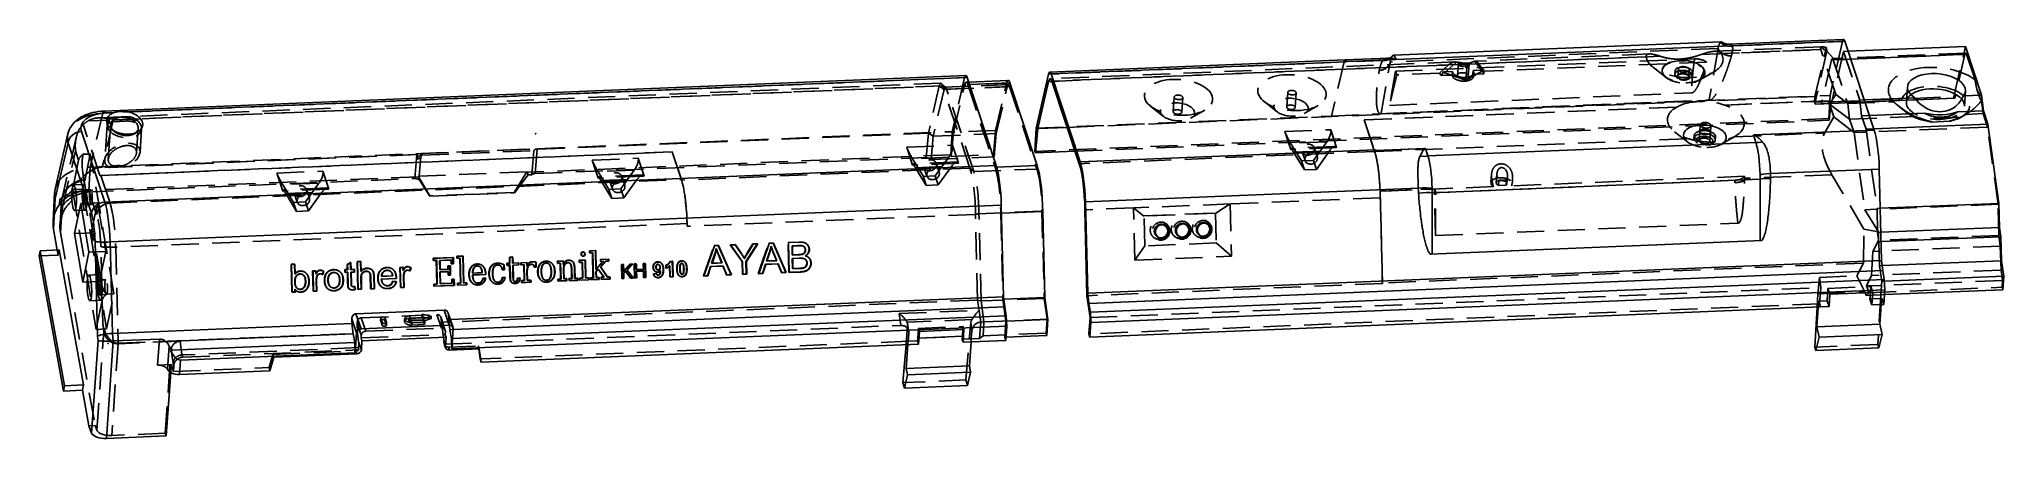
# Model space of a CAD drawing. Header units: millimetres. Extents: x -380 to 80, y -30 to 64.
import ezdxf

# ---------------------------------------------------------------- set-up
doc = ezdxf.new("R2010")
doc.units = ezdxf.units.MM
doc.linetypes.add('HIDDEN', pattern=[9.525, 6.35, -3.175])
doc.layers.get('0').update_dxf_attribs({"color": 253, "lineweight": 70, "true_color": 0x8faf8f})
doc.layers.add('Hidden', color=98, linetype='Continuous', lineweight=70, true_color=0x054805)

msp = doc.modelspace()

# ---------------------------------------------------------------- linework, layer by layer
at = {"color": 98, "lineweight": -3, "true_color": 0x054805}
for p, q in [((-74.18, 58.59), (42.37, 63.39)), ((13.42, 63.21), (-63.25, 60.06)), ((42.37, 63.39), (14.17, 62.23)), ((42.08, 63.79), (15.25, 62.69)), ((42.37, 63.39), (49.25, 42.61)), ((43.16, 61.01), (70.57, 62.14)), ((70.57, 62.14), (74.33, 50.75)), ((-163.22, 55.34), (-364.74, 47.04)), ((-146.75, 43.03), (-143.83, 55.65)), ((-74.47, 58.99), (-143.56, 56.15)), ((-143.25, 55.7), (-74.16, 58.55)), ((-143.25, 55.7), (-136.45, 35.16)), ((-64.3, 59.41), (-74.47, 58.99)), ((-62.65, 59.07), (-74.18, 58.6)), ((-74.18, 58.59), (-74.16, 58.55)), ((-359.02, 46.82), (-162.91, 54.89)), ((-156.11, 34.35), (-162.91, 54.89)), ((-153.3, 54.2), (-162.56, 53.82)), ((-152.89, 53.61), (-162.36, 53.22)), ((-152.89, 53.61), (-146.51, 34.34)), ((-143.83, 53.95), (-146.39, 42.93)), ((-143.83, 53.95), (-143.05, 53.98)), ((-136.68, 34.74), (-143.06, 54.02)), ((68.29, 50.94), (68.07, 50.03)), ((70.08, 50.58), (74.33, 50.75)), ((74.33, 50.75), (74.78, 47.12)), ((-364.44, 46.6), (-362.34, 46.68)), ((46.93, 49.63), (58.73, 50.11)), ((48.12, 46.03), (60.95, 46.55)), ((68.07, 50.03), (59.07, 49.66)), ((59.08, 49.65), (67.8, 50.01)), ((67.8, 50.01), (68.07, 50.03)), ((68.76, 46.88), (74.78, 47.12)), ((74.78, 47.12), (75.81, 44.01)), ((-373.15, 41.69), (-376.14, 28.81)), ((-364.52, 25.77), (-369.98, 42.27)), ((-147.05, 37.62), (-146.75, 43.03)), ((-146.39, 42.93), (-146.92, 37.25)), ((-146.39, 42.93), (-139.49, 43.21)), ((49.25, 42.61), (20.98, 41.45)), ((21.55, 39.71), (20.98, 41.45)), ((49.25, 42.6), (21.21, 41.45)), ((49.15, 42.91), (75.81, 44.01)), ((49.25, 42.6), (49.25, 42.61)), ((75.81, 44.01), (78.4, 25.46)), ((-376.13, 26.6), (-373.11, 39.59)), ((-373.11, 39.59), (-367.65, 23.1)), ((-146.92, 37.25), (-147.05, 37.62)), ((-146.92, 37.25), (-137.64, 37.63)), ((-67.36, 38.01), (-136.45, 35.16)), ((-67.36, 38.01), (-67.3, 37.81)), ((-67.3, 37.81), (-55.7, 38.29)), ((-67.3, 37.81), (-55.93, 38.27)), ((-67.3, 37.81), (-67.3, 37.81)), ((-55.13, 36.56), (-55.7, 38.29)), ((21.55, 39.71), (-55.13, 36.56)), ((-156.11, 34.35), (-364.52, 25.77)), ((-146.51, 34.34), (-155.99, 33.95)), ((24.97, 32.45), (50.4, 33.49)), ((50.95, 12.1), (50.4, 33.49)), ((-376.26, 28), (-376.62, 21.2)), ((-135.24, 25.85), (-57.39, 29.05)), ((-54.14, 27.97), (-54.15, 13.83)), ((22.54, 31.13), (-54.14, 27.97)), ((22.53, 16.99), (22.54, 31.13)), ((-376.51, 19.44), (-376.13, 26.6)), ((-371.61, 18.42), (-370.15, 25.44)), ((-370.15, 25.44), (-368.23, 14.1)), ((-363.3, 16.46), (-154.9, 25.04)), ((-154.35, 3.65), (-154.9, 25.04)), ((-145.19, 23.55), (-154.85, 23.15)), ((-145.19, 23.55), (-144.7, 3.5)), ((-134.87, 3.9), (-135.36, 23.95)), ((-135.24, 25.85), (-134.69, 4.46)), ((50.64, 24.32), (78.4, 25.46)), ((78.4, 25.46), (78.5, 19.86)), ((-375.64, 14.57), (-376.51, 19.44)), ((-368.98, 18.52), (-371.61, 18.42)), ((-369.69, 7.08), (-371.61, 18.42)), ((50.78, 18.72), (78.5, 19.86)), ((78.5, 19.86), (78.8, 17.68)), ((-379.85, 13.18), (-379.62, 14.41)), ((-375.19, 14.59), (-379.62, 14.41)), ((-379.62, 14.41), (-373.97, -17.15)), ((-375.19, 14.59), (-369.54, -16.96)), ((-368.23, 14.1), (-369.69, 7.08)), ((-366.8, 16.58), (-366.23, -5.6)), ((-362.76, -4.93), (-363.3, 16.46)), ((-252.44, 14), (-252.35, 13.96)), ((-251.12, 14.37), (-249.72, 14.43)), ((-251.11, 13.91), (-251.12, 14.37)), ((-250.52, 13.98), (-251.11, 13.96)), ((-250.42, 13.94), (-251.11, 13.91)), ((-250.42, 13.94), (-250.52, 13.98)), ((-250.28, 8.09), (-250.42, 13.94)), ((-249.81, 14.43), (-249.7, 10.06)), ((-249.72, 14.43), (-249.61, 10.02)), ((-224.45, 8.5), (-221.98, 15.58)), ((-221.98, 15.58), (-221, 15.62)), ((-221.5, 14.87), (-221.59, 14.91)), ((-221.07, 15.62), (-218.1, 8.81)), ((-221, 15.62), (-218.01, 8.77)), ((-218.17, 15.74), (-217.06, 15.79)), ((-215.42, 11.83), (-218.17, 15.74)), ((-217.13, 15.78), (-215.74, 13.78)), ((-217.06, 15.79), (-215.65, 13.74)), ((-211.98, 15.99), (-214.6, 11.91)), ((-211.86, 16), (-214.51, 11.87)), ((-214.2, 13.85), (-212.92, 15.96)), ((-212.92, 15.96), (-211.86, 16)), ((-211.63, 9.03), (-209.16, 16.11)), ((-209.1, 14.09), (-209.8, 12.02)), ((-209.01, 14.05), (-209.71, 11.98)), ((-209.16, 16.11), (-208.18, 16.15)), ((-209.1, 14.09), (-209.01, 14.05)), ((-208.67, 15.4), (-208.76, 15.44)), ((-208.25, 16.15), (-205.28, 9.34)), ((-208.18, 16.15), (-205.18, 9.3)), ((-207.38, 12.07), (-208.15, 13.97)), ((-204.67, 16.3), (-202.09, 16.4)), ((-204.49, 9.32), (-204.67, 16.3)), ((-202.46, 15.61), (-203.83, 15.55)), ((-203.74, 15.51), (-203.83, 15.55)), ((-203.83, 15.55), (-203.78, 13.44)), ((-202.37, 15.57), (-203.74, 15.51)), ((-203.74, 15.51), (-203.69, 13.4)), ((-202.46, 15.61), (-202.37, 15.57)), ((-201.41, 15.55), (-201.32, 15.51)), ((-201.28, 15.51), (-201.19, 15.47)), ((-200.15, 15.66), (-200.06, 15.62)), ((-200.07, 13.9), (-199.98, 13.86)), ((-199.85, 14.75), (-199.76, 14.71)), ((22.95, 16.79), (-54.57, 13.6)), ((50.83, 16.53), (78.8, 17.68)), ((78.8, 17.68), (79, 12.08)), ((-374.2, -18.37), (-379.85, 13.18)), ((-320.87, 11.23), (-320.08, 11.26)), ((-320.7, 4.73), (-320.87, 11.23)), ((-320.17, 11.26), (-320.11, 8.98)), ((-320.08, 11.26), (-320.02, 8.94)), ((-315.84, 9.64), (-315.14, 9.67)), ((-315.72, 4.94), (-315.84, 9.64)), ((-315.23, 9.67), (-315.21, 9)), ((-315.14, 9.67), (-315.12, 8.96)), ((-313.41, 9.64), (-313.66, 8.89)), ((-313.32, 9.6), (-313.57, 8.84)), ((-313.41, 9.64), (-313.32, 9.6)), ((-311.05, 9.33), (-310.95, 9.29)), ((-310.48, 9.23), (-310.39, 9.19)), ((-309.48, 9.42), (-309.39, 9.38)), ((-308.31, 9.95), (-307.73, 9.98)), ((-308.29, 9.33), (-308.31, 9.95)), ((-307.8, 9.4), (-308.29, 9.38)), ((-307.71, 9.36), (-308.29, 9.33)), ((-307.71, 9.36), (-307.8, 9.4)), ((-307.76, 11.14), (-306.99, 11.65)), ((-307.73, 9.98), (-307.76, 11.14)), ((-307.64, 6.65), (-307.71, 9.36)), ((-307.08, 11.59), (-307.04, 10.05)), ((-306.95, 10.01), (-307.04, 10.05)), ((-306.23, 9.46), (-307.02, 9.43)), ((-307.02, 9.43), (-306.95, 6.68)), ((-306.93, 9.39), (-307.02, 9.43)), ((-306.99, 11.65), (-306.95, 10.01)), ((-306.95, 10.01), (-306.15, 10.04)), ((-306.14, 9.42), (-306.93, 9.39)), ((-306.93, 9.39), (-306.86, 6.64)), ((-306.24, 10.04), (-306.23, 9.46)), ((-306.23, 9.46), (-306.14, 9.42)), ((-306.15, 10.04), (-306.14, 9.42)), ((-305.43, 11.86), (-304.64, 11.9)), ((-305.27, 5.37), (-305.43, 11.86)), ((-304.73, 11.89), (-304.67, 9.61)), ((-304.58, 9.57), (-304.67, 9.61)), ((-304.64, 11.9), (-304.58, 9.57)), ((-304.1, 9.41), (-304.01, 9.36)), ((-303.45, 9.62), (-303.35, 9.58)), ((-302.95, 9.54), (-302.86, 9.5)), ((-302.38, 10.13), (-302.31, 10.1)), ((-301.84, 9.59), (-301.75, 9.55)), ((-299.47, 9.44), (-299.38, 9.4)), ((-298.57, 9.85), (-298.48, 9.81)), ((-298.01, 9.75), (-297.91, 9.71)), ((-297.05, 9.92), (-296.96, 9.88)), ((-295.43, 10.48), (-294.72, 10.51)), ((-295.31, 5.78), (-295.43, 10.48)), ((-294.81, 10.51), (-294.8, 9.84)), ((-294.71, 9.8), (-294.8, 9.84)), ((-294.72, 10.51), (-294.71, 9.8)), ((-294.48, 9.21), (-294.57, 9.25)), ((-294.29, 9.7), (-294.2, 9.66)), ((-293.83, 9.87), (-293.74, 9.83)), ((-293.36, 9.78), (-293.27, 9.74)), ((-293, 10.48), (-293.25, 9.73)), ((-292.91, 10.44), (-293.16, 9.69)), ((-293, 10.48), (-292.91, 10.44)), ((-287.66, 12.59), (-283.02, 12.79)), ((-287.65, 12.13), (-287.66, 12.59)), ((-287.01, 12.2), (-287.65, 12.17)), ((-286.92, 12.16), (-287.65, 12.13)), ((-286.92, 12.16), (-287.01, 12.2)), ((-286.78, 6.59), (-286.92, 12.16)), ((-283.57, 12.27), (-286.23, 12.16)), ((-286.23, 12.16), (-286.17, 9.99)), ((-286.13, 12.12), (-286.23, 12.16)), ((-286.08, 9.95), (-286.17, 9.99)), ((-284.26, 9.53), (-286.16, 9.46)), ((-286.16, 9.46), (-286.09, 6.74)), ((-286.07, 9.42), (-286.16, 9.46)), ((-283.48, 12.23), (-286.13, 12.12)), ((-286.13, 12.12), (-286.08, 9.95)), ((-286.08, 9.95), (-284.19, 10.02)), ((-284.17, 9.49), (-286.07, 9.42)), ((-286.07, 9.42), (-286, 6.7)), ((-284.17, 9.49), (-284.26, 9.53)), ((-284.21, 10.84), (-283.73, 10.86)), ((-284.19, 10.02), (-284.21, 10.84)), ((-284.15, 8.68), (-284.17, 9.49)), ((-283.82, 10.85), (-283.77, 8.74)), ((-283.73, 10.86), (-283.68, 8.7)), ((-283.48, 12.23), (-283.57, 12.27)), ((-283.46, 11.32), (-283.48, 12.23)), ((-283.07, 11.38), (-283.46, 11.37)), ((-282.98, 11.34), (-283.46, 11.32)), ((-283.11, 12.78), (-283.07, 11.38)), ((-283.07, 11.38), (-282.98, 11.34)), ((-283.02, 12.79), (-282.98, 11.34)), ((-282.11, 13.1), (-280.71, 13.15)), ((-282.09, 12.64), (-282.11, 13.1)), ((-281.5, 12.7), (-282.1, 12.68)), ((-281.41, 12.66), (-282.09, 12.64)), ((-281.41, 12.66), (-281.5, 12.7)), ((-281.26, 6.82), (-281.41, 12.66)), ((-280.8, 13.15), (-280.64, 6.89)), ((-280.71, 13.15), (-280.55, 6.85)), ((-278.48, 9.16), (-278.57, 9.2)), ((-278.48, 9.16), (-276.25, 9.25)), ((-278.25, 10.43), (-278.16, 10.39)), ((-277.49, 10.88), (-277.4, 10.84)), ((-277.04, 10.8), (-276.95, 10.76)), ((-276.06, 10.72), (-275.97, 10.68)), ((-273.62, 10.54), (-273.53, 10.5)), ((-272.77, 11.07), (-272.68, 11.03)), ((-272.22, 10.99), (-272.13, 10.95)), ((-271.19, 9.97), (-271.52, 9.96)), ((-271.1, 9.93), (-271.51, 9.92)), ((-271.22, 11.16), (-271.19, 9.97)), ((-271.22, 11.16), (-271.13, 11.12)), ((-271.19, 9.97), (-271.1, 9.93)), ((-271.13, 11.12), (-271.1, 9.93)), ((-270.41, 11.43), (-269.78, 11.46)), ((-270.4, 10.97), (-270.41, 11.43)), ((-269.86, 11.03), (-270.4, 11.01)), ((-269.77, 10.99), (-270.4, 10.97)), ((-269.77, 10.99), (-269.86, 11.03)), ((-269.82, 12.89), (-269.11, 12.92)), ((-269.78, 11.46), (-269.82, 12.89)), ((-269.7, 8.06), (-269.77, 10.99)), ((-269.2, 12.92), (-269.16, 11.53)), ((-269.07, 11.49), (-269.16, 11.53)), ((-267.81, 11.12), (-269.15, 11.06)), ((-269.15, 11.06), (-269.08, 8.13)), ((-269.06, 11.02), (-269.15, 11.06)), ((-269.11, 12.92), (-269.07, 11.49)), ((-269.07, 11.49), (-267.73, 11.54)), ((-267.72, 11.08), (-269.06, 11.02)), ((-269.06, 11.02), (-268.99, 8.09)), ((-267.82, 11.54), (-267.81, 11.12)), ((-267.81, 11.12), (-267.72, 11.08)), ((-267.73, 11.54), (-267.72, 11.08)), ((-267.17, 11.57), (-265.78, 11.62)), ((-267.16, 11.11), (-267.17, 11.57)), ((-266.57, 11.18), (-267.16, 11.15)), ((-266.48, 11.14), (-267.16, 11.11)), ((-266.48, 11.14), (-266.57, 11.18)), ((-266.39, 7.43), (-266.48, 11.14)), ((-265.87, 11.62), (-265.85, 10.84)), ((-265.76, 10.8), (-265.85, 10.84)), ((-265.82, 9.61), (-265.77, 7.5)), ((-265.82, 9.61), (-265.73, 9.57)), ((-265.78, 11.62), (-265.76, 10.8)), ((-265.73, 9.57), (-265.68, 7.46)), ((-265.57, 10.8), (-265.48, 10.76)), ((-264.78, 11.24), (-264.68, 11.2)), ((-264.48, 11.19), (-264.39, 11.15)), ((-263.74, 10.6), (-264.06, 10.59)), ((-263.65, 10.56), (-264.06, 10.54)), ((-263.77, 11.74), (-263.74, 10.6)), ((-263.74, 10.6), (-263.65, 10.56)), ((-263.68, 11.72), (-263.65, 10.56)), ((-262.49, 9.49), (-262.4, 9.45)), ((-262.23, 11), (-262.14, 10.96)), ((-261.38, 11.54), (-261.29, 11.5)), ((-260.93, 11.46), (-260.84, 11.42)), ((-259.93, 11.37), (-259.84, 11.33)), ((-259.34, 9.62), (-259.25, 9.58)), ((-258.63, 11.92), (-257.24, 11.97)), ((-258.62, 11.45), (-258.63, 11.92)), ((-258.03, 11.52), (-258.62, 11.5)), ((-257.94, 11.48), (-258.62, 11.45)), ((-257.94, 11.48), (-258.03, 11.52)), ((-257.85, 7.78), (-257.94, 11.48)), ((-257.33, 11.97), (-257.31, 11.19)), ((-257.22, 11.15), (-257.31, 11.19)), ((-257.28, 9.97), (-257.22, 7.85)), ((-257.28, 9.97), (-257.19, 9.93)), ((-257.24, 11.97), (-257.22, 11.15)), ((-257.19, 9.93), (-257.13, 7.81)), ((-257.05, 11.16), (-256.96, 11.12)), ((-256.31, 11.6), (-256.22, 11.56)), ((-255.91, 11.54), (-255.81, 11.5)), ((-255.28, 7.89), (-255.34, 10.11)), ((-255.08, 11.79), (-254.99, 11.75)), ((-254.72, 10.44), (-254.66, 7.96)), ((-254.72, 10.44), (-254.63, 10.4)), ((-254.63, 10.4), (-254.57, 7.92)), ((-253.53, 12.13), (-252.14, 12.18)), ((-253.52, 11.66), (-253.53, 12.13)), ((-252.93, 11.73), (-253.52, 11.71)), ((-252.84, 11.69), (-253.52, 11.66)), ((-252.84, 11.69), (-252.93, 11.73)), ((-252.75, 7.99), (-252.84, 11.69)), ((-252.72, 13.15), (-252.63, 13.11)), ((-252.42, 13.31), (-252.33, 13.27)), ((-252.3, 13.66), (-252.21, 13.62)), ((-252.23, 12.18), (-252.13, 8.06)), ((-252.14, 12.18), (-252.04, 8.02)), ((-249.61, 10.02), (-249.7, 10.06)), ((-249.14, 10.09), (-249.69, 9.48)), ((-249.69, 9.48), (-249.65, 8.16)), ((-249.6, 9.44), (-249.69, 9.48)), ((-249.61, 10.02), (-247.93, 11.89)), ((-249.05, 10.05), (-249.6, 9.44)), ((-249.6, 9.44), (-249.56, 8.12)), ((-249.05, 10.05), (-249.14, 10.09)), ((-247.77, 8.2), (-249.05, 10.05)), ((-247.45, 11.96), (-248.64, 10.63)), ((-248.64, 10.63), (-247.02, 8.27)), ((-248.55, 10.59), (-248.64, 10.63)), ((-247.36, 11.92), (-248.55, 10.59)), ((-248.55, 10.59), (-246.93, 8.23)), ((-248.53, 12.33), (-246.67, 12.41)), ((-248.52, 11.87), (-248.53, 12.33)), ((-248.02, 11.93), (-248.52, 11.91)), ((-247.93, 11.89), (-248.52, 11.87)), ((-247.93, 11.89), (-248.02, 11.93)), ((-246.75, 11.98), (-247.45, 11.96)), ((-247.36, 11.92), (-247.45, 11.96)), ((-246.66, 11.94), (-247.36, 11.92)), ((-246.76, 12.41), (-246.75, 11.98)), ((-246.75, 11.98), (-246.66, 11.94)), ((-246.67, 12.41), (-246.66, 11.94)), ((-243.65, 11.16), (-243.23, 11.17)), ((-243.57, 7.91), (-243.65, 11.16)), ((-243.31, 11.17), (-243.28, 9.6)), ((-243.18, 9.56), (-243.28, 9.6)), ((-242.75, 9.63), (-243.26, 9.09)), ((-243.23, 11.17), (-243.18, 9.56)), ((-243.18, 9.56), (-241.63, 11.24)), ((-242.66, 9.59), (-243.17, 9.05)), ((-242.66, 9.59), (-242.75, 9.63)), ((-241.48, 7.99), (-242.66, 9.59)), ((-241.19, 11.26), (-242.46, 9.93)), ((-242.46, 9.93), (-241.01, 8.06)), ((-242.37, 9.89), (-242.46, 9.93)), ((-241.06, 11.26), (-242.37, 9.89)), ((-242.37, 9.89), (-240.92, 8.02)), ((-241.63, 11.24), (-241.06, 11.26)), ((-240.63, 11.28), (-240.21, 11.3)), ((-240.55, 8.03), (-240.63, 11.28)), ((-240.3, 11.29), (-240.26, 10)), ((-240.17, 9.96), (-240.26, 10)), ((-238.59, 9.69), (-240.26, 9.62)), ((-240.26, 9.62), (-240.22, 8.09)), ((-240.16, 9.58), (-240.26, 9.62)), ((-240.21, 11.3), (-240.17, 9.96)), ((-240.17, 9.96), (-238.51, 10.03)), ((-238.5, 9.65), (-240.16, 9.58)), ((-240.16, 9.58), (-240.13, 8.05)), ((-238.5, 9.65), (-238.59, 9.69)), ((-238.54, 11.37), (-238.12, 11.38)), ((-238.51, 10.03), (-238.54, 11.37)), ((-238.46, 8.12), (-238.5, 9.65)), ((-238.21, 11.38), (-238.13, 8.18)), ((-238.12, 11.38), (-238.04, 8.14)), ((-235.67, 10.57), (-235.58, 10.53)), ((-235.56, 11.07), (-235.47, 11.03)), ((-235.52, 10.07), (-235.43, 10.03)), ((-235.28, 9.92), (-235.37, 9.96)), ((-235.29, 9.41), (-235.2, 9.37)), ((-235.25, 11.24), (-235.16, 11.2)), ((-235.08, 11.2), (-234.99, 11.16)), ((-234.56, 9.7), (-234.65, 9.74)), ((-234.34, 11.42), (-234.25, 11.38)), ((-233.96, 10.05), (-233.87, 10.01)), ((-233.26, 10.31), (-233.27, 10.94)), ((-232.39, 10.87), (-232.48, 10.91)), ((-232.33, 8.28), (-232.39, 10.87)), ((-232.29, 11.88), (-231.74, 11.91)), ((-231.83, 11.9), (-231.74, 8.35)), ((-231.74, 11.91), (-231.65, 8.31)), ((-230.06, 10.19), (-229.97, 10.15)), ((-230.02, 11.09), (-229.93, 11.05)), ((-229.98, 9.32), (-229.89, 9.28)), ((-229.87, 11.38), (-229.78, 11.34)), ((-229.66, 11.47), (-229.57, 11.43)), ((-229.51, 11.44), (-229.42, 11.4)), ((-228.77, 11.66), (-228.86, 11.7)), ((-228.48, 10.25), (-228.38, 10.21)), ((-222.87, 10.73), (-223.57, 8.58)), ((-222.78, 10.69), (-223.48, 8.54)), ((-219.99, 10.84), (-222.87, 10.73)), ((-222.78, 10.69), (-222.87, 10.73)), ((-219.9, 10.8), (-222.78, 10.69)), ((-221.92, 13.56), (-222.63, 11.49)), ((-222.54, 11.45), (-222.63, 11.49)), ((-221.83, 13.52), (-222.54, 11.45)), ((-222.54, 11.45), (-220.2, 11.54)), ((-221.92, 13.56), (-221.83, 13.52)), ((-220.2, 11.54), (-220.97, 13.44)), ((-219.9, 10.8), (-219.99, 10.84)), ((-219.05, 8.73), (-219.9, 10.8)), ((-215.74, 13.78), (-215.65, 13.74)), ((-215.34, 8.88), (-215.42, 11.83)), ((-214.92, 12.59), (-215.02, 12.63)), ((-214.6, 11.91), (-214.52, 8.96)), ((-214.51, 11.87), (-214.6, 11.91)), ((-214.51, 11.87), (-214.43, 8.92)), ((-210.05, 11.25), (-210.75, 9.11)), ((-209.96, 11.21), (-210.66, 9.07)), ((-207.17, 11.37), (-210.05, 11.25)), ((-209.96, 11.21), (-210.05, 11.25)), ((-207.08, 11.33), (-209.96, 11.21)), ((-209.71, 11.98), (-209.8, 12.02)), ((-209.71, 11.98), (-207.38, 12.07)), ((-207.08, 11.33), (-207.17, 11.37)), ((-206.22, 9.25), (-207.08, 11.33)), ((-205.28, 9.34), (-206.24, 9.3)), ((-205.18, 9.3), (-206.22, 9.25)), ((-205.28, 9.34), (-205.18, 9.3)), ((-201.96, 9.47), (-204.5, 9.37)), ((-201.87, 9.43), (-204.49, 9.32)), ((-203.69, 13.4), (-203.78, 13.44)), ((-202.17, 12.69), (-203.76, 12.62)), ((-203.67, 12.58), (-203.76, 12.62)), ((-203.76, 12.62), (-203.7, 10.22)), ((-203.61, 10.18), (-203.7, 10.22)), ((-203.69, 13.4), (-202.2, 13.47)), ((-202.07, 12.65), (-203.67, 12.58)), ((-203.67, 12.58), (-203.61, 10.18)), ((-203.61, 10.18), (-201.89, 10.26)), ((-202.17, 12.69), (-202.07, 12.65)), ((-201.96, 9.47), (-201.87, 9.43)), ((-201.16, 12.61), (-201.06, 12.57)), ((-201.01, 12.56), (-200.92, 12.52)), ((-200.85, 9.63), (-200.76, 9.59)), ((-200.69, 13.19), (-200.78, 13.23)), ((-200.11, 10.01), (-200.02, 9.97)), ((-199.8, 12.64), (-199.71, 12.6)), ((-199.62, 10.68), (-199.53, 10.64)), ((-199.44, 11.6), (-199.35, 11.56)), ((-134.69, 4.46), (50.95, 12.1)), ((-134.4, 2.11), (51.24, 9.75)), ((50.95, 12.1), (51.24, 9.75)), ((51.09, 10.93), (79, 12.08)), ((51.24, 9.75), (51.58, 7.67)), ((79, 12.08), (79.51, 8.44)), ((-320.06, 4.8), (-320.7, 4.78)), ((-319.97, 4.76), (-320.7, 4.73)), ((-320.13, 7.19), (-320.04, 7.15)), ((-320.02, 8.94), (-320.11, 8.98)), ((-320.08, 5.39), (-320.06, 4.8)), ((-319.99, 5.35), (-320.08, 5.39)), ((-320.06, 4.8), (-319.97, 4.76)), ((-319.99, 5.35), (-319.97, 4.76)), ((-319.87, 5.98), (-319.78, 5.94)), ((-319.79, 8.52), (-319.7, 8.48)), ((-319.25, 5.45), (-319.34, 5.49)), ((-318.91, 9.01), (-318.82, 8.97)), ((-318.77, 4.75), (-318.68, 4.71)), ((-318.44, 8.92), (-318.35, 8.88)), ((-317.4, 9.06), (-317.31, 9.02)), ((-317.37, 5.47), (-317.28, 5.43)), ((-316.99, 8.31), (-316.9, 8.27)), ((-316.83, 7.36), (-316.74, 7.32)), ((-315.03, 5.01), (-315.73, 4.98)), ((-314.94, 4.97), (-315.72, 4.94)), ((-315.12, 8.96), (-315.21, 9)), ((-315.09, 7.47), (-315.03, 5.01)), ((-315.09, 7.47), (-315, 7.43)), ((-315.03, 5.01), (-314.94, 4.97)), ((-315, 7.43), (-314.94, 4.97)), ((-314.89, 8.37), (-314.98, 8.41)), ((-314.7, 8.86), (-314.61, 8.82)), ((-314.24, 9.03), (-314.15, 8.99)), ((-313.77, 8.94), (-313.68, 8.9)), ((-312.37, 7.47), (-312.28, 7.43)), ((-312.01, 8.84), (-311.92, 8.8)), ((-311.95, 6.14), (-311.85, 6.1)), ((-311.43, 5.79), (-311.52, 5.83)), ((-310.94, 5.07), (-310.85, 5.03)), ((-309.82, 5.41), (-309.73, 5.37)), ((-309.06, 6.25), (-308.97, 6.21)), ((-308.83, 7.69), (-308.74, 7.65)), ((-306.95, 6.68), (-306.86, 6.64)), ((-306.9, 6.24), (-306.81, 6.2)), ((-306.76, 6.09), (-306.67, 6.05)), ((-306.64, 6.04), (-306.74, 6.08)), ((-306.61, 5.3), (-306.51, 5.25)), ((-306.13, 6.04), (-306.01, 5.39)), ((-306.05, 6.05), (-305.92, 5.35)), ((-306.01, 5.39), (-305.92, 5.35)), ((-304.57, 5.44), (-305.27, 5.41)), ((-304.48, 5.4), (-305.27, 5.37)), ((-304.63, 8.01), (-304.57, 5.44)), ((-304.63, 8.01), (-304.54, 7.97)), ((-304.57, 5.44), (-304.48, 5.4)), ((-304.54, 7.97), (-304.48, 5.4)), ((-304.53, 8.89), (-304.43, 8.85)), ((-302.27, 5.49), (-302.35, 8.47)), ((-301.57, 5.56), (-302.27, 5.54)), ((-301.48, 5.52), (-302.27, 5.49)), ((-301.65, 8.55), (-301.57, 5.56)), ((-301.65, 8.55), (-301.56, 8.51)), ((-301.57, 5.56), (-301.48, 5.52)), ((-301.56, 8.51), (-301.48, 5.52)), ((-296.42, 7.93), (-299.88, 7.78)), ((-299.79, 7.74), (-299.88, 7.78)), ((-299.76, 8.4), (-299.85, 8.44)), ((-296.33, 7.89), (-299.79, 7.74)), ((-299.76, 8.4), (-297.17, 8.51)), ((-299.42, 6.62), (-299.33, 6.58)), ((-298.94, 6.31), (-299.03, 6.35)), ((-298.42, 5.59), (-298.33, 5.55)), ((-297.14, 7.22), (-296.33, 7.15)), ((-297.1, 6.04), (-297.01, 6)), ((-296.42, 8.14), (-296.33, 8.1)), ((-296.42, 7.93), (-296.33, 7.89)), ((-294.62, 5.85), (-295.31, 5.82)), ((-294.53, 5.81), (-295.31, 5.78)), ((-294.68, 8.31), (-294.62, 5.85)), ((-294.68, 8.31), (-294.59, 8.27)), ((-294.62, 5.85), (-294.53, 5.81)), ((-294.59, 8.27), (-294.53, 5.81)), ((-287.51, 6.56), (-286.78, 6.59)), ((-287.5, 6.1), (-287.51, 6.56)), ((-282.88, 6.33), (-287.5, 6.14)), ((-282.79, 6.29), (-287.5, 6.1)), ((-286, 6.7), (-286.09, 6.74)), ((-286, 6.7), (-283.28, 6.81)), ((-283.77, 8.74), (-284.15, 8.72)), ((-283.68, 8.7), (-284.15, 8.68)), ((-283.77, 8.74), (-283.68, 8.7)), ((-283.31, 7.72), (-282.83, 7.74)), ((-283.28, 6.81), (-283.31, 7.72)), ((-282.92, 7.73), (-282.88, 6.33)), ((-282.88, 6.33), (-282.79, 6.29)), ((-282.83, 7.74), (-282.79, 6.29)), ((-281.95, 6.79), (-281.26, 6.82)), ((-281.93, 6.33), (-281.95, 6.79)), ((-279.96, 6.45), (-281.94, 6.37)), ((-279.86, 6.41), (-281.93, 6.33)), ((-280.55, 6.85), (-280.64, 6.89)), ((-280.55, 6.85), (-279.88, 6.88)), ((-279.97, 6.87), (-279.96, 6.45)), ((-279.96, 6.45), (-279.86, 6.41)), ((-279.88, 6.88), (-279.86, 6.41)), ((-275.49, 8.87), (-278.56, 8.74)), ((-278.56, 8.74), (-278.56, 8.71)), ((-278.47, 8.7), (-278.56, 8.74)), ((-278.56, 8.71), (-278.46, 8.67)), ((-275.4, 8.83), (-278.47, 8.7)), ((-278.47, 8.7), (-278.46, 8.67)), ((-278.21, 7.31), (-278.12, 7.27)), ((-277.7, 6.92), (-277.79, 6.96)), ((-277.33, 6.44), (-277.24, 6.4)), ((-276.14, 6.87), (-276.05, 6.83)), ((-276.02, 7.97), (-275.45, 8)), ((-275.49, 8.87), (-275.4, 8.83)), ((-273.88, 9.02), (-273.79, 8.98)), ((-273.55, 7.53), (-273.46, 7.49)), ((-273.03, 7.1), (-273.12, 7.14)), ((-272.66, 6.63), (-272.57, 6.59)), ((-271.56, 7.06), (-271.47, 7.02)), ((-271.49, 8.15), (-270.92, 8.17)), ((-269.08, 8.13), (-268.99, 8.09)), ((-268.96, 7.38), (-268.87, 7.34)), ((-268.73, 7.22), (-268.82, 7.26)), ((-268.63, 6.79), (-268.54, 6.75)), ((-267.97, 7.99), (-267.43, 8.01)), ((-267.8, 7.12), (-267.71, 7.08)), ((-267.03, 7.4), (-266.39, 7.43)), ((-267.02, 6.94), (-267.03, 7.4)), ((-264.94, 7.07), (-267.02, 6.99)), ((-264.85, 7.03), (-267.02, 6.94)), ((-265.68, 7.46), (-265.77, 7.5)), ((-265.68, 7.46), (-264.86, 7.49)), ((-264.95, 7.49), (-264.94, 7.07)), ((-264.94, 7.07), (-264.85, 7.03)), ((-264.86, 7.49), (-264.85, 7.03)), ((-262.16, 8), (-262.06, 7.96)), ((-261.63, 7.56), (-261.72, 7.6)), ((-261.27, 7.1), (-261.18, 7.06)), ((-259.84, 7.82), (-259.75, 7.78)), ((-258.49, 7.76), (-257.85, 7.78)), ((-258.47, 7.29), (-258.49, 7.76)), ((-256.59, 7.42), (-258.47, 7.34)), ((-256.5, 7.38), (-258.47, 7.29)), ((-257.13, 7.81), (-257.22, 7.85)), ((-257.13, 7.81), (-256.51, 7.84)), ((-256.6, 7.83), (-256.59, 7.42)), ((-256.59, 7.42), (-256.5, 7.38)), ((-256.51, 7.84), (-256.5, 7.38)), ((-255.9, 7.86), (-255.28, 7.89)), ((-255.88, 7.4), (-255.9, 7.86)), ((-254.01, 7.52), (-255.89, 7.45)), ((-253.92, 7.48), (-255.88, 7.4)), ((-254.57, 7.92), (-254.66, 7.96)), ((-254.57, 7.92), (-253.93, 7.94)), ((-254.02, 7.94), (-254.01, 7.52)), ((-254.01, 7.52), (-253.92, 7.48)), ((-253.93, 7.94), (-253.92, 7.48)), ((-253.43, 7.96), (-252.75, 7.99)), ((-253.42, 7.5), (-253.43, 7.96)), ((-251.45, 7.63), (-253.42, 7.55)), ((-251.35, 7.59), (-253.42, 7.5)), ((-252.04, 8.02), (-252.13, 8.06)), ((-252.04, 8.02), (-251.37, 8.05)), ((-251.46, 8.05), (-251.45, 7.63)), ((-251.45, 7.63), (-251.35, 7.59)), ((-251.37, 8.05), (-251.35, 7.59)), ((-250.92, 8.07), (-250.28, 8.09)), ((-250.9, 7.61), (-250.92, 8.07)), ((-249, 7.73), (-250.91, 7.65)), ((-248.91, 7.69), (-250.9, 7.61)), ((-249.56, 8.12), (-249.65, 8.16)), ((-249.56, 8.12), (-248.92, 8.15)), ((-249.01, 8.15), (-249, 7.73)), ((-249, 7.73), (-248.91, 7.69)), ((-248.92, 8.15), (-248.91, 7.69)), ((-248.36, 8.17), (-247.77, 8.2)), ((-248.35, 7.71), (-248.36, 8.17)), ((-246.41, 7.84), (-248.35, 7.76)), ((-246.32, 7.8), (-248.35, 7.71)), ((-246.93, 8.23), (-247.02, 8.27)), ((-246.93, 8.23), (-246.33, 8.26)), ((-246.42, 8.25), (-246.41, 7.84)), ((-246.41, 7.84), (-246.32, 7.8)), ((-246.33, 8.26), (-246.32, 7.8)), ((-243.23, 7.97), (-243.57, 7.95)), ((-243.14, 7.93), (-243.57, 7.91)), ((-243.26, 9.09), (-243.23, 7.97)), ((-243.17, 9.05), (-243.26, 9.09)), ((-243.23, 7.97), (-243.14, 7.93)), ((-243.17, 9.05), (-243.14, 7.93)), ((-241.01, 8.06), (-241.51, 8.04)), ((-240.92, 8.02), (-241.48, 7.99)), ((-241.01, 8.06), (-240.92, 8.02)), ((-240.22, 8.09), (-240.55, 8.08)), ((-240.13, 8.05), (-240.55, 8.03)), ((-240.22, 8.09), (-240.13, 8.05)), ((-238.13, 8.18), (-238.46, 8.16)), ((-238.04, 8.14), (-238.46, 8.12)), ((-238.13, 8.18), (-238.04, 8.14)), ((-236.14, 8.95), (-235.49, 9.05)), ((-235.44, 8.8), (-235.35, 8.76)), ((-235.27, 8.7), (-235.36, 8.74)), ((-235.21, 8.14), (-235.12, 8.1)), ((-234.28, 8.61), (-234.19, 8.57)), ((-231.74, 8.35), (-232.33, 8.32)), ((-231.65, 8.31), (-232.33, 8.28)), ((-231.74, 8.35), (-231.65, 8.31)), ((-229.81, 9.01), (-229.72, 8.97)), ((-229.65, 8.93), (-229.74, 8.97)), ((-229.58, 8.38), (-229.49, 8.33)), ((-228.79, 8.77), (-228.7, 8.73)), ((-223.48, 8.54), (-224.45, 8.5)), ((-223.57, 8.58), (-224.43, 8.55)), ((-223.57, 8.58), (-223.48, 8.54)), ((-218.1, 8.81), (-219.06, 8.77)), ((-218.01, 8.77), (-219.05, 8.73)), ((-218.1, 8.81), (-218.01, 8.77)), ((-214.52, 8.96), (-215.34, 8.92)), ((-214.43, 8.92), (-215.34, 8.88)), ((-214.52, 8.96), (-214.43, 8.92)), ((-210.66, 9.07), (-211.63, 9.03)), ((-210.75, 9.11), (-211.61, 9.08)), ((-210.75, 9.11), (-210.66, 9.07)), ((-134.06, 0.03), (51.58, 7.67)), ((51.68, 5.27), (-133.96, -2.37)), ((38.86, 4.25), (48.89, 4.66)), ((48.34, 4.64), (48.24, 3.13)), ((48.89, 4.66), (48.69, 1.77)), ((51.44, 1.88), (51.68, 5.27)), ((51.58, 7.67), (51.68, 5.27)), ((51.6, 7.29), (79.51, 8.44)), ((51.6, 4.16), (79.29, 5.3)), ((79.51, 8.44), (79.29, 5.3)), ((-305.8, -0.32), (-285.16, 0.53)), ((-285.16, 0.53), (-283.98, -3.02)), ((-283.72, -1.67), (-154.35, 3.65)), ((-283.07, -4.01), (-154.06, 1.3)), ((-154.06, 1.3), (-154.35, 3.65)), ((-144.7, 3.5), (-154.29, 3.1)), ((-153.72, -0.78), (-154.06, 1.3)), ((-144.7, 3.5), (-143.98, -1.63)), ((-134.15, -1.22), (-134.87, 3.9)), ((-134.69, 4.46), (-134.4, 2.11)), ((-134.4, 2.11), (-134.06, 0.03)), ((-134.2, -5.76), (36.69, 1.28)), ((-134.06, 0.03), (-133.96, -2.37)), ((35.34, -8.09), (35.9, 1.24)), ((36.15, 1.25), (35.82, -3.35)), ((38.66, 1.36), (36.69, 1.28)), ((38.66, 1.36), (38.86, 4.25)), ((48.69, 1.77), (48.24, 3.13)), ((48.69, 1.77), (51.44, 1.88)), ((50.57, -2.74), (50.89, 1.86)), ((-362.76, -4.93), (-306.73, -2.62)), ((-306.76, -1.48), (-305.67, -4.77)), ((-306.73, -2.62), (-306.76, -1.48)), ((-306.44, -4.97), (-306.73, -2.62)), ((-304.62, -3.87), (-305.8, -0.32)), ((-304.62, -3.87), (-283.98, -3.02)), ((-299.63, -2.4), (-299.98, -1.35)), ((-299.04, -1.91), (-299, -1.31)), ((-299.04, -1.91), (-298.81, -2.59)), ((-299, -1.31), (-298.65, -2.36)), ((-298.66, -2.46), (-298.65, -2.36)), ((-293.42, -1.56), (-293.47, -2.15)), ((-293.22, -1.37), (-293.18, -0.81)), ((-290.24, -0.68), (-293.18, -0.81)), ((-293.01, -1.33), (-290.06, -1.21)), ((-292.84, -1.85), (-292.88, -2.38)), ((-292.84, -1.85), (-289.89, -1.73)), ((-289.72, -2.25), (-292.66, -2.38)), ((-290.32, -0.42), (-288.18, -0.87)), ((-290.24, -0.68), (-290.32, -0.42)), ((-290.27, -1.22), (-290.24, -0.68)), ((-290.26, -1.04), (-289.29, -1.24)), ((-289.98, -1.47), (-290.06, -1.21)), ((-288.18, -0.87), (-289.98, -1.47)), ((-289.93, -2.26), (-289.89, -1.73)), ((-289.89, -1.73), (-289.72, -2.25)), ((-283.09, -3.56), (-284.21, -0.19)), ((-153.62, -3.18), (-283.39, -8.52)), ((-283.06, -3.84), (-283.39, -8.52)), ((-283.22, -6.12), (-153.72, -0.78)), ((-174.25, -7.41), (-174.04, -4.43)), ((-163.62, -4), (-174.04, -4.43)), ((-163.89, -4.01), (-164, -5.59)), ((-163.62, -4), (-163.83, -6.98)), ((-153.62, -3.18), (-153.86, -6.57)), ((-153.62, -3.18), (-153.72, -0.78)), ((-143.98, -1.63), (-153.67, -2.03)), ((-143.98, -1.63), (-144.25, -5.42)), ((-134.42, -5.02), (-134.15, -1.22)), ((-133.96, -2.37), (-134.2, -5.76)), ((35.82, -3.35), (50.57, -2.74)), ((35.82, -3.35), (36.33, -5.8)), ((51.08, -5.19), (50.57, -2.74)), ((-366.11, -6.6), (-367.63, -28.19)), ((-366.23, -5.6), (-366.11, -6.6)), ((-364.14, -29.43), (-362.55, -6.68)), ((-362.55, -6.68), (-362.76, -4.93)), ((-351.74, -6.23), (-362.55, -6.68)), ((-351.74, -6.23), (-352.17, -12.32)), ((-306.44, -4.97), (-350.31, -6.78)), ((-349.51, -7.9), (-349.89, -13.3)), ((-349.04, -8.83), (-306.09, -7.06)), ((-306.09, -7.06), (-306.44, -4.97)), ((-306, -9.45), (-306.09, -7.06)), ((-306, -9.45), (-305.67, -4.77)), ((-304.54, -8.79), (-304.39, -6.62)), ((-284.73, -5.81), (-304.39, -6.62)), ((-285.34, -5.83), (-285.21, -6.71)), ((-285.25, -6.85), (-285.21, -6.71)), ((-285.24, -6.89), (-285.25, -6.85)), ((-285.24, -6.89), (-285.21, -6.77)), ((-285.19, -6.87), (-285.24, -7.05)), ((-285.21, -6.77), (-285.15, -7.16)), ((-284.88, -7.98), (-285.15, -7.16)), ((-285.07, -7.58), (-284.85, -8.26)), ((-284.73, -5.81), (-284.88, -7.98)), ((-276.95, -8.5), (-283.96, -8.79)), ((-277.08, -8.51), (-276.76, -10.88)), ((-276.53, -11.62), (-276.95, -8.5)), ((-276.53, -11.62), (-174.25, -7.41)), ((-177.93, -16.4), (-177.17, -7.53)), ((-176.72, -7.51), (-177.11, -13.1)), ((-174.15, -6.01), (-164, -5.59)), ((-164, -5.59), (-164.05, -6.23)), ((-163.83, -6.98), (-164.05, -6.23)), ((-163.83, -6.98), (-153.86, -6.57)), ((-161.97, -6.9), (-162.36, -12.5)), ((-144.25, -5.42), (-153.81, -5.81)), ((-134.2, -5.76), (-134.42, -5.02)), ((35.58, -8.9), (35.34, -8.09)), ((36.33, -5.8), (35.58, -8.9)), ((50.32, -8.29), (35.58, -8.9)), ((36.33, -5.8), (51.08, -5.19)), ((51.08, -5.19), (50.32, -8.29)), ((-347.05, -14.52), (-346.81, -11.13)), ((-347.05, -14.52), (-325.9, -13.65)), ((-306, -9.45), (-346.81, -11.13)), ((-325.04, -10.48), (-325.9, -13.65)), ((-305.58, -9.68), (-325.04, -10.48)), ((-276.76, -10.88), (-276.53, -11.62)), ((-162.36, -12.5), (-177.11, -13.1)), ((-177.11, -13.1), (-176.8, -14.57)), ((-162.06, -13.96), (-162.36, -12.5)), ((-373.97, -17.15), (-374.2, -18.37)), ((-369.78, -18.19), (-374.2, -18.37)), ((-369.54, -16.96), (-373.97, -17.15)), ((-369.54, -16.96), (-369.78, -18.19)), ((-368.29, -26.49), (-369.78, -18.19)), ((-349.12, -14.07), (-350.16, -28.86)), ((-177.56, -17.67), (-177.93, -16.4)), ((-176.8, -14.57), (-177.56, -17.67)), ((-177.56, -17.67), (-162.81, -17.06)), ((-176.8, -14.57), (-162.06, -13.96)), ((-162.81, -17.06), (-162.06, -13.96)), ((-367.63, -28.19), (-368.29, -26.49)), ((-364.14, -29.43), (-350.16, -28.86))]:
    msp.add_line(p, q, dxfattribs=at)
at = {"color": 98, "lineweight": -3, "true_color": 0x054805, "extrusion": (-2.31032e-17, -1.13573e-16, -1)}
for centre, start_param, end_param in [((-62.98, 53.36), 6.002205, 6.132158), ((-62.98, 53.36), 6.132158, 6.835435), ((-74.58, 52.88), 0.556278, 0.558787)]:
    msp.add_ellipse(centre, major_axis=(-0.28, 6.69), ratio=0.178797, start_param=start_param, end_param=end_param, dxfattribs=at)
at = {"color": 98, "lineweight": -3, "true_color": 0x054805, "extrusion": (1.60104e-17, -7.68547e-17, -1)}
msp.add_ellipse((-66.07, 61.37), major_axis=(2.51, -1.64), ratio=0.759894, start_param=6.161952, end_param=6.283276, dxfattribs=at)
at = {"color": 98, "lineweight": -3, "true_color": 0x054805}
for centre, major_axis, ratio, start_param, end_param in [((13.7, 56.52), (0.28, -6.69), 0.178797, 2.589343, 3.141593), ((42.21, 60.79), (0.12, -3), 0.178797, 2.613649, 3.141593), ((41.97, 57.68), (0.28, -6.69), 0.178797, 2.582805, 2.585314), ((-163.09, 52.34), (0.12, -3), 0.178797, 2.582805, 3.141491), ((-74.34, 55.99), (0.12, -3), 0.178797, 2.582805, 3.141491), ((-143.3, 50.61), (0.16, -4), 0.178797, 2.582805, 3.715709), ((63.53, 48.65), (-6.78, 0.48), 0.521615, 3.609665, 5.753626), ((-363.28, 40), (-9.95, 1.27), 0.64681, 6.218107, 6.540405), ((48.59, 34.3), (0.41, -9.99), 0.178797, 1.482903, 2.545282), ((-67.96, 29.5), (0.41, -9.99), 0.178797, 2.545282, 2.582805), ((21.07, 32.9), (0.33, -7.99), 0.178797, 1.470426, 2.582805), ((-156.71, 25.84), (0.41, -9.99), 0.178797, 1.482903, 2.582805), ((21.07, 32.9), (0.33, -7.99), 0.178797, 1.339166, 1.470426), ((-56.79, 27.65), (-2.99, -0.21), 0.094318, 3.619224, 4.888818), ((25.52, 31.04), (-3, 0.06), 0.078239, 4.896488, 6.166082), ((-365.12, 17.26), (0.41, -9.99), 0.178797, 1.482903, 2.582805), ((-366.68, 19.85), (-9.55, 3.34), 0.838496, 0.241679, 0.441753), ((-117.55, 18.99), (-0.67, -1.45), 0.979713, 0.12682, 3.078322), ((-112.63, 19.2), (-0.67, -1.45), 0.979713, 0.12682, 3.078322), ((-107.72, 19.4), (-0.67, -1.45), 0.979713, 0.12682, 3.078322), ((-363.85, 16.7), (-3, -0.08), 0.086366, 0.180445, 1.751241), ((-292.97, -2.19), (-0.499, 0.035), 0.521615, 6.28311, 6.929285), ((-351.47, -8.4), (-0.89, 2.03), 0.875021, 5.193557, 5.955044), ((-351.45, -8.12), (-1.88, 0.76), 0.861222, 3.702338, 4.433192), ((-284.17, -7.12), (0.32, -1.77), 0.542179, 4.637166, 4.794137), ((-284.12, -7.26), (0.949, 0.314), 0.834236, 2.96834, 3.141461), ((-347.48, -13.08), (-2.49, 0.22), 0.573195, 0.299042, 1.791383), ((-364.68, -28.07), (3, -0.16), 0.455637, 3.344605, 4.915402)]:
    msp.add_ellipse(centre, major_axis=major_axis, ratio=ratio, start_param=start_param, end_param=end_param, dxfattribs=at)
at = {"color": 98, "lineweight": -3, "true_color": 0x054805, "extrusion": (-2.31651e-17, -1.1207e-16, -1)}
for centre, major_axis, start_param, end_param in [((-143.43, 53.15), (-0.12, 3), 5.707949, 6.841973), ((-153.13, 50.21), (-0.16, 4), 0.000095, 0.558787), ((-147.15, 25.22), (-0.44, 10.71), 0.558787, 1.734404), ((-137.32, 25.62), (-0.44, 10.71), 0.558787, 1.734404), ((-137.05, 26.65), (-0.41, 9.99), 0.558787, 1.65869), ((-368.07, 17.14), (-0.29, 6.99), 0.558787, 1.65869)]:
    msp.add_ellipse(centre, major_axis=major_axis, ratio=0.178797, start_param=start_param, end_param=end_param, dxfattribs=at)
at = {"color": 98, "lineweight": -3, "true_color": 0x054805, "extrusion": (3.98269e-18, -9.67371e-17, -1)}
msp.add_ellipse((-74.34, 56), major_axis=(-0.12, 3), ratio=0.178797, start_param=6.27942, end_param=6.811129, dxfattribs=at)
at = {"color": 98, "lineweight": -3, "true_color": 0x054805, "extrusion": (1.7955e-17, -1.40383e-16, -1)}
for centre, major_axis, start_param, end_param in [((63.78, 52.22), (6.78, -0.48), 2.374957, 6.627561), ((63.65, 50.35), (7.98, -0.56), 0.839857, 1.879476), ((-299.49, -1.33), (0.499, -0.035), 2.930462, 6.072055), ((-299.53, -1.93), (0.499, -0.035), 3.95248, 6.072055), ((-299.14, -2.38), (0.499, -0.035), 6.072055, 9.213648), ((-292.92, -1.59), (1.5, -0.11), 1.359666, 4.501259), ((-292.97, -2.19), (1.5, -0.11), 3.533922, 4.442537), ((-292.92, -1.59), (0.499, -0.035), 1.359666, 4.501259)]:
    msp.add_ellipse(centre, major_axis=major_axis, ratio=0.521615, start_param=start_param, end_param=end_param, dxfattribs=at)
at = {"color": 98, "lineweight": -3, "true_color": 0x054805, "extrusion": (2.41556e-16, -6.06514e-16, -1)}
for start_param, end_param in [(5.60512, 6.067338), (6.067338, 7.635702)]:
    msp.add_ellipse((63.92, 54.23), major_axis=(3.07, -6.85), ratio=0.876831, start_param=start_param, end_param=end_param, dxfattribs=at)
at = {"color": 98, "lineweight": -3, "true_color": 0x054805, "extrusion": (1.1664e-15, -3.20997e-16, -1)}
msp.add_ellipse((-363.1, 42.55), major_axis=(-7, 0.73), ratio=0.56975, start_param=6.031455, end_param=7.558812, dxfattribs=at)
at = {"color": 98, "lineweight": -3, "true_color": 0x054805, "extrusion": (6.35905e-18, -1.07533e-16, -1)}
for centre, major_axis, start_param, end_param in [((-370.16, 39.72), (-2.85, -0.94), 0.330224, 1.901021), ((-364.7, 23.22), (-2.85, -0.94), 0.330224, 1.901021), ((-304.68, -4.73), (-0.949, -0.314), 0.330224, 1.901021), ((-284.04, -3.88), (-0.949, -0.314), 1.901021, 3.471817), ((-305.52, -8.83), (-0.949, -0.314), 3.471817, 5.042613), ((-283.9, -7.94), (-0.949, -0.314), 5.042613, 6.613409)]:
    msp.add_ellipse(centre, major_axis=major_axis, ratio=0.834236, start_param=start_param, end_param=end_param, dxfattribs=at)
at = {"color": 98, "lineweight": -3, "true_color": 0x054805, "extrusion": (-1.90373e-17, -6.67263e-17, -1)}
msp.add_ellipse((23.38, 41.88), major_axis=(-2.39, -1.81), ratio=0.53569, start_param=5.22286, end_param=5.885478, dxfattribs=at)
at = {"color": 98, "lineweight": -3, "true_color": 0x054805, "extrusion": (-1.18495e-20, -1.75542e-16, -1)}
msp.add_ellipse((-56.66, 38.59), major_axis=(-2.85, 0.95), ratio=0.671202, start_param=3.939401, end_param=4.602019, dxfattribs=at)
at = {"color": 98, "lineweight": -3, "true_color": 0x054805, "extrusion": (-2.35279e-17, -1.03258e-16, -1)}
for start_param, end_param in [(0.558787, 1.671167), (1.671167, 1.802427)]:
    msp.add_ellipse((-55.6, 29.75), major_axis=(-0.33, 7.99), ratio=0.178797, start_param=start_param, end_param=end_param, dxfattribs=at)
at = {"color": 98, "lineweight": -3, "true_color": 0x054805, "extrusion": (1.7416e-18, -7.93445e-17, -1)}
msp.add_ellipse((25.52, 32.2), major_axis=(3, 0.07), ratio=0.085741, start_param=3.233596, end_param=4.531647, dxfattribs=at)
at = {"color": 98, "lineweight": -3, "true_color": 0x054805, "extrusion": (-5.98536e-16, -6.9225e-17, -1)}
msp.add_ellipse((-366.29, 27), major_axis=(9.92, -1.41), ratio=0.684722, start_param=2.878807, end_param=3.199093, dxfattribs=at)
at = {"color": 98, "lineweight": -3, "true_color": 0x054805, "extrusion": (-2.31651e-17, -1.1207e-16, -1)}
for centre in [(-371.7, 26.79), (-368.14, 5.73)]:
    msp.add_ellipse(centre, major_axis=(-0.12, 3), ratio=0.178797, dxfattribs=at)
at = {"color": 98, "lineweight": -3, "true_color": 0x054805, "extrusion": (2.86819e-17, -3.17122e-17, -1)}
msp.add_ellipse((-56.84, 28.81), major_axis=(3, 0.09), ratio=0.086989, start_param=4.532243, end_param=5.830294, dxfattribs=at)
at = {"color": 98, "lineweight": -3, "true_color": 0x054805}
for centre in [(-117.28, 18.87), (-112.36, 19.08), (-107.45, 19.28)]:
    msp.add_ellipse(centre, major_axis=(0.65, 1.46), ratio=0.980088, dxfattribs=at)
at = {"color": 98, "lineweight": -3, "true_color": 0x054805, "extrusion": (9.3378e-18, -1.11496e-16, -1)}
for centre in [(-118, 19.2), (-113.09, 19.4), (-108.17, 19.6)]:
    msp.add_ellipse(centre, major_axis=(-0.89, -1.9), ratio=0.979718, start_param=4.493945, end_param=4.820553, dxfattribs=at)
at = {"color": 98, "lineweight": -3, "true_color": 0x054805, "extrusion": (3.60173e-16, 1.2667e-14, -1)}
msp.add_ellipse((-285.13, -0.59), major_axis=(0.03, 1.12), ratio=0.879235, start_param=6.221992, end_param=7.46468, dxfattribs=at)
at = {"color": 98, "lineweight": -3, "true_color": 0x054805, "extrusion": (6.90762e-17, 2.42937e-15, -1)}
msp.add_ellipse((-305.77, -1.44), major_axis=(0.03, 1.12), ratio=0.879235, start_param=4.651195, end_param=6.221992, dxfattribs=at)
at = {"color": 98, "lineweight": -3, "true_color": 0x054805, "extrusion": (-5.36162e-15, -5.08985e-16, -1)}
msp.add_ellipse((-363.29, -5.48), major_axis=(3, 0.22), ratio=0.172143, start_param=3.330417, end_param=4.901213, dxfattribs=at)
at = {"color": 98, "lineweight": -3, "true_color": 0x054805, "extrusion": (5.29956e-15, 1.36504e-16, -1)}
msp.add_ellipse((-363.16, -6.48), major_axis=(3.01, 0.08), ratio=0.071989, start_param=1.366629, end_param=2.937426, dxfattribs=at)
at = {"color": 98, "lineweight": -3, "true_color": 0x054805, "extrusion": (1.69939e-15, -7.58347e-16, -1)}
msp.add_ellipse((-347.09, -7.63), major_axis=(-2.35, 0.94), ratio=0.861222, start_param=5.28012, end_param=5.72244, dxfattribs=at)
at = {"color": 98, "lineweight": -3, "true_color": 0x054805, "extrusion": (-3.6741e-17, 9.31798e-16, -1)}
msp.add_ellipse((-347, -6.37), major_axis=(-0.19, 4.77), ratio=0.515664, start_param=3.140697, end_param=4.190719, dxfattribs=at)
at = {"color": 98, "lineweight": -3, "true_color": 0x054805, "extrusion": (-4.85044e-15, 1.08442e-15, -1)}
msp.add_ellipse((-284.15, -7.18), major_axis=(-1.09, 0.28), ratio=0.513021, start_param=6.031113, end_param=6.297315, dxfattribs=at)
at = {"color": 98, "lineweight": -3, "true_color": 0x054805, "extrusion": (2.04426e-17, -8.5357e-17, -1)}
msp.add_ellipse((-351.83, -13.47), major_axis=(-1.99, 0.17), ratio=0.573195, start_param=1.350209, end_param=2.842551, dxfattribs=at)
at = {"color": 98, "lineweight": -3, "true_color": 0x054805}
for points, knots in [([(-64.3, 59.41), (-64.07, 59.42), (-63.81, 59.52), (-63.62, 59.66), (-63.59, 59.69), (-63.56, 59.73), (-63.56, 59.74), (-63.56, 59.73)], [0, 0, 0, 0, 0.00207208, 0.00207208, 0.002788052, 0.002788052, 0.003453099, 0.003453099, 0.003453099, 0.003453099]), ([(13.59, 63.16), (13.82, 63), (14.11, 62.86), (14.69, 62.7), (14.97, 62.67), (15.25, 62.69)], [0, 0, 0, 0, 0.001008581, 0.001008581, 0.001856564, 0.001856564, 0.001856564, 0.001856564]), ([(14.09, 62.24), (14.1, 62.24), (14.11, 62.24), (14.12, 62.23), (14.14, 62.23), (14.15, 62.23), (14.16, 62.23), (14.17, 62.23)], [-0.00000017333, -0.00000017333, -0.00000017333, -0.00000017333, 0.00000275573, 0.00000422026, 0.00000568479, 0.00000714932, 0.00001007839, 0.00001007839, 0.00001007839, 0.00001007839]), ([(14.17, 62.23), (14.32, 62.29), (14.37, 62.35), (14.46, 62.41), (14.55, 62.46), (14.64, 62.51), (14.73, 62.55), (14.78, 62.58), (14.84, 62.6), (14.89, 62.62), (14.92, 62.63), (14.95, 62.64), (14.99, 62.65), (15.07, 62.67), (15.16, 62.68), (15.24, 62.69)], [-0.015862489, -0.015862489, -0.015862489, -0.015862489, -0.015061123, -0.015061123, -0.015061123, -0.014200078, -0.014200078, -0.014200078, -0.013661924, -0.013661924, -0.013661924, -0.013325578, -0.013325578, -0.013325578, -0.012418434, -0.012418434, -0.012418434, -0.012418434]), ([(-64.3, 59.41), (-64.16, 59.42), (-64.03, 59.41), (-63.89, 59.4), (-63.84, 59.39), (-63.78, 59.39), (-63.73, 59.38), (-63.65, 59.37), (-63.56, 59.35), (-63.48, 59.33), (-63.34, 59.3), (-63.21, 59.26), (-63.07, 59.21), (-62.94, 59.17), (-62.83, 59.11), (-62.65, 59.07)], [-0.019703019, -0.019703019, -0.019703019, -0.019703019, -0.018795875, -0.018795875, -0.018795875, -0.018459529, -0.018459529, -0.018459529, -0.017921375, -0.017921375, -0.017921375, -0.01706033, -0.01706033, -0.01706033, -0.016258964, -0.016258964, -0.016258964, -0.016258964]), ([(-62.65, 59.07), (-62.64, 59.07), (-62.63, 59.07), (-62.62, 59.07), (-62.61, 59.07), (-62.6, 59.08), (-62.59, 59.08), (-62.58, 59.09)], [0, 0, 0, 0, 0.0000460859, 0.0000691289, 0.0000921718, 0.0001152148, 0.0001613007, 0.0001613007, 0.0001613007, 0.0001613007]), ([(-364.74, 47.04), (-365.65, 47), (-366.53, 46.88), (-368.65, 46.36), (-369.78, 45.86), (-371.32, 44.76), (-371.9, 44.2), (-372.74, 42.95), (-373, 42.33), (-373.15, 41.69)], [0.01796449, 0.01796449, 0.01796449, 0.01796449, 0.02059764, 0.02059764, 0.02468176, 0.02468176, 0.02750935, 0.02750935, 0.0299375, 0.0299375, 0.0299375, 0.0299375]), ([(-364.48, 46.72), (-364.49, 46.75), (-364.51, 46.77), (-364.53, 46.82), (-364.54, 46.85), (-364.56, 46.89), (-364.58, 46.91), (-364.6, 46.95), (-364.61, 46.96), (-364.64, 46.99), (-364.65, 47), (-364.67, 47.02), (-364.69, 47.03), (-364.71, 47.04), (-364.72, 47.04), (-364.73, 47.04), (-364.74, 47.04), (-364.74, 47.04)], [-0.003146721, -0.003146721, -0.003146721, -0.003146721, -0.002962207, -0.002962207, -0.002764726, -0.002764726, -0.002567246, -0.002567246, -0.002369765, -0.002369765, -0.002172285, -0.002172285, -0.001974804, -0.001974804, -0.001777324, -0.001777324, -0.001756995, -0.001756995, -0.001756995, -0.001756995]), ([(-364.48, 46.72), (-364.47, 46.7), (-364.46, 46.67), (-364.45, 46.63), (-364.44, 46.61), (-364.44, 46.6)], [0.0031467584, 0.0031467584, 0.0031467584, 0.0031467584, 0.0033173883, 0.0033173883, 0.0034024397, 0.0034024397, 0.0034024397, 0.0034024397]), ([(-362.34, 46.68), (-362.48, 46.63), (-362.61, 46.58), (-362.73, 46.52), (-363.11, 46.34), (-363.41, 46.11), (-363.63, 45.86), (-363.9, 45.56), (-364.04, 45.22), (-364.08, 44.87), (-364.12, 44.47), (-364.01, 44.05), (-363.76, 43.65), (-363.58, 43.36), (-363.32, 43.08), (-362.99, 42.82)], [0.005386378, 0.005386378, 0.005386378, 0.005386378, 0.005906729, 0.005906729, 0.005906729, 0.007528539, 0.007528539, 0.007528539, 0.009517908, 0.009517908, 0.009517908, 0.011850727, 0.011850727, 0.011850727, 0.013540369, 0.013540369, 0.013540369, 0.013540369]), ([(-359.02, 46.82), (-359.07, 46.83), (-359.13, 46.84), (-359.37, 46.89), (-359.55, 46.91), (-359.98, 46.94), (-360.23, 46.95), (-360.57, 46.95), (-360.64, 46.94), (-360.75, 46.94), (-360.78, 46.94), (-360.97, 46.93), (-361.13, 46.92), (-361.48, 46.88), (-361.68, 46.85), (-361.99, 46.79), (-362.12, 46.76), (-362.27, 46.71), (-362.31, 46.7), (-362.34, 46.68), (-362.34, 46.68), (-362.34, 46.68)], [0.003086723, 0.003086723, 0.003086723, 0.003086723, 0.003254888, 0.003254888, 0.003786115, 0.003786115, 0.004470089, 0.004470089, 0.004669541, 0.004669541, 0.004754095, 0.004754095, 0.005177879, 0.005177879, 0.005734533, 0.005734533, 0.006122109, 0.006122109, 0.006233393, 0.006233393, 0.006233943, 0.006233943, 0.006233943, 0.006233943]), ([(-357.41, 46.23), (-357.82, 46.45), (-358.32, 46.65), (-358.85, 46.78), (-358.9, 46.79), (-358.96, 46.81), (-359.02, 46.82)], [0.029089229, 0.029089229, 0.029089229, 0.029089229, 0.030793649, 0.030793649, 0.030793649, 0.030973835, 0.030973835, 0.030973835, 0.030973835]), ([(-356.79, 42.22), (-356.6, 42.33), (-356.43, 42.45), (-356.29, 42.58), (-355.99, 42.85), (-355.8, 43.17), (-355.71, 43.49), (-355.61, 43.88), (-355.65, 44.29), (-355.83, 44.68), (-355.95, 44.97), (-356.16, 45.25), (-356.43, 45.52), (-356.69, 45.77), (-357.02, 46.02), (-357.41, 46.23)], [0.020783492, 0.020783492, 0.020783492, 0.020783492, 0.021661313, 0.021661313, 0.021661313, 0.023557103, 0.023557103, 0.023557103, 0.025829477, 0.025829477, 0.025829477, 0.02748511, 0.02748511, 0.02748511, 0.029089229, 0.029089229, 0.029089229, 0.029089229]), ([(-362.61, 42.57), (-362.71, 42.68), (-362.8, 42.8), (-363.07, 43.24), (-363.17, 43.58), (-363.15, 43.9)], [-0.012676385, -0.012676385, -0.012676385, -0.012676385, -0.011850727, -0.011850727, -0.009617724, -0.009617724, -0.009617724, -0.009617724]), ([(-363.15, 43.9), (-363.15, 43.91), (-363.14, 43.93), (-363.11, 44.23), (-362.99, 44.51), (-362.6, 44.95), (-362.36, 45.13), (-361.83, 45.39), (-361.54, 45.48), (-361.05, 45.57), (-360.85, 45.59), (-360.64, 45.6)], [-0.009617724, -0.009617724, -0.009617724, -0.009617724, -0.009517908, -0.009517908, -0.007528539, -0.007528539, -0.005906729, -0.005906729, -0.004506016, -0.004506016, -0.003635505, -0.003635505, -0.003635505, -0.003635505]), ([(-362.99, 42.82), (-362.89, 42.74), (-362.77, 42.66), (-362.66, 42.58), (-362.55, 42.52), (-362.44, 42.45), (-362.33, 42.39)], [0.013540369, 0.013540369, 0.013540369, 0.013540369, 0.014075398, 0.014075398, 0.014075398, 0.014544615, 0.014544615, 0.014544615, 0.014544615]), ([(-362.33, 42.39), (-362.01, 42.21), (-361.64, 42.06), (-361.24, 41.94), (-360.8, 41.8), (-360.3, 41.7), (-359.81, 41.66), (-359.35, 41.62), (-358.88, 41.63), (-358.45, 41.69), (-358.02, 41.75), (-357.61, 41.85), (-357.26, 41.99), (-357.09, 42.06), (-356.93, 42.14), (-356.79, 42.22)], [0.014544615, 0.014544615, 0.014544615, 0.014544615, 0.015869748, 0.015869748, 0.015869748, 0.017358297, 0.017358297, 0.017358297, 0.018732068, 0.018732068, 0.018732068, 0.020106379, 0.020106379, 0.020106379, 0.020783492, 0.020783492, 0.020783492, 0.020783492]), ([(-360.64, 45.6), (-360.53, 45.61), (-360.41, 45.61), (-359.95, 45.59), (-359.59, 45.54), (-358.86, 45.36), (-358.48, 45.21), (-358.15, 45.03)], [-0.003635505, -0.003635505, -0.003635505, -0.003635505, -0.003149099, -0.003149099, -0.001704419, -0.001704419, 0, 0, 0, 0]), ([(-358.15, 45.03), (-357.84, 44.87), (-357.57, 44.67), (-357.13, 44.24), (-356.96, 44), (-356.75, 43.51), (-356.7, 43.26), (-356.72, 43.02)], [-0.029089229, -0.029089229, -0.029089229, -0.029089229, -0.02748511, -0.02748511, -0.025829477, -0.025829477, -0.024158078, -0.024158078, -0.024158078, -0.024158078]), ([(-356.72, 43.02), (-356.72, 42.93), (-356.74, 42.85), (-356.83, 42.49), (-356.99, 42.24), (-357.23, 42.01), (-357.24, 42.01), (-357.25, 42)], [-0.024158078, -0.024158078, -0.024158078, -0.024158078, -0.023557103, -0.023557103, -0.021661313, -0.021661313, -0.02161669, -0.02161669, -0.02161669, -0.02161669]), ([(20.98, 41.45), (21.01, 41.45), (21.04, 41.45), (21.12, 41.45), (21.16, 41.45), (21.21, 41.45)], [0, 0, 0, 0, 0.0001017845, 0.0001017845, 0.0002342784, 0.0002342784, 0.0002342784, 0.0002342784]), ([(23.06, 39.88), (22.99, 39.96), (22.91, 40.03), (22.84, 40.11), (22.72, 40.23), (22.59, 40.35), (22.47, 40.46), (22.27, 40.64), (22.07, 40.81), (21.86, 40.98), (21.64, 41.14), (21.43, 41.3), (21.21, 41.45)], [0.025575306, 0.025575306, 0.025575306, 0.025575306, 0.026031803, 0.026031803, 0.026031803, 0.026762197, 0.026762197, 0.026762197, 0.027930828, 0.027930828, 0.027930828, 0.029135979, 0.029135979, 0.029135979, 0.029135979]), ([(-55.93, 38.27), (-56.02, 38.16), (-56.1, 38.04), (-56.19, 37.92), (-56.33, 37.72), (-56.46, 37.51), (-56.59, 37.29), (-56.68, 37.15), (-56.76, 37.01), (-56.83, 36.86), (-56.88, 36.77), (-56.93, 36.68), (-56.98, 36.58)], [0.000526978, 0.000526978, 0.000526978, 0.000526978, 0.00137345, 0.00137345, 0.00137345, 0.002718358, 0.002718358, 0.002718358, 0.003558925, 0.003558925, 0.003558925, 0.00408428, 0.00408428, 0.00408428, 0.00408428]), ([(-55.93, 38.27), (-55.89, 38.28), (-55.84, 38.28), (-55.77, 38.28), (-55.73, 38.29), (-55.7, 38.29)], [0, 0, 0, 0, 0.000132255, 0.000132255, 0.0002342784, 0.0002342784, 0.0002342784, 0.0002342784]), ([(24.97, 32.45), (24.96, 33.08), (24.92, 33.71), (24.87, 34.34), (24.81, 34.95), (24.73, 35.55), (24.63, 36.14), (24.56, 36.51), (24.48, 36.87), (24.39, 37.22), (24.33, 37.43), (24.26, 37.65), (24.19, 37.86), (24.13, 38.03), (24.07, 38.2), (24, 38.36), (23.89, 38.62), (23.76, 38.88), (23.62, 39.12), (23.46, 39.39), (23.28, 39.65), (23.06, 39.88)], [-0.02649951, -0.02649951, -0.02649951, -0.02649951, -0.02403252, -0.02403252, -0.02403252, -0.02164029, -0.02164029, -0.02164029, -0.02014514, -0.02014514, -0.02014514, -0.01921067, -0.01921067, -0.01921067, -0.01844707, -0.01844707, -0.01844707, -0.01722529, -0.01722529, -0.01722529, -0.01586628, -0.01586628, -0.01586628, -0.01586628]), ([(-57.44, 34.39), (-57.46, 34.08), (-57.47, 33.76), (-57.48, 33.43), (-57.49, 32.83), (-57.48, 32.22), (-57.46, 31.59), (-57.44, 30.76), (-57.41, 29.9), (-57.39, 29.05)], [-0.01184926, -0.01184926, -0.01184926, -0.01184926, -0.010482469, -0.010482469, -0.010482469, -0.008016005, -0.008016005, -0.008016005, -0.004715941, -0.004715941, -0.004715941, -0.004715941]), ([(-56.98, 36.58), (-57.1, 36.34), (-57.18, 36.08), (-57.25, 35.8), (-57.31, 35.55), (-57.35, 35.29), (-57.38, 35.02), (-57.4, 34.85), (-57.42, 34.68), (-57.43, 34.51), (-57.44, 34.47), (-57.44, 34.43), (-57.44, 34.39)], [-0.015346008, -0.015346008, -0.015346008, -0.015346008, -0.014001934, -0.014001934, -0.014001934, -0.012784749, -0.012784749, -0.012784749, -0.012024008, -0.012024008, -0.012024008, -0.01184926, -0.01184926, -0.01184926, -0.01184926]), ([(-57.33, 27.9), (-57.33, 27.84), (-57.32, 27.79), (-57.32, 27.74), (-57.24, 26.56), (-57.14, 25.37), (-57.01, 24.19), (-56.94, 23.45), (-56.86, 22.72), (-56.76, 21.98), (-56.7, 21.52), (-56.64, 21.06), (-56.57, 20.61), (-56.52, 20.27), (-56.47, 19.94), (-56.42, 19.61), (-56.33, 19.08), (-56.24, 18.55), (-56.13, 18.02), (-55.96, 17.18), (-55.77, 16.34), (-55.51, 15.53), (-55.38, 15.11), (-55.23, 14.69), (-55.04, 14.29), (-54.91, 14.04), (-54.78, 13.79), (-54.57, 13.6)], [0.0035367, 0.0035367, 0.0035367, 0.0035367, 0.00368995, 0.00368995, 0.00368995, 0.00726808, 0.00726808, 0.00726808, 0.00950441, 0.00950441, 0.00950441, 0.01090212, 0.01090212, 0.01090212, 0.01191508, 0.01191508, 0.01191508, 0.01353582, 0.01353582, 0.01353582, 0.01612901, 0.01612901, 0.01612901, 0.01746612, 0.01746612, 0.01746612, 0.01831106, 0.01831106, 0.01831106, 0.01831106]), ([(22.95, 16.79), (23.14, 17), (23.26, 17.26), (23.37, 17.52), (23.55, 17.93), (23.68, 18.36), (23.79, 18.79), (24, 19.63), (24.15, 20.48), (24.28, 21.33), (24.35, 21.87), (24.42, 22.4), (24.48, 22.94), (24.52, 23.28), (24.55, 23.61), (24.59, 23.95), (24.63, 24.45), (24.68, 24.96), (24.71, 25.47), (24.77, 26.29), (24.82, 27.1), (24.86, 27.92), (24.92, 29.04), (24.95, 30.16), (24.97, 31.28)], [0.01914008, 0.01914008, 0.01914008, 0.01914008, 0.01998422, 0.01998422, 0.01998422, 0.02132057, 0.02132057, 0.02132057, 0.02391228, 0.02391228, 0.02391228, 0.02553209, 0.02553209, 0.02553209, 0.02654448, 0.02654448, 0.02654448, 0.02807939, 0.02807939, 0.02807939, 0.03053526, 0.03053526, 0.03053526, 0.03390979, 0.03390979, 0.03390979, 0.03390979]), ([(-54.57, 13.6), (-54.51, 13.61), (-54.45, 13.62), (-54.35, 13.65), (-54.31, 13.66), (-54.24, 13.71), (-54.21, 13.73), (-54.18, 13.77), (-54.17, 13.78), (-54.16, 13.8), (-54.16, 13.8), (-54.16, 13.81), (-54.15, 13.82), (-54.15, 13.82), (-54.15, 13.83), (-54.15, 13.83), (-54.15, 13.83), (-54.15, 13.83)], [0, 0, 0, 0, 0.0001999392, 0.0001999392, 0.0003831742, 0.0003831742, 0.0005680979, 0.0005680979, 0.0006727698, 0.0006727698, 0.0007361743, 0.0007361743, 0.0007711234, 0.0007711234, 0.0008142404, 0.0008142404, 0.0008254286, 0.0008254286, 0.0008254286, 0.0008254286]), ([(22.53, 16.99), (22.53, 16.99), (22.53, 16.99), (22.53, 16.98), (22.53, 16.98), (22.53, 16.97), (22.53, 16.97), (22.53, 16.96), (22.54, 16.96), (22.55, 16.94), (22.55, 16.93), (22.59, 16.89), (22.61, 16.87), (22.68, 16.83), (22.72, 16.82), (22.82, 16.8), (22.88, 16.79), (22.95, 16.79)], [-0.0000013925, -0.0000013925, -0.0000013925, -0.0000013925, 0, 0, 0.0000053173, 0.0000053173, 0.0000096494, 0.0000096494, 0.0000175072, 0.0000175072, 0.000030477, 0.000030477, 0.0000533891, 0.0000533891, 0.0000760919, 0.0000760919, 0.0001008652, 0.0001008652, 0.0001008652, 0.0001008652]), ([(-285.24, -7.05), (-285.25, -7.02), (-285.25, -7), (-285.26, -6.94), (-285.26, -6.91), (-285.26, -6.88), (-285.26, -6.87), (-285.26, -6.86), (-285.26, -6.86), (-285.26, -6.85), (-285.25, -6.85), (-285.25, -6.85)], [0.0039317719, 0.0039317719, 0.0039317719, 0.0039317719, 0.0040695126, 0.0040695126, 0.0042770608, 0.0042770608, 0.0043407833, 0.0043407833, 0.004380005, 0.004380005, 0.0043973955, 0.0043973955, 0.0043973955, 0.0043973955])]:
    msp.add_open_spline(points, degree=3, knots=knots, dxfattribs=at)
for points, degree in [([(-364.74, 47.04), (-364.74, 47.04), (-364.74, 47.04), (-364.74, 47.04)], 3), ([(-364.74, 46.58), (-364.64, 46.59), (-364.54, 46.59), (-364.44, 46.6)], 3), ([(24.97, 31.28), (24.98, 31.67), (24.98, 32.06), (24.97, 32.45)], 3), ([(-57.39, 29.05), (-57.38, 28.67), (-57.36, 28.28), (-57.33, 27.9)], 3), ([(-253.09, 13.58), (-253.09, 13.78), (-252.97, 13.94)], 2), ([(-252.97, 13.94), (-252.84, 14.09), (-252.66, 14.1)], 2), ([(-252.66, 14.1), (-252.57, 14.1), (-252.49, 14.07)], 2), ([(-252.54, 14.08), (-252.49, 14.05), (-252.44, 14)], 2), ([(-252.49, 14.07), (-252.42, 14.03), (-252.35, 13.96)], 2), ([(-252.44, 14), (-252.31, 13.86), (-252.3, 13.66)], 2), ([(-252.35, 13.96), (-252.22, 13.82), (-252.21, 13.62)], 2), ([(-221.59, 14.91), (-221.7, 14.23), (-221.92, 13.56)], 2), ([(-221.5, 14.87), (-221.61, 14.19), (-221.83, 13.52)], 2), ([(-220.97, 13.44), (-221.32, 14.31), (-221.5, 14.87)], 2), ([(-214.92, 12.59), (-214.63, 13.15), (-214.2, 13.85)], 2), ([(-208.76, 15.44), (-208.88, 14.76), (-209.1, 14.09)], 2), ([(-208.67, 15.4), (-208.79, 14.72), (-209.01, 14.05)], 2), ([(-208.15, 13.97), (-208.5, 14.84), (-208.67, 15.4)], 2), ([(-201.41, 15.55), (-201.71, 15.64), (-202.46, 15.61)], 2), ([(-201.32, 15.51), (-201.62, 15.6), (-202.37, 15.57)], 2), ([(-202.09, 16.4), (-201.3, 16.43), (-200.82, 16.24)], 2), ([(-201.28, 15.51), (-201.34, 15.53), (-201.41, 15.55)], 2), ([(-201.33, 13.58), (-200.99, 13.7), (-200.82, 13.95)], 2), ([(-201.19, 15.47), (-201.25, 15.49), (-201.32, 15.51)], 2), ([(-200.84, 15.17), (-200.97, 15.37), (-201.19, 15.47)], 2), ([(-200.66, 14.57), (-200.67, 14.91), (-200.84, 15.17)], 2), ([(-200.83, 16.25), (-200.4, 16.05), (-200.15, 15.66)], 2), ([(-200.82, 16.24), (-200.79, 16.23), (-200.76, 16.22)], 2), ([(-200.82, 13.95), (-200.65, 14.2), (-200.66, 14.57)], 2), ([(-200.07, 13.9), (-200.3, 13.5), (-200.78, 13.23)], 2), ([(-200.76, 16.22), (-200.32, 16.02), (-200.06, 15.62)], 2), ([(-199.98, 13.86), (-200.21, 13.46), (-200.69, 13.19)], 2), ([(-200.15, 15.66), (-199.87, 15.23), (-199.85, 14.75)], 2), ([(-199.85, 14.75), (-199.84, 14.31), (-200.07, 13.9)], 2), ([(-200.06, 15.62), (-199.78, 15.19), (-199.76, 14.71)], 2), ([(-199.76, 14.71), (-199.75, 14.27), (-199.98, 13.86)], 2), ([(-320.02, 8.94), (-319.54, 9.6), (-318.76, 9.63)], 2), ([(-318.76, 9.63), (-318.34, 9.65), (-317.95, 9.49)], 2), ([(-317.95, 9.49), (-317.62, 9.33), (-317.4, 9.06)], 2), ([(-317.95, 9.49), (-317.93, 9.48), (-317.9, 9.47)], 2), ([(-317.9, 9.47), (-317.55, 9.31), (-317.31, 9.02)], 2), ([(-315.12, 8.96), (-314.86, 9.47), (-314.63, 9.64)], 2), ([(-314.63, 9.64), (-314.41, 9.81), (-314.13, 9.82)], 2), ([(-314.13, 9.82), (-313.82, 9.83), (-313.5, 9.69)], 2), ([(-313.54, 9.7), (-313.47, 9.67), (-313.41, 9.64)], 2), ([(-313.5, 9.69), (-313.41, 9.65), (-313.32, 9.6)], 2), ([(-313.09, 7.4), (-313.12, 8.71), (-312.42, 9.37)], 2), ([(-312.42, 9.37), (-311.83, 9.91), (-310.97, 9.95)], 2), ([(-311.05, 9.33), (-311.64, 9.31), (-312.01, 8.84)], 2), ([(-310.95, 9.29), (-311.55, 9.27), (-311.92, 8.8)], 2), ([(-310.48, 9.23), (-310.74, 9.34), (-311.05, 9.33)], 2), ([(-310.97, 9.95), (-310.42, 9.97), (-309.97, 9.78)], 2), ([(-310.39, 9.19), (-310.65, 9.3), (-310.95, 9.29)], 2), ([(-309.97, 8.88), (-310.16, 9.09), (-310.39, 9.19)], 2), ([(-310.01, 9.79), (-309.72, 9.65), (-309.48, 9.42)], 2), ([(-309.97, 9.78), (-309.65, 9.63), (-309.39, 9.38)], 2), ([(-309.48, 9.42), (-308.86, 8.81), (-308.83, 7.69)], 2), ([(-309.39, 9.38), (-308.77, 8.77), (-308.74, 7.65)], 2), ([(-304.58, 9.57), (-304.05, 10.23), (-303.21, 10.27)], 2), ([(-304.1, 9.41), (-304.4, 9.21), (-304.53, 8.89)], 2), ([(-304.01, 9.36), (-304.31, 9.17), (-304.43, 8.85)], 2), ([(-303.45, 9.62), (-303.8, 9.6), (-304.1, 9.41)], 2), ([(-303.35, 9.58), (-303.7, 9.56), (-304.01, 9.36)], 2), ([(-302.95, 9.54), (-303.16, 9.63), (-303.45, 9.62)], 2), ([(-302.86, 9.5), (-303.07, 9.59), (-303.35, 9.58)], 2), ([(-303.21, 10.27), (-302.73, 10.29), (-302.37, 10.13)], 2), ([(-302.62, 9.33), (-302.73, 9.44), (-302.86, 9.5)], 2), ([(-302.35, 8.47), (-302.36, 9.07), (-302.62, 9.33)], 2), ([(-302.4, 10.14), (-302.01, 9.95), (-301.84, 9.59)], 2), ([(-302.37, 10.13), (-302.34, 10.11), (-302.31, 10.1)], 2), ([(-302.31, 10.1), (-301.92, 9.91), (-301.75, 9.55)], 2), ([(-301.84, 9.59), (-301.67, 9.24), (-301.65, 8.55)], 2), ([(-301.75, 9.55), (-301.58, 9.2), (-301.56, 8.51)], 2), ([(-300.61, 7.88), (-300.64, 9.06), (-300.05, 9.74)], 2), ([(-300.05, 9.74), (-299.46, 10.42), (-298.5, 10.46)], 2), ([(-299.47, 9.44), (-299.83, 9.06), (-299.85, 8.44)], 2), ([(-299.38, 9.4), (-299.74, 9.02), (-299.76, 8.4)], 2), ([(-298.57, 9.85), (-299.11, 9.83), (-299.47, 9.44)], 2), ([(-298.48, 9.81), (-299.02, 9.79), (-299.38, 9.4)], 2), ([(-298.01, 9.75), (-298.26, 9.86), (-298.57, 9.85)], 2), ([(-298.5, 10.46), (-297.98, 10.48), (-297.55, 10.3)], 2), ([(-297.91, 9.71), (-298.17, 9.82), (-298.48, 9.81)], 2), ([(-297.49, 9.39), (-297.68, 9.6), (-297.91, 9.71)], 2), ([(-297.59, 10.31), (-297.3, 10.17), (-297.05, 9.92)], 2), ([(-297.55, 10.3), (-297.23, 10.15), (-296.96, 9.88)], 2), ([(-297.17, 8.51), (-297.24, 9.1), (-297.49, 9.39)], 2), ([(-297.05, 9.92), (-296.45, 9.31), (-296.42, 8.14)], 2), ([(-296.96, 9.88), (-296.36, 9.27), (-296.33, 8.1)], 2), ([(-294.71, 9.8), (-294.45, 10.31), (-294.22, 10.48)], 2), ([(-294.57, 9.25), (-294.69, 8.82), (-294.68, 8.31)], 2), ([(-294.48, 9.21), (-294.6, 8.78), (-294.59, 8.27)], 2), ([(-294.29, 9.7), (-294.49, 9.53), (-294.57, 9.25)], 2), ([(-294.2, 9.66), (-294.4, 9.49), (-294.48, 9.21)], 2), ([(-293.83, 9.87), (-294.09, 9.86), (-294.29, 9.7)], 2), ([(-294.22, 10.48), (-294, 10.65), (-293.72, 10.66)], 2), ([(-293.74, 9.83), (-294, 9.82), (-294.2, 9.66)], 2), ([(-293.36, 9.78), (-293.59, 9.88), (-293.83, 9.87)], 2), ([(-293.26, 9.74), (-293.5, 9.84), (-293.74, 9.83)], 2), ([(-293.72, 10.66), (-293.41, 10.67), (-293.09, 10.53)], 2), ([(-293.16, 9.69), (-293.21, 9.71), (-293.26, 9.74)], 2), ([(-293.12, 10.54), (-293.06, 10.51), (-293, 10.48)], 2), ([(-293.09, 10.53), (-293, 10.49), (-292.91, 10.44)], 2), ([(-279.3, 8.75), (-279.32, 9.85), (-278.8, 10.54)], 2), ([(-278.8, 10.54), (-278.28, 11.23), (-277.41, 11.27)], 2), ([(-278.25, 10.43), (-278.52, 10.01), (-278.57, 9.2)], 2), ([(-278.16, 10.39), (-278.43, 9.97), (-278.48, 9.16)], 2), ([(-277.49, 10.88), (-277.98, 10.86), (-278.25, 10.43)], 2), ([(-277.4, 10.84), (-277.89, 10.82), (-278.16, 10.39)], 2), ([(-277.04, 10.8), (-277.24, 10.89), (-277.49, 10.88)], 2), ([(-277.41, 11.27), (-276.92, 11.29), (-276.54, 11.12)], 2), ([(-276.95, 10.76), (-277.15, 10.85), (-277.4, 10.84)], 2), ([(-276.58, 10.46), (-276.73, 10.67), (-276.95, 10.76)], 2), ([(-276.6, 11.15), (-276.29, 11), (-276.06, 10.72)], 2), ([(-276.25, 9.25), (-276.3, 10.06), (-276.58, 10.46)], 2), ([(-276.54, 11.12), (-276.21, 10.98), (-275.97, 10.68)], 2), ([(-276.06, 10.72), (-275.54, 10.1), (-275.49, 8.87)], 2), ([(-275.97, 10.68), (-275.45, 10.06), (-275.4, 8.83)], 2), ([(-274.62, 8.95), (-274.64, 10.06), (-274.12, 10.74)], 2), ([(-274.12, 10.74), (-273.59, 11.43), (-272.69, 11.46)], 2), ([(-273.62, 10.54), (-273.9, 10.02), (-273.88, 9.02)], 2), ([(-273.53, 10.5), (-273.81, 9.98), (-273.79, 8.98)], 2), ([(-272.77, 11.07), (-273.34, 11.05), (-273.62, 10.54)], 2), ([(-272.68, 11.03), (-273.25, 11.01), (-273.53, 10.5)], 2), ([(-272.22, 10.99), (-272.45, 11.09), (-272.77, 11.07)], 2), ([(-272.69, 11.46), (-272.3, 11.48), (-271.91, 11.39)], 2), ([(-272.13, 10.95), (-272.36, 11.05), (-272.68, 11.03)], 2), ([(-271.89, 10.79), (-271.99, 10.89), (-272.13, 10.95)], 2), ([(-271.91, 11.39), (-271.59, 11.32), (-271.26, 11.18)], 2), ([(-271.51, 9.92), (-271.61, 10.52), (-271.89, 10.79)], 2), ([(-271.28, 11.18), (-271.25, 11.17), (-271.22, 11.16)], 2), ([(-271.26, 11.18), (-271.2, 11.15), (-271.13, 11.12)], 2), ([(-265.57, 10.8), (-265.84, 10.38), (-265.82, 9.61)], 2), ([(-265.76, 10.8), (-265.57, 11.29), (-265.25, 11.54)], 2), ([(-265.48, 10.76), (-265.75, 10.34), (-265.73, 9.57)], 2), ([(-264.78, 11.24), (-265.3, 11.22), (-265.57, 10.8)], 2), ([(-264.68, 11.2), (-265.21, 11.18), (-265.48, 10.76)], 2), ([(-265.25, 11.54), (-264.92, 11.78), (-264.45, 11.8)], 2), ([(-264.48, 11.19), (-264.6, 11.25), (-264.78, 11.24)], 2), ([(-264.39, 11.15), (-264.51, 11.21), (-264.68, 11.2)], 2), ([(-264.45, 11.8), (-264.28, 11.81), (-264.09, 11.79)], 2), ([(-264.24, 11.05), (-264.31, 11.12), (-264.39, 11.15)], 2), ([(-264.06, 10.54), (-264.09, 10.89), (-264.24, 11.05)], 2), ([(-264.09, 11.79), (-263.89, 11.77), (-263.68, 11.72)], 2), ([(-263.23, 9.42), (-263.25, 10.52), (-262.73, 11.21)], 2), ([(-262.64, 7.67), (-263.2, 8.31), (-263.23, 9.42)], 2), ([(-262.73, 11.21), (-262.2, 11.9), (-261.3, 11.93)], 2), ([(-262.23, 11), (-262.51, 10.48), (-262.49, 9.49)], 2), ([(-262.49, 9.49), (-262.46, 8.5), (-262.16, 8)], 2), ([(-262.14, 10.96), (-262.42, 10.44), (-262.4, 9.45)], 2), ([(-262.4, 9.45), (-262.37, 8.46), (-262.06, 7.96)], 2), ([(-261.38, 11.54), (-261.95, 11.52), (-262.23, 11)], 2), ([(-261.29, 11.5), (-261.86, 11.48), (-262.14, 10.96)], 2), ([(-260.93, 11.46), (-261.13, 11.55), (-261.38, 11.54)], 2), ([(-261.3, 11.93), (-260.83, 11.95), (-260.45, 11.78)], 2), ([(-260.84, 11.42), (-261.04, 11.51), (-261.29, 11.5)], 2), ([(-260.41, 11.03), (-260.58, 11.31), (-260.84, 11.42)], 2), ([(-260.51, 11.81), (-260.19, 11.66), (-259.93, 11.37)], 2), ([(-260.45, 11.78), (-260.11, 11.63), (-259.84, 11.33)], 2), ([(-260.08, 9.55), (-260.11, 10.54), (-260.41, 11.03)], 2), ([(-260.34, 8.03), (-260.06, 8.55), (-260.08, 9.55)], 2), ([(-259.93, 11.37), (-259.37, 10.72), (-259.34, 9.62)], 2), ([(-259.84, 11.33), (-259.28, 10.68), (-259.25, 9.58)], 2), ([(-259.34, 9.62), (-259.32, 8.51), (-259.84, 7.82)], 2), ([(-259.25, 9.58), (-259.23, 8.47), (-259.75, 7.78)], 2), ([(-257.05, 11.16), (-257.3, 10.74), (-257.28, 9.97)], 2), ([(-257.22, 11.15), (-257.04, 11.63), (-256.73, 11.88)], 2), ([(-256.96, 11.12), (-257.21, 10.7), (-257.19, 9.93)], 2), ([(-256.31, 11.6), (-256.8, 11.58), (-257.05, 11.16)], 2), ([(-256.22, 11.56), (-256.71, 11.54), (-256.96, 11.12)], 2), ([(-256.73, 11.88), (-256.42, 12.13), (-256, 12.15)], 2), ([(-255.91, 11.54), (-256.07, 11.61), (-256.31, 11.6)], 2), ([(-255.81, 11.5), (-255.98, 11.57), (-256.22, 11.56)], 2), ([(-256, 12.15), (-255.63, 12.17), (-255.36, 12.05)], 2), ([(-255.56, 11.27), (-255.65, 11.42), (-255.81, 11.5)], 2), ([(-255.34, 10.11), (-255.36, 10.96), (-255.56, 11.27)], 2), ([(-255.41, 12.07), (-255.21, 11.97), (-255.08, 11.79)], 2), ([(-255.36, 12.05), (-255.14, 11.95), (-254.99, 11.75)], 2), ([(-255.08, 11.79), (-254.75, 11.37), (-254.72, 10.44)], 2), ([(-254.99, 11.75), (-254.66, 11.33), (-254.63, 10.4)], 2), ([(-252.95, 13.24), (-253.08, 13.38), (-253.09, 13.58)], 2), ([(-252.81, 13.14), (-252.89, 13.17), (-252.95, 13.24)], 2), ([(-252.72, 13.15), (-252.8, 13.15), (-252.86, 13.17)], 2), ([(-252.63, 13.11), (-252.73, 13.1), (-252.81, 13.14)], 2), ([(-252.42, 13.31), (-252.54, 13.16), (-252.72, 13.15)], 2), ([(-252.33, 13.27), (-252.45, 13.12), (-252.63, 13.11)], 2), ([(-252.3, 13.66), (-252.3, 13.45), (-252.42, 13.31)], 2), ([(-252.21, 13.62), (-252.21, 13.41), (-252.33, 13.27)], 2), ([(-236.25, 10.51), (-236.26, 11.05), (-235.95, 11.4)], 2), ([(-235.92, 9.67), (-236.24, 9.98), (-236.25, 10.51)], 2), ([(-235.95, 11.4), (-235.64, 11.75), (-235.14, 11.77)], 2), ([(-235.61, 9.45), (-235.78, 9.52), (-235.92, 9.67)], 2), ([(-235.56, 11.07), (-235.68, 10.92), (-235.67, 10.57)], 2), ([(-235.67, 10.57), (-235.66, 10.23), (-235.52, 10.07)], 2), ([(-235.29, 9.41), (-235.48, 9.41), (-235.64, 9.47)], 2), ([(-235.2, 9.37), (-235.42, 9.36), (-235.61, 9.45)], 2), ([(-235.47, 11.03), (-235.59, 10.88), (-235.58, 10.53)], 2), ([(-235.58, 10.53), (-235.57, 10.19), (-235.43, 10.03)], 2), ([(-235.25, 11.24), (-235.44, 11.23), (-235.56, 11.07)], 2), ([(-235.52, 10.07), (-235.46, 9.99), (-235.37, 9.96)], 2), ([(-235.16, 11.2), (-235.35, 11.19), (-235.47, 11.03)], 2), ([(-235.43, 10.03), (-235.37, 9.95), (-235.28, 9.92)], 2), ([(-234.65, 9.74), (-234.9, 9.43), (-235.29, 9.41)], 2), ([(-235.28, 9.92), (-235.19, 9.88), (-235.09, 9.88)], 2), ([(-235.08, 11.2), (-235.16, 11.24), (-235.25, 11.24)], 2), ([(-234.56, 9.7), (-234.81, 9.39), (-235.2, 9.37)], 2), ([(-234.99, 11.16), (-235.07, 11.2), (-235.16, 11.2)], 2), ([(-235.14, 11.77), (-234.87, 11.78), (-234.64, 11.68)], 2), ([(-235.09, 9.88), (-234.9, 9.89), (-234.77, 10.05)], 2), ([(-234.81, 11.03), (-234.89, 11.12), (-234.99, 11.16)], 2), ([(-234.64, 10.52), (-234.65, 10.85), (-234.81, 11.03)], 2), ([(-234.77, 10.05), (-234.64, 10.21), (-234.64, 10.52)], 2), ([(-234.73, 8.88), (-234.59, 9.08), (-234.56, 9.7)], 2), ([(-234.69, 11.7), (-234.5, 11.6), (-234.34, 11.42)], 2), ([(-234.64, 11.68), (-234.42, 11.58), (-234.25, 11.38)], 2), ([(-234.34, 11.42), (-233.99, 11.01), (-233.96, 10.05)], 2), ([(-233.96, 10.05), (-233.94, 9.06), (-234.28, 8.61)], 2), ([(-234.25, 11.38), (-233.89, 10.97), (-233.87, 10.01)], 2), ([(-233.87, 10.01), (-233.84, 9.02), (-234.19, 8.57)], 2), ([(-233.27, 10.94), (-233.01, 11.03), (-232.7, 11.29)], 2), ([(-232.48, 10.91), (-232.81, 10.58), (-233.26, 10.39)], 2), ([(-232.39, 10.87), (-232.76, 10.5), (-233.26, 10.31)], 2), ([(-232.7, 11.29), (-232.4, 11.55), (-232.29, 11.88)], 2), ([(-230.68, 10.12), (-230.71, 11.14), (-230.37, 11.6)], 2), ([(-230.33, 8.7), (-230.66, 9.09), (-230.68, 10.12)], 2), ([(-230.37, 11.6), (-230.09, 11.97), (-229.58, 12)], 2), ([(-230.02, 11.09), (-230.08, 10.82), (-230.06, 10.19)], 2), ([(-230.06, 10.19), (-230.05, 9.56), (-229.98, 9.32)], 2), ([(-229.87, 11.38), (-229.97, 11.29), (-230.02, 11.09)], 2), ([(-229.93, 11.05), (-229.99, 10.78), (-229.97, 10.15)], 2), ([(-229.98, 9.32), (-229.91, 9.09), (-229.81, 9.01)], 2), ([(-229.97, 10.15), (-229.96, 9.52), (-229.89, 9.28)], 2), ([(-229.78, 11.34), (-229.88, 11.25), (-229.93, 11.05)], 2), ([(-229.89, 9.28), (-229.82, 9.05), (-229.72, 8.97)], 2), ([(-229.66, 11.47), (-229.78, 11.46), (-229.87, 11.38)], 2), ([(-229.57, 11.43), (-229.69, 11.42), (-229.78, 11.34)], 2), ([(-229.51, 11.44), (-229.58, 11.47), (-229.66, 11.47)], 2), ([(-229.58, 12), (-229.31, 12.01), (-229.1, 11.91)], 2), ([(-229.42, 11.4), (-229.49, 11.43), (-229.57, 11.43)], 2), ([(-229.35, 11.36), (-229.38, 11.38), (-229.42, 11.4)], 2), ([(-229.18, 11.05), (-229.25, 11.28), (-229.35, 11.36)], 2), ([(-229.28, 8.99), (-229.19, 9.08), (-229.14, 9.28)], 2), ([(-229.09, 10.18), (-229.11, 10.81), (-229.18, 11.05)], 2), ([(-229.16, 11.94), (-228.99, 11.85), (-228.86, 11.7)], 2), ([(-229.14, 9.28), (-229.08, 9.55), (-229.09, 10.18)], 2), ([(-229.1, 11.91), (-228.91, 11.83), (-228.77, 11.66)], 2), ([(-228.86, 11.7), (-228.5, 11.27), (-228.48, 10.25)], 2), ([(-228.48, 10.25), (-228.45, 9.23), (-228.79, 8.77)], 2), ([(-228.77, 11.66), (-228.41, 11.23), (-228.38, 10.21)], 2), ([(-228.38, 10.21), (-228.36, 9.19), (-228.7, 8.73)], 2), ([(-215.74, 13.78), (-215.35, 13.21), (-215.02, 12.63)], 2), ([(-215.65, 13.74), (-215.26, 13.17), (-214.92, 12.59)], 2), ([(-202.2, 13.47), (-201.59, 13.49), (-201.33, 13.58)], 2), ([(-201.16, 12.61), (-201.51, 12.71), (-202.17, 12.69)], 2), ([(-201.06, 12.57), (-201.42, 12.67), (-202.07, 12.65)], 2), ([(-200.85, 9.63), (-201.3, 9.5), (-201.96, 9.47)], 2), ([(-201.89, 10.26), (-201.45, 10.27), (-201.27, 10.31)], 2), ([(-200.76, 9.59), (-201.21, 9.46), (-201.87, 9.43)], 2), ([(-201.27, 10.31), (-200.96, 10.38), (-200.75, 10.53)], 2), ([(-201.01, 12.56), (-201.08, 12.59), (-201.16, 12.61)], 2), ([(-200.92, 12.52), (-200.99, 12.55), (-201.06, 12.57)], 2), ([(-200.51, 12.19), (-200.67, 12.41), (-200.92, 12.52)], 2), ([(-200.11, 10.01), (-200.4, 9.77), (-200.85, 9.63)], 2), ([(-200.02, 9.97), (-200.31, 9.73), (-200.76, 9.59)], 2), ([(-200.75, 10.53), (-200.54, 10.67), (-200.41, 10.93)], 2), ([(-200.69, 13.19), (-200.5, 13.15), (-200.34, 13.07)], 2), ([(-200.29, 11.52), (-200.3, 11.91), (-200.51, 12.19)], 2), ([(-200.41, 10.93), (-200.29, 11.19), (-200.29, 11.52)], 2), ([(-200.39, 13.1), (-200.03, 12.93), (-199.8, 12.64)], 2), ([(-200.34, 13.07), (-199.96, 12.91), (-199.71, 12.6)], 2), ([(-199.62, 10.68), (-199.82, 10.25), (-200.11, 10.01)], 2), ([(-199.53, 10.64), (-199.72, 10.21), (-200.02, 9.97)], 2), ([(-199.8, 12.64), (-199.46, 12.21), (-199.44, 11.6)], 2), ([(-199.71, 12.6), (-199.37, 12.17), (-199.35, 11.56)], 2), ([(-199.44, 11.6), (-199.43, 11.11), (-199.62, 10.68)], 2), ([(-199.35, 11.56), (-199.34, 11.07), (-199.53, 10.64)], 2), ([(-319.79, 8.52), (-320.15, 8.05), (-320.13, 7.19)], 2), ([(-320.13, 7.19), (-320.11, 6.34), (-319.87, 5.98)], 2), ([(-319.7, 8.48), (-320.06, 8.01), (-320.04, 7.15)], 2), ([(-320.04, 7.15), (-320.02, 6.3), (-319.78, 5.94)], 2), ([(-319.37, 4.83), (-319.73, 4.99), (-319.99, 5.35)], 2), ([(-319.87, 5.98), (-319.65, 5.63), (-319.34, 5.49)], 2), ([(-318.91, 9.01), (-319.42, 8.99), (-319.79, 8.52)], 2), ([(-319.78, 5.94), (-319.56, 5.59), (-319.25, 5.45)], 2), ([(-318.82, 8.97), (-319.33, 8.95), (-319.7, 8.48)], 2), ([(-318.77, 4.75), (-319.13, 4.74), (-319.42, 4.86)], 2), ([(-318.68, 4.71), (-319.06, 4.69), (-319.37, 4.83)], 2), ([(-319.25, 5.45), (-319.02, 5.35), (-318.76, 5.36)], 2), ([(-318.44, 8.92), (-318.66, 9.02), (-318.91, 9.01)], 2), ([(-318.35, 8.88), (-318.57, 8.98), (-318.82, 8.97)], 2), ([(-317.37, 5.47), (-317.94, 4.78), (-318.77, 4.75)], 2), ([(-318.76, 5.36), (-318.24, 5.38), (-317.88, 5.85)], 2), ([(-317.28, 5.43), (-317.85, 4.74), (-318.68, 4.71)], 2), ([(-317.93, 8.57), (-318.12, 8.78), (-318.35, 8.88)], 2), ([(-317.54, 7.22), (-317.56, 8.14), (-317.93, 8.57)], 2), ([(-317.88, 5.85), (-317.52, 6.32), (-317.54, 7.22)], 2), ([(-317.4, 9.06), (-317.14, 8.75), (-316.99, 8.31)], 2), ([(-316.83, 7.36), (-316.8, 6.15), (-317.37, 5.47)], 2), ([(-317.31, 9.02), (-317.05, 8.71), (-316.9, 8.27)], 2), ([(-316.74, 7.32), (-316.7, 6.11), (-317.28, 5.43)], 2), ([(-316.99, 8.31), (-316.84, 7.87), (-316.83, 7.36)], 2), ([(-316.9, 8.27), (-316.75, 7.83), (-316.74, 7.32)], 2), ([(-314.98, 8.41), (-315.1, 7.98), (-315.09, 7.47)], 2), ([(-314.89, 8.37), (-315.01, 7.94), (-315, 7.43)], 2), ([(-314.7, 8.86), (-314.9, 8.69), (-314.98, 8.41)], 2), ([(-314.61, 8.82), (-314.81, 8.65), (-314.89, 8.37)], 2), ([(-314.24, 9.03), (-314.5, 9.02), (-314.7, 8.86)], 2), ([(-314.15, 8.99), (-314.41, 8.98), (-314.61, 8.82)], 2), ([(-313.77, 8.94), (-314.01, 9.04), (-314.24, 9.03)], 2), ([(-313.68, 8.9), (-313.92, 9), (-314.15, 8.99)], 2), ([(-313.57, 8.84), (-313.62, 8.87), (-313.68, 8.9)], 2), ([(-312.44, 5.6), (-313.06, 6.21), (-313.09, 7.4)], 2), ([(-311.86, 5.21), (-312.18, 5.35), (-312.44, 5.6)], 2), ([(-312.01, 8.84), (-312.39, 8.38), (-312.37, 7.47)], 2), ([(-312.37, 7.47), (-312.35, 6.57), (-311.95, 6.14)], 2), ([(-311.92, 8.8), (-312.3, 8.34), (-312.28, 7.43)], 2), ([(-312.28, 7.43), (-312.25, 6.53), (-311.85, 6.1)], 2), ([(-311.95, 6.14), (-311.76, 5.93), (-311.52, 5.83)], 2), ([(-310.94, 5.07), (-311.48, 5.05), (-311.92, 5.23)], 2), ([(-310.85, 5.03), (-311.42, 5.01), (-311.86, 5.21)], 2), ([(-311.85, 6.1), (-311.66, 5.89), (-311.43, 5.79)], 2), ([(-311.43, 5.79), (-311.17, 5.68), (-310.86, 5.69)], 2), ([(-309.82, 5.41), (-310.33, 5.1), (-310.94, 5.07)], 2), ([(-310.86, 5.69), (-310.28, 5.71), (-309.9, 6.18)], 2), ([(-309.73, 5.37), (-310.24, 5.06), (-310.85, 5.03)], 2), ([(-309.55, 7.57), (-309.57, 8.45), (-309.97, 8.88)], 2), ([(-309.9, 6.18), (-309.52, 6.65), (-309.55, 7.57)], 2), ([(-309.06, 6.25), (-309.32, 5.72), (-309.82, 5.41)], 2), ([(-308.97, 6.21), (-309.23, 5.68), (-309.73, 5.37)], 2), ([(-308.83, 7.69), (-308.81, 6.78), (-309.06, 6.25)], 2), ([(-308.74, 7.65), (-308.71, 6.74), (-308.97, 6.21)], 2), ([(-307.52, 5.71), (-307.63, 5.93), (-307.64, 6.65)], 2), ([(-307.18, 5.36), (-307.42, 5.49), (-307.52, 5.71)], 2), ([(-306.61, 5.3), (-306.96, 5.28), (-307.18, 5.36)], 2), ([(-307.14, 5.34), (-307.16, 5.35), (-307.18, 5.36)], 2), ([(-306.51, 5.25), (-306.9, 5.24), (-307.14, 5.34)], 2), ([(-306.95, 6.68), (-306.94, 6.34), (-306.9, 6.24)], 2), ([(-306.9, 6.24), (-306.85, 6.15), (-306.76, 6.09)], 2), ([(-306.86, 6.64), (-306.85, 6.3), (-306.81, 6.2)], 2), ([(-306.81, 6.2), (-306.76, 6.1), (-306.67, 6.05)], 2), ([(-306.76, 6.09), (-306.75, 6.09), (-306.74, 6.08)], 2), ([(-306.67, 6.05), (-306.66, 6.04), (-306.64, 6.04)], 2), ([(-306.64, 6.04), (-306.55, 6), (-306.4, 6)], 2), ([(-306.01, 5.39), (-306.34, 5.31), (-306.61, 5.3)], 2), ([(-305.92, 5.35), (-306.25, 5.27), (-306.51, 5.25)], 2), ([(-306.4, 6), (-306.27, 6.01), (-306.05, 6.05)], 2), ([(-304.53, 8.89), (-304.65, 8.57), (-304.63, 8.01)], 2), ([(-304.43, 8.85), (-304.56, 8.53), (-304.54, 7.97)], 2), ([(-299.96, 6.12), (-300.58, 6.73), (-300.61, 7.88)], 2), ([(-299.4, 5.73), (-299.71, 5.87), (-299.96, 6.12)], 2), ([(-299.88, 7.78), (-299.82, 7.01), (-299.42, 6.62)], 2), ([(-299.79, 7.74), (-299.73, 6.97), (-299.33, 6.58)], 2), ([(-298.42, 5.59), (-299, 5.56), (-299.45, 5.75)], 2), ([(-299.42, 6.62), (-299.24, 6.44), (-299.03, 6.35)], 2), ([(-298.33, 5.55), (-298.94, 5.52), (-299.4, 5.73)], 2), ([(-299.33, 6.58), (-299.15, 6.4), (-298.94, 6.31)], 2), ([(-298.94, 6.31), (-298.67, 6.19), (-298.34, 6.2)], 2), ([(-297.1, 6.04), (-297.61, 5.62), (-298.42, 5.59)], 2), ([(-298.34, 6.2), (-297.91, 6.22), (-297.61, 6.46)], 2), ([(-297.01, 6), (-297.52, 5.58), (-298.33, 5.55)], 2), ([(-297.61, 6.46), (-297.31, 6.71), (-297.14, 7.22)], 2), ([(-296.43, 7.16), (-296.6, 6.45), (-297.1, 6.04)], 2), ([(-296.33, 7.15), (-296.5, 6.42), (-297.01, 6)], 2), ([(-296.42, 8.14), (-296.42, 8.07), (-296.42, 7.93)], 2), ([(-296.33, 8.1), (-296.32, 8.03), (-296.33, 7.89)], 2), ([(-278.71, 7), (-279.27, 7.65), (-279.3, 8.75)], 2), ([(-278.09, 6.54), (-278.44, 6.7), (-278.71, 7)], 2), ([(-278.56, 8.71), (-278.53, 7.77), (-278.21, 7.31)], 2), ([(-278.46, 8.67), (-278.44, 7.73), (-278.12, 7.27)], 2), ([(-278.21, 7.31), (-278.04, 7.07), (-277.79, 6.96)], 2), ([(-277.33, 6.44), (-277.77, 6.42), (-278.13, 6.56)], 2), ([(-278.12, 7.27), (-277.95, 7.03), (-277.7, 6.92)], 2), ([(-277.24, 6.4), (-277.71, 6.38), (-278.09, 6.54)], 2), ([(-277.7, 6.92), (-277.47, 6.82), (-277.18, 6.83)], 2), ([(-276.14, 6.87), (-276.59, 6.47), (-277.33, 6.44)], 2), ([(-276.05, 6.83), (-276.5, 6.43), (-277.24, 6.4)], 2), ([(-277.18, 6.83), (-276.71, 6.85), (-276.42, 7.14)], 2), ([(-276.42, 7.14), (-276.13, 7.43), (-276.02, 7.97)], 2), ([(-275.55, 7.99), (-275.7, 7.26), (-276.14, 6.87)], 2), ([(-275.45, 8), (-275.6, 7.23), (-276.05, 6.83)], 2), ([(-274.03, 7.2), (-274.59, 7.84), (-274.62, 8.95)], 2), ([(-273.41, 6.74), (-273.76, 6.89), (-274.03, 7.2)], 2), ([(-273.88, 9.02), (-273.85, 8.02), (-273.55, 7.53)], 2), ([(-273.79, 8.98), (-273.76, 7.98), (-273.46, 7.49)], 2), ([(-273.55, 7.53), (-273.38, 7.25), (-273.12, 7.14)], 2), ([(-273.46, 7.49), (-273.29, 7.21), (-273.03, 7.1)], 2), ([(-272.66, 6.63), (-273.09, 6.61), (-273.44, 6.75)], 2), ([(-272.57, 6.59), (-273.04, 6.57), (-273.41, 6.74)], 2), ([(-273.03, 7.1), (-272.83, 7.01), (-272.57, 7.02)], 2), ([(-271.56, 7.06), (-271.98, 6.66), (-272.66, 6.63)], 2), ([(-272.57, 7.02), (-272.11, 7.04), (-271.85, 7.32)], 2), ([(-271.47, 7.02), (-271.89, 6.62), (-272.57, 6.59)], 2), ([(-271.85, 7.32), (-271.58, 7.6), (-271.49, 8.15)], 2), ([(-271.02, 8.17), (-271.15, 7.45), (-271.56, 7.06)], 2), ([(-270.92, 8.17), (-271.05, 7.43), (-271.47, 7.02)], 2), ([(-269.42, 7.03), (-269.68, 7.32), (-269.7, 8.06)], 2), ([(-269.17, 6.85), (-269.32, 6.91), (-269.42, 7.03)], 2), ([(-268.63, 6.79), (-268.99, 6.78), (-269.22, 6.87)], 2), ([(-268.54, 6.75), (-268.92, 6.74), (-269.17, 6.85)], 2), ([(-269.08, 8.13), (-269.06, 7.54), (-268.96, 7.38)], 2), ([(-268.99, 8.09), (-268.97, 7.5), (-268.87, 7.34)], 2), ([(-268.96, 7.38), (-268.91, 7.3), (-268.82, 7.26)], 2), ([(-268.87, 7.34), (-268.82, 7.26), (-268.73, 7.22)], 2), ([(-268.73, 7.22), (-268.63, 7.18), (-268.49, 7.19)], 2), ([(-267.8, 7.12), (-268.07, 6.82), (-268.63, 6.79)], 2), ([(-267.71, 7.08), (-267.98, 6.78), (-268.54, 6.75)], 2), ([(-268.49, 7.19), (-268.21, 7.2), (-268.09, 7.39)], 2), ([(-268.09, 7.39), (-267.97, 7.58), (-267.97, 7.99)], 2), ([(-267.52, 8.01), (-267.55, 7.41), (-267.8, 7.12)], 2), ([(-267.43, 8.01), (-267.45, 7.38), (-267.71, 7.08)], 2), ([(-262.02, 7.2), (-262.37, 7.36), (-262.64, 7.67)], 2), ([(-262.16, 8), (-261.98, 7.72), (-261.72, 7.6)], 2), ([(-262.06, 7.96), (-261.89, 7.68), (-261.63, 7.56)], 2), ([(-261.27, 7.1), (-261.7, 7.08), (-262.05, 7.22)], 2), ([(-261.18, 7.06), (-261.65, 7.04), (-262.02, 7.2)], 2), ([(-261.63, 7.56), (-261.44, 7.48), (-261.19, 7.49)], 2), ([(-259.84, 7.82), (-260.37, 7.13), (-261.27, 7.1)], 2), ([(-261.19, 7.49), (-260.62, 7.51), (-260.34, 8.03)], 2), ([(-259.75, 7.78), (-260.28, 7.09), (-261.18, 7.06)], 2), ([(-235.8, 8.3), (-236.06, 8.51), (-236.14, 8.95)], 2), ([(-235.61, 8.18), (-235.71, 8.23), (-235.8, 8.3)], 2), ([(-235.21, 8.14), (-235.47, 8.13), (-235.67, 8.21)], 2), ([(-235.12, 8.1), (-235.4, 8.09), (-235.61, 8.18)], 2), ([(-235.57, 9.04), (-235.53, 8.88), (-235.44, 8.8)], 2), ([(-235.49, 9.05), (-235.46, 8.85), (-235.35, 8.76)], 2), ([(-235.44, 8.8), (-235.41, 8.76), (-235.36, 8.74)], 2), ([(-235.35, 8.76), (-235.31, 8.72), (-235.27, 8.7)], 2), ([(-235.27, 8.7), (-235.19, 8.67), (-235.08, 8.67)], 2), ([(-234.28, 8.61), (-234.63, 8.16), (-235.21, 8.14)], 2), ([(-234.19, 8.57), (-234.54, 8.12), (-235.12, 8.1)], 2), ([(-235.08, 8.67), (-234.87, 8.68), (-234.73, 8.88)], 2), ([(-229.96, 8.42), (-230.17, 8.51), (-230.33, 8.7)], 2), ([(-229.58, 8.38), (-229.81, 8.37), (-230, 8.44)], 2), ([(-229.49, 8.33), (-229.75, 8.32), (-229.96, 8.42)], 2), ([(-229.81, 9.01), (-229.78, 8.99), (-229.74, 8.97)], 2), ([(-229.72, 8.97), (-229.69, 8.95), (-229.65, 8.93)], 2), ([(-229.65, 8.93), (-229.58, 8.9), (-229.5, 8.9)], 2), ([(-228.79, 8.77), (-229.06, 8.4), (-229.58, 8.38)], 2), ([(-229.5, 8.9), (-229.38, 8.91), (-229.28, 8.99)], 2), ([(-228.7, 8.73), (-228.97, 8.36), (-229.49, 8.33)], 2)]:
    msp.add_open_spline(points, degree=degree, dxfattribs=at)
at = {"layer": 'Hidden', "linetype": 'HIDDEN', "lineweight": -3}
for p, q in [((12.73, 61.65), (-63.95, 58.49)), ((-4.08, 59.74), (-45.85, 58.02)), ((-3.35, 60.38), (-44.04, 58.7)), ((-43.27, 58.09), (-0.81, 59.84)), ((8.71, 60.23), (37.93, 61.44)), ((12.73, 61.65), (10.65, 49.71)), ((37.08, 62.04), (11.96, 61.01)), ((36.74, 61.42), (13.5, 60.46)), ((15.24, 62.69), (15.25, 62.69)), ((41.81, 63.3), (16.08, 62.24)), ((38.17, 61.05), (35.33, 48.84)), ((35.37, 50.41), (37.93, 61.44)), ((40.23, 50.87), (36.74, 61.42)), ((36.77, 61.99), (38.17, 61.05)), ((38.17, 61.05), (38.04, 61.81)), ((38.17, 61.05), (39.73, 59.31)), ((41.81, 63.3), (38.89, 50.68)), ((39.24, 58.97), (70.45, 60.26)), ((42.06, 60.96), (39.32, 49.2)), ((70.84, 60.29), (39.63, 59)), ((70.63, 60.58), (39.73, 59.31)), ((42.06, 60.96), (43.16, 61.01)), ((42.06, 60.96), (45.83, 49.58)), ((67.83, 50.38), (70.57, 62.14)), ((70.45, 60.26), (68.29, 50.94)), ((72.81, 54.31), (70.84, 60.29)), ((-74.74, 58.5), (-143.83, 55.65)), ((-48.81, 58.51), (-143.47, 54.61)), ((-46.2, 58), (-143.06, 54.02)), ((-143.05, 53.98), (-50.3, 57.8)), ((-74.74, 58.5), (-77.67, 45.88)), ((-65.68, 58.87), (-74.74, 58.5)), ((-66.03, 46.55), (-63.95, 58.49)), ((-64.3, 59.41), (-64.3, 59.41)), ((-62.71, 56.34), (-64.1, 48.36)), ((-62.44, 55.51), (-64.1, 48.36)), ((-62.71, 56.34), (7.21, 59.22)), ((-62.71, 56.34), (-62.44, 55.51)), ((-52.44, 55.92), (-62.44, 55.51)), ((-52.44, 55.92), (-50.3, 57.8)), ((-52.01, 55.35), (-52.44, 55.92)), ((-51.48, 56.22), (-52.01, 55.35)), ((-52.01, 55.35), (-49.44, 55.46)), ((-51.48, 56.22), (-49.38, 56.31)), ((-51.29, 55.98), (-51.48, 56.22)), ((-48.46, 58.48), (-51.29, 55.98)), ((-51.29, 55.98), (-46.25, 54.28)), ((-49.44, 55.46), (-49.38, 56.31)), ((-48.01, 58.09), (-48.19, 55.43)), ((-47.99, 58.18), (-45.55, 58.28)), ((-46.26, 57.15), (-46.2, 58)), ((-45.91, 57.17), (-46.26, 57.15)), ((-46.06, 57.08), (-46.25, 54.28)), ((-46.25, 54.28), (-42.46, 56.35)), ((-45.85, 58.02), (-46.2, 58)), ((-45.91, 57.17), (-45.85, 58.02)), ((-45.7, 55.25), (-45.5, 58.08)), ((-44.6, 55.66), (-44.54, 56.51)), ((-42.03, 55.76), (-44.6, 55.66)), ((-44.54, 56.51), (-42.44, 56.6)), ((-44.45, 55.16), (-44.39, 56.02)), ((-44.18, 58.65), (-42.46, 56.35)), ((-43.27, 58.09), (-41.98, 56.35)), ((-42.44, 56.6), (-42.46, 56.35)), ((-42.03, 55.76), (-42.44, 56.6)), ((-41.98, 56.35), (-42.03, 55.76)), ((10.04, 58.49), (-41.98, 56.35)), ((-2.42, 57.21), (0.59, 54.86)), ((-0.33, 56.61), (-0.34, 56.52)), ((2.66, 56.4), (2.6, 55.64)), ((3.44, 56.85), (3.32, 55.16)), ((5.82, 54.98), (5.93, 56.67)), ((6.59, 55.36), (6.65, 56.12)), ((8.48, 54.3), (11.79, 56.21)), ((9.63, 55.82), (9.64, 55.91)), ((39.24, 58.97), (36.86, 48.74)), ((39.63, 59), (43.02, 48.78)), ((-163.49, 54.84), (-365.01, 46.55)), ((-362.56, 44.95), (-169.39, 52.9)), ((-169.02, 53.56), (-359.74, 45.71)), ((-168.62, 52.96), (-357.46, 45.19)), ((-169.39, 52.9), (-171.95, 41.88)), ((-168.27, 52.11), (-170.81, 41.18)), ((-168.27, 52.11), (-169.39, 52.9)), ((-167.9, 52.55), (-168.89, 53.5)), ((-162.24, 33.69), (-168.62, 52.96)), ((-167.7, 52.15), (-168.62, 52.96)), ((-168.27, 52.11), (-153.53, 52.71)), ((-153.25, 53.21), (-168, 52.6)), ((-167.7, 52.15), (-152.95, 52.76)), ((-161.32, 32.88), (-167.7, 52.15)), ((-163.49, 54.84), (-166.41, 42.22)), ((-166.05, 42.12), (-163.49, 53.14)), ((-153.66, 53.55), (-163.49, 53.14)), ((-162.56, 53.82), (-163.13, 53.8)), ((-162.36, 53.22), (-162.72, 53.21)), ((-162.72, 53.21), (-156.34, 33.94)), ((-156.22, 42.52), (-153.66, 53.55)), ((-156.07, 41.79), (-153.53, 52.71)), ((-152.95, 52.76), (-146.57, 33.49)), ((-87.92, 51.41), (-88.16, 48)), ((-86.16, 47.86), (-85.92, 51.27)), ((-77.67, 45.88), (38.89, 50.68)), ((-64.1, 48.36), (6.51, 51.27)), ((2.98, 54.97), (3.35, 54.68)), ((5.72, 54.51), (6.13, 54.75)), ((38.89, 50.68), (38.59, 45.26)), ((38.76, 48.68), (40.23, 50.87)), ((40.23, 50.87), (43.02, 48.78)), ((57, 52.7), (56.75, 49.13)), ((70.32, 48.17), (70.57, 51.75)), ((73.91, 50.04), (73.28, 51.93)), ((-365.01, 46.55), (-367.94, 33.93)), ((-139.49, 43.21), (35.37, 50.41)), ((-119.96, 48.14), (-116.95, 45.79)), ((-114.46, 50.31), (-114.7, 46.91)), ((-112.71, 46.77), (-112.47, 50.17)), ((-110.63, 45.34), (-107.33, 47.25)), ((-93.41, 49.24), (-90.41, 46.88)), ((-84.09, 46.44), (-80.78, 48.35)), ((3.05, 47.98), (-70.03, 44.97)), ((-70.03, 44.96), (3.05, 47.96)), ((-66.39, 46.42), (10.97, 49.61)), ((3.05, 47.96), (3.05, 47.98)), ((38.51, 49.44), (14.26, 48.44)), ((14.26, 48.43), (38.52, 49.42)), ((14.26, 48.44), (14.26, 48.43)), ((35.37, 50.41), (35.24, 49.09)), ((35.24, 49.09), (39.13, 49.25)), ((35.33, 48.84), (35.24, 49.09)), ((35.67, 48.68), (35.33, 48.84)), ((35.67, 48.68), (39.26, 48.83)), ((36.86, 48.74), (35.67, 48.68)), ((59.07, 49.66), (36.86, 48.74)), ((38.51, 49.44), (39.76, 45.66)), ((38.52, 49.42), (38.51, 49.44)), ((38.76, 48.68), (38.52, 49.42)), ((38.72, 44.89), (39.13, 49.25)), ((38.76, 48.68), (43.47, 45.14)), ((39.13, 49.25), (39.26, 48.83)), ((39.26, 48.83), (39.29, 48.83)), ((39.29, 48.83), (59.08, 49.65)), ((39.32, 49.2), (39.29, 48.83)), ((39.32, 49.2), (67.83, 50.38)), ((43.02, 48.78), (53.77, 49.22)), ((43.47, 45.14), (43.02, 48.78)), ((45.83, 49.58), (46.93, 49.63)), ((45.83, 49.58), (46.28, 45.95)), ((46.28, 45.95), (48.12, 46.03)), ((46.28, 45.95), (47.31, 42.84)), ((55.23, 47.96), (57.04, 46.55)), ((67.83, 50.38), (67.8, 50.01)), ((69.67, 45.66), (70.49, 46.14)), ((70.71, 46.27), (74.67, 46.43)), ((74.3, 49.43), (74.67, 46.43)), ((75.71, 43.3), (74.67, 46.43)), ((-365.67, 31.98), (-369.6, 43.88)), ((-363.52, 44.94), (-368.41, 44.74)), ((-367.94, 33.93), (-166.41, 42.22)), ((-362.04, 45.61), (-365.83, 45.45)), ((-362.56, 44.95), (-365.12, 33.92)), ((-363.96, 43.92), (-364.54, 35.61)), ((-363.72, 35.77), (-363.15, 43.9)), ((-363.52, 44.94), (-363.58, 44.09)), ((-362.99, 42.82), (-362.24, 42.23)), ((-362.47, 45.32), (-362.56, 44.95)), ((-362.48, 45.23), (-362.47, 45.32)), ((-357.61, 41.74), (-356.79, 42.22)), ((-357.52, 44.34), (-357.46, 45.19)), ((-356.72, 43.02), (-357.12, 37.3)), ((-356.29, 37.46), (-355.91, 42.87)), ((-263.8, 41.68), (-263.78, 41.9)), ((-263.77, 41.82), (-263.8, 41.68)), ((-263.8, 41.68), (-263.75, 41.68)), ((-263.78, 41.9), (-263.77, 41.82)), ((-263.78, 41.9), (-263.75, 41.68)), ((-263.75, 41.68), (-263.77, 41.82)), ((-263.4, 38.11), (-171.95, 41.88)), ((-171.95, 41.88), (-172.48, 36.19)), ((-171.95, 41.88), (-170.81, 41.18)), ((-170.81, 41.18), (-156.07, 41.79)), ((-166.41, 42.22), (-166.71, 36.81)), ((-166.58, 36.44), (-166.05, 42.12)), ((-156.22, 42.52), (-166.05, 42.12)), ((-156.75, 36.84), (-156.22, 42.52)), ((-156.58, 36.32), (-156.07, 41.79)), ((38.59, 45.26), (-147.05, 37.62)), ((-146.75, 43.03), (-77.67, 45.88)), ((-137.64, 37.63), (38.72, 44.89)), ((-88.6, 42.23), (-77.87, 42.68)), ((-88.6, 42.23), (-87.21, 38.05)), ((-76.48, 38.49), (-77.87, 42.68)), ((-70.03, 44.96), (-70.03, 44.97)), ((-70.03, 44.97), (-67.58, 37.56)), ((-67.59, 37.59), (-70.03, 44.96)), ((2.56, 42.2), (5.57, 39.84)), ((4.64, 41.51), (4.64, 41.51)), ((8.45, 42.27), (8.3, 40.14)), ((8.55, 43.8), (8.45, 42.26)), ((10.79, 39.96), (10.94, 42.09)), ((10.94, 42.09), (11.05, 43.62)), ((16.44, 41.02), (37.62, 41.9)), ((39.76, 45.66), (37.62, 41.9)), ((38.72, 44.89), (38.59, 45.26)), ((39.76, 45.66), (43.01, 43.16)), ((43.01, 43.16), (44.51, 42.01)), ((43.47, 45.14), (58.78, 45.77)), ((43.47, 45.14), (44.51, 42.01)), ((75.71, 43.3), (44.51, 42.01)), ((44.51, 42.01), (47.02, 23.98)), ((47.31, 42.84), (49.15, 42.91)), ((47.31, 42.84), (49.89, 24.29)), ((60.33, 45.28), (60.35, 45.22)), ((69.49, 45.6), (60.35, 45.22)), ((62.76, 44.47), (62.74, 44.53)), ((62.75, 44.53), (62.76, 44.47)), ((62.76, 44.47), (66.75, 44.64)), ((62.76, 44.47), (62.76, 44.47)), ((66.12, 45.71), (63.85, 45.62)), ((66.75, 44.64), (66.74, 44.66)), ((69.49, 45.6), (69.47, 45.64)), ((78.22, 25.26), (75.71, 43.3)), ((-371.22, 40.83), (-374.51, 26.72)), ((-374.43, 24.56), (-371.36, 37.73)), ((-370.66, 35.59), (-371.36, 37.73)), ((-367.94, 36.96), (-369.65, 36.89)), ((-367.94, 36.96), (-369.63, 28.8)), ((-367.93, 37.02), (-369.57, 36.95)), ((-367.94, 36.96), (-367.93, 37.02)), ((-362.39, 4.32), (-367.93, 37.02)), ((-365.67, 31.98), (-231.86, 37.49)), ((-231.86, 37.5), (-365.45, 32)), ((-291.41, 36.9), (-365.14, 33.86)), ((-291.54, 36.86), (-365.13, 33.83)), ((-291.54, 36.86), (-292.06, 31.27)), ((-291.56, 36.25), (-291.41, 36.9)), ((-291.41, 36.85), (-291.5, 35.85)), ((-291.41, 36.9), (-291.41, 36.85)), ((-290.52, 37.09), (-263.71, 38.2)), ((-290.46, 36.7), (-290.52, 37.09)), ((-290.46, 36.7), (-264.17, 37.78)), ((-166.71, 36.81), (-265.77, 32.73)), ((-264.69, 32.13), (-264.17, 37.78)), ((-263.93, 32.43), (-263.4, 38.11)), ((-229.71, 31.03), (-231.86, 37.5)), ((-231.86, 37.5), (-231.86, 37.49)), ((-231.86, 37.49), (-229.68, 30.92)), ((-177.02, 38.59), (-166.28, 39.04)), ((-177.02, 38.59), (-175.63, 34.41)), ((-170.81, 41.18), (-171.33, 35.71)), ((-166.71, 36.81), (-166.58, 36.44)), ((-166.58, 36.44), (-156.75, 36.84)), ((-164.9, 34.85), (-166.28, 39.04)), ((-156.75, 36.84), (-156.58, 36.32)), ((-67.59, 37.59), (-136.68, 34.74)), ((-78.78, 39.88), (-87.24, 39.53)), ((-87.24, 39.53), (-84.7, 35.4)), ((-76.86, 38.78), (-87.24, 38.35)), ((-76.48, 38.49), (-87.21, 38.05)), ((-86.55, 37.44), (-78.08, 37.79)), ((-84.01, 33.31), (-86.55, 37.44)), ((-84.55, 37.54), (-83.86, 35.45)), ((-81.91, 35.51), (-78.78, 39.88)), ((-81.01, 36.39), (-81.7, 38.48)), ((-81.21, 33.42), (-78.08, 37.79)), ((-67.58, 37.56), (5.77, 40.58)), ((7.13, 41.33), (7.08, 40.65)), ((7.55, 39.82), (7.92, 39.53)), ((11.08, 39.31), (11.49, 39.54)), ((12.07, 40.3), (12.12, 40.98)), ((13.46, 39.29), (16.77, 41.2)), ((14.61, 40.81), (14.61, 40.81)), ((-370.66, 35.59), (-372.09, 28.7)), ((-366.44, 22.86), (-369.65, 32.55)), ((-369.65, 32.55), (-365.25, 6.56)), ((-367.94, 33.93), (-368.23, 28.51)), ((-365.14, 33.86), (-365.12, 33.92)), ((-365.13, 33.83), (-365.14, 33.86)), ((-365.12, 33.92), (-365.13, 33.83)), ((-359.56, 34.03), (-363.46, 33.87)), ((-324.28, 32.54), (-313.54, 32.98)), ((-324.28, 32.54), (-322.9, 28.35)), ((-312.15, 28.79), (-313.54, 32.98)), ((-291.56, 36.25), (-291.5, 35.85)), ((-265.82, 32.84), (-291.25, 31.79)), ((-290.64, 36.24), (-291.12, 31.04)), ((-265.82, 32.84), (-268.79, 28.04)), ((-265.55, 32.1), (-265.8, 32.87)), ((-263.93, 32.43), (-172.48, 36.19)), ((-250.55, 35.57), (-239.81, 36.02)), ((-250.55, 35.57), (-249.17, 31.39)), ((-240.72, 33.22), (-249.19, 32.87)), ((-249.19, 32.87), (-246.65, 28.73)), ((-243.86, 28.85), (-240.72, 33.22)), ((-238.42, 31.83), (-239.81, 36.02)), ((-162.24, 33.69), (-229.68, 30.92)), ((-165.27, 35.14), (-175.66, 34.71)), ((-167.19, 36.24), (-175.65, 35.89)), ((-175.65, 35.89), (-173.12, 31.76)), ((-164.9, 34.85), (-175.63, 34.41)), ((-174.96, 33.8), (-166.5, 34.15)), ((-172.43, 29.67), (-174.96, 33.8)), ((-172.97, 33.9), (-172.27, 31.81)), ((-172.48, 36.19), (-171.33, 35.71)), ((-171.33, 35.71), (-156.58, 36.32)), ((-170.32, 31.87), (-167.19, 36.24)), ((-169.43, 32.75), (-170.12, 34.84)), ((-166.5, 34.15), (-169.63, 29.78)), ((-162.24, 33.69), (-161.32, 32.88)), ((-161.32, 32.88), (-146.57, 33.49)), ((-155.99, 33.95), (-156.34, 33.94)), ((-84.7, 35.4), (-81.91, 35.51)), ((-84.01, 33.31), (-84.7, 35.4)), ((-81.21, 33.42), (-84.01, 33.31)), ((-81.91, 35.51), (-81.21, 33.42)), ((-40.25, 32.28), (-40.39, 30.31)), ((-38.99, 32.44), (-39.14, 30.22)), ((39.32, 32.16), (18.89, 31.32)), ((46.79, 19.48), (39.32, 32.16)), ((-372.09, 28.7), (-369.63, 28.8)), ((-372.09, 28.7), (-366.56, -3.97)), ((-369.37, 29.89), (-371.83, 29.78)), ((-370.31, 30.89), (-369.46, 30.93)), ((-369.63, 28.8), (-364.1, -3.87)), ((-367.84, 28.7), (-369.32, 28.64)), ((-368.86, 28.11), (-292.06, 31.27)), ((-368.73, 28.14), (-368.84, 28.48)), ((-368.84, 28.47), (-368.84, 28.48)), ((-368.84, 28.47), (-368.74, 27.92)), ((-368.74, 27.92), (-368.73, 28.14)), ((-291.2, 31.68), (-368.23, 28.51)), ((-365.45, 32), (-363.31, 25.53)), ((-363.31, 25.53), (-229.71, 31.03)), ((-312.53, 29.08), (-322.93, 28.65)), ((-314.45, 30.18), (-322.92, 29.84)), ((-322.92, 29.84), (-320.38, 25.7)), ((-312.15, 28.79), (-322.9, 28.35)), ((-322.23, 27.74), (-313.75, 28.09)), ((-319.69, 23.6), (-322.23, 27.74)), ((-320.23, 27.84), (-319.53, 25.74)), ((-317.58, 25.81), (-314.45, 30.18)), ((-316.69, 26.68), (-317.38, 28.78)), ((-313.75, 28.09), (-316.89, 23.72)), ((-288.56, 27.23), (-291.23, 31.79)), ((-291.2, 31.68), (-290.99, 31.05)), ((-290.99, 31.05), (-291.12, 31.04)), ((-290.99, 31.05), (-288.53, 27.14)), ((-268.79, 28.04), (-288.56, 27.23)), ((-288.53, 27.14), (-268.76, 27.96)), ((-268.76, 27.96), (-268.79, 28.04)), ((-268.76, 27.96), (-265.55, 32.1)), ((-265.55, 32.1), (-264.69, 32.13)), ((-238.8, 32.12), (-249.2, 31.69)), ((-238.42, 31.83), (-249.17, 31.39)), ((-248.5, 30.78), (-240.03, 31.13)), ((-245.96, 26.64), (-248.5, 30.78)), ((-246.65, 28.73), (-243.86, 28.85)), ((-245.96, 26.64), (-246.65, 28.73)), ((-246.5, 30.87), (-245.81, 28.78)), ((-243.86, 28.85), (-243.16, 26.75)), ((-242.96, 29.72), (-243.65, 31.81)), ((-240.03, 31.13), (-243.16, 26.75)), ((-173.12, 31.76), (-170.32, 31.87)), ((-172.43, 29.67), (-173.12, 31.76)), ((-169.63, 29.78), (-172.43, 29.67)), ((-170.32, 31.87), (-169.63, 29.78)), ((-39.81, 29.4), (-66.33, 28.3)), ((-66.33, 28.3), (-66.32, 28.3)), ((-66.32, 28.3), (-53.6, 28.82)), ((-66.32, 28.3), (-65.8, 6.87)), ((-53.33, 17.94), (-53.6, 28.82)), ((-53.6, 28.82), (-53.32, 27.98)), ((-53.33, 17.94), (-53.32, 27.98)), ((16.63, 30.86), (-53.32, 27.98)), ((-38.53, 30.92), (-38.62, 29.64)), ((-38.62, 29.64), (-36.87, 29.71)), ((-36.78, 30.99), (-38.53, 30.92)), ((-36.78, 30.99), (-36.87, 29.71)), ((-36.65, 30.05), (-36.52, 31.83)), ((18.9, 31.81), (-35.55, 29.57)), ((-35.34, 30.91), (-35.4, 29.96)), ((-375.02, 26.43), (-375.09, 25.35)), ((-375.09, 25.35), (-375.02, 25.35)), ((-375, 20.65), (-374.8, 23.5)), ((-374.8, 23.5), (-374.63, 25.88)), ((-374.72, 22.55), (-374.57, 24.59)), ((-374.64, 22.28), (-374.43, 24.56)), ((-371.58, 23.79), (-369.12, 23.89)), ((-366.22, 25.6), (-370.15, 25.44)), ((-369.17, 25.14), (-367.7, 25.2)), ((-367.68, 18.58), (-366.22, 25.6)), ((-366.22, 25.6), (-364.3, 14.26)), ((-320.38, 25.7), (-317.58, 25.81)), ((-319.69, 23.6), (-320.38, 25.7)), ((-316.89, 23.72), (-319.69, 23.6)), ((-317.58, 25.81), (-316.89, 23.72)), ((-288.56, 27.23), (-288.53, 27.14)), ((-243.16, 26.75), (-245.96, 26.64)), ((-145.38, 23.67), (-160.12, 23.06)), ((-159.62, 2.67), (-160.12, 23.06)), ((-154.85, 23.15), (-155.02, 23.15)), ((-155.02, 23.15), (-154.53, 3.09)), ((-145.38, 23.67), (-144.87, 3.28)), ((-123.99, 24.42), (-135.36, 23.95)), ((-101.38, 25.35), (-123.99, 24.42)), ((-123.69, 12.19), (-123.99, 24.42)), ((-121.6, 22.51), (-123.99, 24.42)), ((-104.72, 23.2), (-121.6, 22.51)), ((-121.53, 22.52), (-104.82, 23.21)), ((-104.82, 23.21), (-104.64, 16.24)), ((-104.82, 23.21), (-104.72, 23.2)), ((-101.38, 25.35), (-104.72, 23.2)), ((-66.27, 26.8), (-101.38, 25.35)), ((-101.38, 25.35), (-101.08, 13.12)), ((-65.78, 6.75), (-66.27, 26.8)), ((78.22, 25.26), (47.02, 23.98)), ((47.02, 23.98), (50.2, 18.79)), ((49.89, 24.29), (50.64, 24.32)), ((49.89, 24.29), (49.99, 18.69)), ((78.36, 17.97), (78.22, 25.26)), ((-374.89, 18.69), (-374.64, 22.28)), ((-374.89, 18.69), (-366.81, -26.43)), ((-374.64, 22.28), (-374.6, 22.28)), ((-367.68, 18.58), (-368.98, 18.52)), ((-365.76, 7.24), (-367.68, 18.58)), ((-228.37, 20.74), (-361.97, 15.24)), ((-228.36, 20.13), (-228.37, 20.74)), ((-160.92, 22.9), (-228.36, 20.13)), ((-160.43, 2.85), (-160.92, 22.9)), ((-121.6, 22.51), (-121.53, 22.52)), ((-121.36, 15.55), (-121.53, 22.52)), ((-116.66, 20.89), (-117.12, 21.1)), ((-116.63, 20.34), (-116.9, 20.46)), ((-111.75, 21.09), (-112.2, 21.3)), ((-111.71, 20.54), (-111.98, 20.66)), ((-106.83, 21.29), (-107.29, 21.5)), ((-106.8, 20.74), (-107.07, 20.86)), ((-53.33, 17.94), (17.36, 20.85)), ((46.71, 11.5), (46.79, 19.48)), ((50.2, 18.79), (46.79, 19.48)), ((49.99, 18.69), (50.78, 18.72)), ((49.99, 18.69), (50.3, 16.51)), ((50.2, 18.79), (50.24, 16.81)), ((-375.42, 13.37), (-375.64, 14.57)), ((-375.42, 13.37), (-375.19, 14.59)), ((-364.3, 14.26), (-368.23, 14.1)), ((-364.3, 14.26), (-365.76, 7.24)), ((-365.25, 6.56), (-365.47, 15.37)), ((-361.97, 15.24), (-361.42, -7.21)), ((-253.06, 13.98), (-252.97, 13.94)), ((-252.75, 14.14), (-252.66, 14.1)), ((-252.58, 14.11), (-252.49, 14.07)), ((-251.21, 14.41), (-249.81, 14.47)), ((-251.2, 13.95), (-251.21, 14.41)), ((-251.21, 14.41), (-251.12, 14.37)), ((-251.11, 13.96), (-251.2, 13.95)), ((-251.2, 13.95), (-251.11, 13.91)), ((-250.37, 8.13), (-250.52, 13.98)), ((-249.81, 14.47), (-249.81, 14.43)), ((-249.81, 14.47), (-249.72, 14.43)), ((-224.54, 8.54), (-222.07, 15.62)), ((-222.07, 15.62), (-221.09, 15.66)), ((-222.07, 15.62), (-221.98, 15.58)), ((-221.09, 15.66), (-221.07, 15.62)), ((-221.09, 15.66), (-221, 15.62)), ((-218.26, 15.78), (-217.15, 15.83)), ((-215.51, 11.87), (-218.26, 15.78)), ((-218.26, 15.78), (-218.17, 15.74)), ((-217.15, 15.83), (-217.13, 15.78)), ((-217.15, 15.83), (-217.06, 15.79)), ((-214.3, 13.89), (-213.01, 16)), ((-214.3, 13.89), (-214.2, 13.85)), ((-213.01, 16), (-211.95, 16.04)), ((-213.01, 16), (-212.92, 15.96)), ((-211.95, 16.04), (-211.98, 15.99)), ((-211.95, 16.04), (-211.86, 16)), ((-211.72, 9.07), (-209.25, 16.15)), ((-209.25, 16.15), (-208.27, 16.19)), ((-209.25, 16.15), (-209.16, 16.11)), ((-208.27, 16.19), (-208.25, 16.15)), ((-208.27, 16.19), (-208.18, 16.15)), ((-207.47, 12.11), (-208.24, 14.01)), ((-208.15, 13.97), (-208.24, 14.01)), ((-204.76, 16.34), (-202.18, 16.44)), ((-204.59, 9.36), (-204.76, 16.34)), ((-204.76, 16.34), (-204.67, 16.3)), ((-202.18, 16.44), (-202.09, 16.4)), ((-200.93, 15.21), (-200.84, 15.17)), ((-200.91, 16.28), (-200.82, 16.24)), ((-200.91, 13.99), (-200.82, 13.95)), ((-200.85, 16.26), (-200.76, 16.22)), ((-200.75, 14.61), (-200.66, 14.57)), ((-121.36, 15.55), (-123.69, 12.19)), ((-104.64, 16.24), (-121.36, 15.55)), ((-118.89, 17.29), (-118.43, 17.08)), ((-118.2, 17.53), (-117.92, 17.41)), ((-113.97, 17.49), (-113.52, 17.28)), ((-113.28, 17.73), (-113.01, 17.61)), ((-109.06, 17.7), (-108.6, 17.49)), ((-108.37, 17.94), (-108.09, 17.82)), ((-101.08, 13.12), (-104.64, 16.24)), ((48.94, 14.25), (48.62, 8.62)), ((48.94, 14.25), (50.24, 16.81)), ((78.7, 15.47), (48.94, 14.25)), ((78.36, 17.97), (50.24, 16.81)), ((50.3, 16.51), (50.83, 16.53)), ((50.3, 16.51), (50.49, 10.91)), ((78.36, 17.97), (78.7, 15.47)), ((78.9, 9.87), (78.7, 15.47)), ((-375.42, 13.37), (-379.85, 13.18)), ((-320.96, 11.27), (-320.17, 11.3)), ((-320.79, 4.77), (-320.96, 11.27)), ((-320.96, 11.27), (-320.87, 11.23)), ((-320.17, 11.3), (-320.17, 11.26)), ((-320.17, 11.3), (-320.08, 11.26)), ((-318.85, 9.67), (-318.76, 9.63)), ((-318.04, 9.53), (-317.95, 9.49)), ((-317.99, 9.51), (-317.9, 9.47)), ((-315.94, 9.68), (-315.23, 9.71)), ((-315.82, 4.98), (-315.94, 9.68)), ((-315.94, 9.68), (-315.84, 9.64)), ((-315.23, 9.71), (-315.23, 9.67)), ((-315.23, 9.71), (-315.14, 9.67)), ((-314.72, 9.68), (-314.63, 9.64)), ((-314.22, 9.86), (-314.13, 9.82)), ((-313.59, 9.73), (-313.5, 9.69)), ((-312.51, 9.41), (-312.42, 9.37)), ((-311.06, 9.99), (-310.97, 9.95)), ((-310.06, 9.82), (-309.97, 9.78)), ((-308.4, 9.99), (-307.82, 10.02)), ((-308.38, 9.37), (-308.4, 9.99)), ((-308.4, 9.99), (-308.31, 9.95)), ((-308.29, 9.38), (-308.38, 9.37)), ((-308.38, 9.37), (-308.29, 9.33)), ((-307.85, 11.18), (-307.08, 11.69)), ((-307.82, 10.02), (-307.85, 11.18)), ((-307.85, 11.18), (-307.76, 11.14)), ((-307.73, 9.98), (-307.82, 10.02)), ((-307.74, 6.69), (-307.8, 9.4)), ((-307.08, 11.69), (-307.08, 11.59)), ((-307.08, 11.69), (-306.99, 11.65)), ((-307.04, 10.05), (-306.25, 10.08)), ((-306.25, 10.08), (-306.24, 10.04)), ((-306.25, 10.08), (-306.15, 10.04)), ((-305.52, 11.9), (-304.73, 11.94)), ((-305.36, 5.41), (-305.52, 11.9)), ((-305.52, 11.9), (-305.43, 11.86)), ((-304.73, 11.94), (-304.73, 11.89)), ((-304.73, 11.94), (-304.64, 11.9)), ((-303.3, 10.31), (-303.21, 10.27)), ((-302.71, 9.37), (-302.62, 9.33)), ((-302.46, 10.17), (-302.37, 10.13)), ((-302.4, 10.14), (-302.38, 10.13)), ((-300.14, 9.78), (-300.05, 9.74)), ((-298.59, 10.5), (-298.5, 10.46)), ((-297.65, 10.34), (-297.55, 10.3)), ((-297.58, 9.43), (-297.49, 9.39)), ((-295.52, 10.52), (-294.82, 10.55)), ((-295.4, 5.82), (-295.52, 10.52)), ((-295.52, 10.52), (-295.43, 10.48)), ((-294.82, 10.55), (-294.81, 10.51)), ((-294.82, 10.55), (-294.72, 10.51)), ((-294.31, 10.52), (-294.22, 10.48)), ((-293.81, 10.7), (-293.72, 10.66)), ((-293.25, 9.73), (-293.25, 9.73)), ((-293.25, 9.73), (-293.16, 9.69)), ((-293.18, 10.57), (-293.09, 10.53)), ((-287.75, 12.63), (-283.11, 12.83)), ((-287.74, 12.17), (-287.75, 12.63)), ((-287.75, 12.63), (-287.66, 12.59)), ((-287.65, 12.17), (-287.74, 12.17)), ((-287.74, 12.17), (-287.65, 12.13)), ((-286.87, 6.63), (-287.01, 12.2)), ((-286.17, 9.99), (-284.28, 10.06)), ((-284.3, 10.88), (-283.82, 10.9)), ((-284.28, 10.06), (-284.3, 10.88)), ((-284.3, 10.88), (-284.21, 10.84)), ((-284.19, 10.02), (-284.28, 10.06)), ((-284.24, 8.72), (-284.26, 9.53)), ((-283.82, 10.9), (-283.82, 10.85)), ((-283.82, 10.9), (-283.73, 10.86)), ((-283.55, 11.36), (-283.57, 12.27)), ((-283.46, 11.37), (-283.55, 11.36)), ((-283.55, 11.36), (-283.46, 11.32)), ((-283.11, 12.83), (-283.11, 12.78)), ((-283.11, 12.83), (-283.02, 12.79)), ((-282.2, 13.14), (-280.8, 13.2)), ((-282.19, 12.68), (-282.2, 13.14)), ((-282.2, 13.14), (-282.11, 13.1)), ((-282.1, 12.68), (-282.19, 12.68)), ((-282.19, 12.68), (-282.09, 12.64)), ((-281.35, 6.86), (-281.5, 12.7)), ((-280.8, 13.2), (-280.8, 13.15)), ((-280.8, 13.2), (-280.71, 13.15)), ((-278.9, 10.58), (-278.8, 10.54)), ((-278.57, 9.2), (-276.34, 9.29)), ((-277.5, 11.31), (-277.41, 11.27)), ((-276.68, 10.5), (-276.58, 10.46)), ((-276.63, 11.16), (-276.54, 11.12)), ((-276.25, 9.25), (-276.34, 9.29)), ((-274.21, 10.78), (-274.12, 10.74)), ((-272.79, 11.5), (-272.69, 11.46)), ((-272.01, 11.43), (-271.91, 11.39)), ((-271.98, 10.83), (-271.89, 10.79)), ((-271.52, 9.96), (-271.6, 9.96)), ((-271.6, 9.96), (-271.51, 9.92)), ((-271.35, 11.22), (-271.26, 11.18)), ((-270.5, 11.47), (-269.88, 11.5)), ((-270.49, 11.01), (-270.5, 11.47)), ((-270.5, 11.47), (-270.41, 11.43)), ((-270.4, 11.01), (-270.49, 11.01)), ((-270.49, 11.01), (-270.4, 10.97)), ((-269.91, 12.93), (-269.2, 12.96)), ((-269.88, 11.5), (-269.91, 12.93)), ((-269.91, 12.93), (-269.82, 12.89)), ((-269.78, 11.46), (-269.88, 11.5)), ((-269.79, 8.1), (-269.86, 11.03)), ((-269.2, 12.96), (-269.2, 12.92)), ((-269.2, 12.96), (-269.11, 12.92)), ((-269.16, 11.53), (-267.82, 11.58)), ((-267.82, 11.58), (-267.82, 11.54)), ((-267.82, 11.58), (-267.73, 11.54)), ((-267.26, 11.61), (-265.87, 11.66)), ((-267.25, 11.15), (-267.26, 11.61)), ((-267.26, 11.61), (-267.17, 11.57)), ((-267.16, 11.15), (-267.25, 11.15)), ((-267.25, 11.15), (-267.16, 11.11)), ((-266.48, 7.47), (-266.57, 11.18)), ((-265.87, 11.66), (-265.87, 11.62)), ((-265.87, 11.66), (-265.78, 11.62)), ((-265.34, 11.58), (-265.25, 11.54)), ((-264.54, 11.84), (-264.45, 11.8)), ((-264.33, 11.09), (-264.24, 11.05)), ((-264.18, 11.83), (-264.09, 11.79)), ((-264.06, 10.59), (-264.15, 10.58)), ((-264.15, 10.58), (-264.06, 10.54)), ((-263.77, 11.76), (-263.77, 11.74)), ((-263.77, 11.76), (-263.68, 11.72)), ((-263.32, 9.46), (-263.23, 9.42)), ((-262.82, 11.25), (-262.73, 11.21)), ((-261.39, 11.97), (-261.3, 11.93)), ((-260.54, 11.83), (-260.45, 11.79)), ((-260.5, 11.07), (-260.41, 11.03)), ((-260.17, 9.59), (-260.08, 9.55)), ((-258.72, 11.96), (-257.33, 12.01)), ((-258.71, 11.49), (-258.72, 11.96)), ((-258.72, 11.96), (-258.63, 11.92)), ((-258.62, 11.5), (-258.71, 11.49)), ((-258.71, 11.49), (-258.62, 11.45)), ((-257.94, 7.82), (-258.03, 11.52)), ((-257.33, 12.01), (-257.33, 11.97)), ((-257.33, 12.01), (-257.24, 11.97)), ((-256.82, 11.92), (-256.73, 11.88)), ((-256.09, 12.19), (-256, 12.15)), ((-255.65, 11.31), (-255.56, 11.27)), ((-255.46, 12.09), (-255.36, 12.05)), ((-255.37, 7.93), (-255.43, 10.16)), ((-255.43, 10.16), (-255.34, 10.11)), ((-253.62, 12.17), (-252.23, 12.22)), ((-253.61, 11.7), (-253.62, 12.17)), ((-253.62, 12.17), (-253.53, 12.13)), ((-253.52, 11.71), (-253.61, 11.7)), ((-253.61, 11.7), (-253.52, 11.66)), ((-253.18, 13.62), (-253.09, 13.58)), ((-253.04, 13.28), (-252.95, 13.24)), ((-252.84, 8.03), (-252.93, 11.73)), ((-252.81, 13.14), (-252.91, 13.18)), ((-252.23, 12.22), (-252.23, 12.18)), ((-252.23, 12.22), (-252.14, 12.18)), ((-249.7, 10.06), (-248.02, 11.93)), ((-247.86, 8.24), (-249.14, 10.09)), ((-248.62, 12.37), (-246.76, 12.45)), ((-248.61, 11.91), (-248.62, 12.37)), ((-248.62, 12.37), (-248.53, 12.33)), ((-248.52, 11.91), (-248.61, 11.91)), ((-248.61, 11.91), (-248.52, 11.87)), ((-246.76, 12.45), (-246.76, 12.41)), ((-246.76, 12.45), (-246.67, 12.41)), ((-243.74, 11.2), (-243.32, 11.21)), ((-243.66, 7.95), (-243.74, 11.2)), ((-243.74, 11.2), (-243.65, 11.16)), ((-243.32, 11.21), (-243.31, 11.17)), ((-243.32, 11.21), (-243.23, 11.17)), ((-243.28, 9.6), (-241.72, 11.28)), ((-241.57, 8.03), (-242.75, 9.63)), ((-241.72, 11.28), (-241.15, 11.3)), ((-241.72, 11.28), (-241.63, 11.24)), ((-241.15, 11.3), (-241.19, 11.26)), ((-241.15, 11.3), (-241.06, 11.26)), ((-240.72, 11.32), (-240.3, 11.34)), ((-240.64, 8.07), (-240.72, 11.32)), ((-240.72, 11.32), (-240.63, 11.28)), ((-240.3, 11.34), (-240.3, 11.29)), ((-240.3, 11.34), (-240.21, 11.3)), ((-240.26, 10), (-238.6, 10.07)), ((-238.63, 11.41), (-238.21, 11.42)), ((-238.6, 10.07), (-238.63, 11.41)), ((-238.63, 11.41), (-238.54, 11.37)), ((-238.51, 10.03), (-238.6, 10.07)), ((-238.55, 8.16), (-238.59, 9.69)), ((-238.21, 11.42), (-238.21, 11.38)), ((-238.21, 11.42), (-238.12, 11.38)), ((-236.34, 10.55), (-236.25, 10.51)), ((-236.04, 11.44), (-235.95, 11.4)), ((-236.01, 9.71), (-235.92, 9.67)), ((-235.61, 9.45), (-235.7, 9.49)), ((-235.24, 11.81), (-235.14, 11.77)), ((-235.18, 9.92), (-235.09, 9.88)), ((-234.9, 11.07), (-234.81, 11.03)), ((-234.86, 10.09), (-234.77, 10.05)), ((-234.73, 11.72), (-234.64, 11.68)), ((-234.73, 10.56), (-234.64, 10.52)), ((-233.35, 10.35), (-233.36, 10.98)), ((-233.36, 10.98), (-233.27, 10.94)), ((-233.35, 10.35), (-233.26, 10.31)), ((-232.79, 11.33), (-232.7, 11.29)), ((-232.42, 8.32), (-232.48, 10.91)), ((-232.38, 11.92), (-231.83, 11.95)), ((-232.38, 11.92), (-232.29, 11.88)), ((-231.83, 11.95), (-231.83, 11.9)), ((-231.83, 11.95), (-231.74, 11.91)), ((-230.77, 10.16), (-230.68, 10.12)), ((-230.46, 11.64), (-230.37, 11.6)), ((-229.67, 12.04), (-229.58, 12)), ((-229.44, 11.4), (-229.35, 11.36)), ((-229.27, 11.09), (-229.18, 11.05)), ((-229.23, 9.32), (-229.14, 9.28)), ((-229.19, 11.95), (-229.1, 11.91)), ((-229.19, 10.22), (-229.09, 10.18)), ((-222.63, 11.49), (-220.29, 11.58)), ((-220.29, 11.58), (-221.06, 13.48)), ((-220.97, 13.44), (-221.06, 13.48)), ((-220.2, 11.54), (-220.29, 11.58)), ((-219.14, 8.77), (-219.99, 10.84)), ((-215.43, 8.92), (-215.51, 11.87)), ((-215.42, 11.83), (-215.51, 11.87)), ((-209.8, 12.02), (-207.47, 12.11)), ((-207.38, 12.07), (-207.47, 12.11)), ((-206.31, 9.29), (-207.17, 11.37)), ((-206.24, 9.3), (-206.31, 9.29)), ((-206.31, 9.29), (-206.22, 9.25)), ((-204.5, 9.37), (-204.59, 9.36)), ((-204.59, 9.36), (-204.49, 9.32)), ((-203.78, 13.44), (-202.29, 13.51)), ((-203.7, 10.22), (-201.98, 10.3)), ((-202.29, 13.51), (-202.2, 13.47)), ((-201.98, 10.3), (-201.89, 10.26)), ((-201.42, 13.62), (-201.33, 13.58)), ((-201.36, 10.35), (-201.27, 10.31)), ((-200.84, 10.57), (-200.75, 10.53)), ((-200.6, 12.23), (-200.51, 12.19)), ((-200.51, 10.97), (-200.41, 10.93)), ((-200.43, 13.11), (-200.34, 13.07)), ((-200.38, 11.56), (-200.29, 11.52)), ((-123.69, 12.19), (-101.08, 13.12)), ((46.71, 11.5), (-65.8, 6.87)), ((45.2, 8.53), (46.71, 11.5)), ((78.9, 9.87), (48.62, 8.62)), ((50.49, 10.91), (51.09, 10.93)), ((50.49, 10.91), (51, 7.27)), ((78.9, 9.87), (79.23, 7.49)), ((-369.69, 7.08), (-365.76, 7.24)), ((-365.8, 8.83), (-368.26, 8.73)), ((-364.28, 7.64), (-365.75, 7.58)), ((-320.7, 4.78), (-320.79, 4.77)), ((-320.79, 4.77), (-320.7, 4.73)), ((-319.37, 4.83), (-319.46, 4.87)), ((-318.85, 5.4), (-318.76, 5.36)), ((-318.02, 8.61), (-317.93, 8.57)), ((-317.97, 5.89), (-317.88, 5.85)), ((-317.63, 7.26), (-317.54, 7.22)), ((-315.73, 4.98), (-315.82, 4.98)), ((-315.82, 4.98), (-315.72, 4.94)), ((-313.66, 8.89), (-313.66, 8.88)), ((-313.66, 8.88), (-313.57, 8.84)), ((-313.18, 7.44), (-313.09, 7.4)), ((-312.53, 5.64), (-312.44, 5.6)), ((-311.86, 5.21), (-311.96, 5.25)), ((-310.95, 5.73), (-310.86, 5.69)), ((-310.06, 8.92), (-309.97, 8.88)), ((-309.99, 6.22), (-309.9, 6.18)), ((-309.64, 7.61), (-309.55, 7.57)), ((-307.74, 6.69), (-307.64, 6.65)), ((-307.61, 5.75), (-307.52, 5.71)), ((-307.27, 5.41), (-307.18, 5.36)), ((-307.14, 5.34), (-307.23, 5.38)), ((-306.49, 6.04), (-306.4, 6)), ((-306.14, 6.09), (-306.13, 6.04)), ((-306.14, 6.09), (-306.05, 6.05)), ((-305.27, 5.41), (-305.36, 5.41)), ((-305.36, 5.41), (-305.27, 5.37)), ((-302.36, 5.53), (-302.44, 8.51)), ((-302.44, 8.51), (-302.35, 8.47)), ((-302.27, 5.54), (-302.36, 5.53)), ((-302.36, 5.53), (-302.27, 5.49)), ((-300.7, 7.92), (-300.61, 7.88)), ((-300.05, 6.16), (-299.96, 6.12)), ((-299.85, 8.44), (-297.26, 8.55)), ((-299.4, 5.73), (-299.49, 5.77)), ((-298.44, 6.24), (-298.34, 6.2)), ((-297.7, 6.5), (-297.61, 6.46)), ((-297.17, 8.51), (-297.26, 8.55)), ((-297.24, 7.26), (-296.42, 7.19)), ((-297.24, 7.26), (-297.14, 7.22)), ((-296.42, 7.19), (-296.33, 7.15)), ((-295.31, 5.82), (-295.4, 5.82)), ((-295.4, 5.82), (-295.31, 5.78)), ((-287.6, 6.6), (-286.87, 6.63)), ((-287.59, 6.14), (-287.6, 6.6)), ((-287.6, 6.6), (-287.51, 6.56)), ((-287.5, 6.14), (-287.59, 6.14)), ((-287.59, 6.14), (-287.5, 6.1)), ((-286.78, 6.59), (-286.87, 6.63)), ((-286.09, 6.74), (-283.37, 6.85)), ((-284.15, 8.72), (-284.24, 8.72)), ((-284.24, 8.72), (-284.15, 8.68)), ((-283.4, 7.76), (-282.92, 7.78)), ((-283.37, 6.85), (-283.4, 7.76)), ((-283.4, 7.76), (-283.31, 7.72)), ((-283.28, 6.81), (-283.37, 6.85)), ((-282.92, 7.78), (-282.92, 7.73)), ((-282.92, 7.78), (-282.83, 7.74)), ((-282.04, 6.83), (-281.35, 6.86)), ((-282.02, 6.37), (-282.04, 6.83)), ((-282.04, 6.83), (-281.95, 6.79)), ((-281.94, 6.37), (-282.02, 6.37)), ((-282.02, 6.37), (-281.93, 6.33)), ((-281.26, 6.82), (-281.35, 6.86)), ((-280.64, 6.89), (-279.97, 6.92)), ((-279.97, 6.92), (-279.97, 6.87)), ((-279.97, 6.92), (-279.88, 6.88)), ((-279.39, 8.79), (-279.3, 8.75)), ((-278.8, 7.04), (-278.71, 7)), ((-278.09, 6.54), (-278.18, 6.58)), ((-277.27, 6.87), (-277.18, 6.83)), ((-276.51, 7.18), (-276.42, 7.14)), ((-276.11, 8.01), (-275.54, 8.04)), ((-276.11, 8.01), (-276.02, 7.97)), ((-275.54, 8.04), (-275.45, 8)), ((-274.71, 8.99), (-274.62, 8.95)), ((-274.12, 7.24), (-274.03, 7.2)), ((-273.41, 6.74), (-273.5, 6.78)), ((-272.66, 7.06), (-272.57, 7.02)), ((-271.94, 7.36), (-271.85, 7.32)), ((-271.58, 8.19), (-271.01, 8.21)), ((-271.58, 8.19), (-271.49, 8.15)), ((-271.01, 8.21), (-270.92, 8.17)), ((-269.79, 8.1), (-269.7, 8.06)), ((-269.51, 7.07), (-269.42, 7.03)), ((-269.17, 6.85), (-269.26, 6.89)), ((-268.58, 7.23), (-268.49, 7.19)), ((-268.18, 7.43), (-268.09, 7.39)), ((-268.06, 8.03), (-267.52, 8.05)), ((-268.06, 8.03), (-267.97, 7.99)), ((-267.52, 8.05), (-267.43, 8.01)), ((-267.12, 7.44), (-266.48, 7.47)), ((-267.11, 6.98), (-267.12, 7.44)), ((-267.12, 7.44), (-267.03, 7.4)), ((-267.02, 6.99), (-267.11, 6.98)), ((-267.11, 6.98), (-267.02, 6.94)), ((-266.39, 7.43), (-266.48, 7.47)), ((-265.77, 7.5), (-264.95, 7.53)), ((-264.95, 7.53), (-264.95, 7.49)), ((-264.95, 7.53), (-264.86, 7.49)), ((-262.73, 7.71), (-262.64, 7.67)), ((-262.02, 7.2), (-262.11, 7.24)), ((-261.28, 7.53), (-261.19, 7.49)), ((-260.43, 8.07), (-260.34, 8.03)), ((-258.58, 7.8), (-257.94, 7.82)), ((-258.56, 7.34), (-258.58, 7.8)), ((-258.58, 7.8), (-258.49, 7.76)), ((-258.47, 7.34), (-258.56, 7.34)), ((-258.56, 7.34), (-258.47, 7.29)), ((-257.85, 7.78), (-257.94, 7.82)), ((-257.22, 7.85), (-256.61, 7.88)), ((-256.61, 7.88), (-256.6, 7.83)), ((-256.61, 7.88), (-256.51, 7.84)), ((-255.99, 7.9), (-255.37, 7.93)), ((-255.98, 7.44), (-255.99, 7.9)), ((-255.99, 7.9), (-255.9, 7.86)), ((-255.89, 7.45), (-255.98, 7.44)), ((-255.98, 7.44), (-255.88, 7.4)), ((-255.28, 7.89), (-255.37, 7.93)), ((-254.66, 7.96), (-254.02, 7.98)), ((-254.02, 7.98), (-254.02, 7.94)), ((-254.02, 7.98), (-253.93, 7.94)), ((-253.52, 8), (-252.84, 8.03)), ((-253.51, 7.54), (-253.52, 8)), ((-253.52, 8), (-253.43, 7.96)), ((-253.42, 7.55), (-253.51, 7.54)), ((-253.51, 7.54), (-253.42, 7.5)), ((-252.75, 7.99), (-252.84, 8.03)), ((-252.13, 8.06), (-251.46, 8.09)), ((-251.46, 8.09), (-251.46, 8.05)), ((-251.46, 8.09), (-251.37, 8.05)), ((-251.01, 8.11), (-250.37, 8.13)), ((-250.99, 7.65), (-251.01, 8.11)), ((-251.01, 8.11), (-250.92, 8.07)), ((-250.91, 7.65), (-250.99, 7.65)), ((-250.99, 7.65), (-250.9, 7.61)), ((-250.28, 8.09), (-250.37, 8.13)), ((-249.65, 8.16), (-249.01, 8.19)), ((-249.01, 8.19), (-249.01, 8.15)), ((-249.01, 8.19), (-248.92, 8.15)), ((-248.45, 8.21), (-247.86, 8.24)), ((-248.44, 7.75), (-248.45, 8.21)), ((-248.45, 8.21), (-248.36, 8.17)), ((-248.35, 7.76), (-248.44, 7.75)), ((-248.44, 7.75), (-248.35, 7.71)), ((-247.77, 8.2), (-247.86, 8.24)), ((-247.02, 8.27), (-246.43, 8.3)), ((-246.43, 8.3), (-246.42, 8.25)), ((-246.43, 8.3), (-246.33, 8.26)), ((-243.57, 7.95), (-243.66, 7.95)), ((-243.66, 7.95), (-243.57, 7.91)), ((-241.51, 8.04), (-241.57, 8.03)), ((-241.57, 8.03), (-241.48, 7.99)), ((-240.55, 8.08), (-240.64, 8.07)), ((-240.64, 8.07), (-240.55, 8.03)), ((-238.46, 8.16), (-238.55, 8.16)), ((-238.55, 8.16), (-238.46, 8.12)), ((-236.23, 8.99), (-235.58, 9.09)), ((-236.23, 8.99), (-236.14, 8.95)), ((-235.89, 8.34), (-235.8, 8.3)), ((-235.61, 8.18), (-235.7, 8.22)), ((-235.58, 9.09), (-235.49, 9.05)), ((-235.17, 8.71), (-235.08, 8.67)), ((-234.82, 8.92), (-234.73, 8.88)), ((-232.33, 8.32), (-232.42, 8.32)), ((-232.42, 8.32), (-232.33, 8.28)), ((-230.42, 8.74), (-230.33, 8.7)), ((-229.96, 8.42), (-230.05, 8.46)), ((-229.59, 8.94), (-229.5, 8.9)), ((-229.37, 9.03), (-229.28, 8.99)), ((-224.43, 8.55), (-224.54, 8.54)), ((-224.54, 8.54), (-224.45, 8.5)), ((-219.06, 8.77), (-219.14, 8.77)), ((-219.14, 8.77), (-219.05, 8.73)), ((-215.34, 8.92), (-215.43, 8.92)), ((-215.43, 8.92), (-215.34, 8.88)), ((-211.61, 9.08), (-211.72, 9.07)), ((-211.72, 9.07), (-211.63, 9.03)), ((-65.78, 6.75), (-134.87, 3.9)), ((-134.15, -1.22), (36.74, 5.81)), ((-65.8, 6.87), (-65.78, 6.75)), ((36.08, 4.37), (36.41, 8.17)), ((36.08, 4.37), (47.04, 4.82)), ((36.41, 8.17), (45.2, 8.53)), ((36.74, 5.81), (36.41, 8.17)), ((36.47, 2.02), (36.74, 5.81)), ((38.21, 2.72), (38.41, 5.61)), ((38.41, 5.61), (48.44, 6.02)), ((38.41, 5.61), (38.86, 4.25)), ((47.04, 4.82), (45.2, 8.53)), ((47.35, 3.98), (47.04, 4.82)), ((48.05, 4.6), (47.35, 3.98)), ((47.39, 6.18), (48.62, 8.62)), ((79.23, 7.49), (47.39, 6.18)), ((47.39, 6.18), (48.05, 4.6)), ((48.05, 4.6), (79.12, 5.88)), ((48.44, 6.02), (48.34, 4.64)), ((48.44, 6.02), (48.89, 4.66)), ((51, 7.27), (50.78, 4.13)), ((51, 7.27), (51.6, 7.29)), ((79.12, 5.88), (79.23, 7.49)), ((79.29, 5.3), (79.12, 5.88)), ((-368.02, 2.73), (-365.56, 2.84)), ((-365.15, 2.77), (-366.56, -3.97)), ((-365.61, 4.08), (-364.13, 4.15)), ((-365.02, -2.63), (-365.15, 2.77)), ((-362.39, 4.32), (-364.2, 4.25)), ((-364.1, -3.87), (-362.39, 4.32)), ((-160.43, 2.85), (-285.83, -2.31)), ((-178.75, -0.27), (-160.1, 0.5)), ((-160.1, 0.5), (-160.43, 2.85)), ((-160.43, 2.85), (-159.62, 2.67)), ((-160.1, 0.47), (-159.71, -2.28)), ((-144.87, 3.28), (-159.62, 2.67)), ((-158.94, -2.21), (-159.62, 2.67)), ((-154.29, 3.1), (-154.53, 3.09)), ((-154.53, 3.09), (-153.81, -2.03)), ((-144.87, 3.28), (-144.19, -1.6)), ((36.47, 2.02), (-134.42, -5.02)), ((35.9, 1.24), (36.08, 4.37)), ((36.24, 2.64), (36.15, 1.25)), ((36.24, 2.64), (38.21, 2.72)), ((36.69, 1.28), (36.24, 2.64)), ((36.47, 2.02), (36.69, 1.28)), ((38.66, 1.36), (38.21, 2.72)), ((50.78, 4.12), (47.35, 3.98)), ((48.24, 3.13), (50.99, 3.24)), ((50.78, 4.12), (50.09, -7.49)), ((50.78, 4.13), (51.6, 4.16)), ((50.78, 4.12), (50.78, 4.13)), ((50.89, 1.86), (50.99, 3.24)), ((51.44, 1.88), (50.99, 3.24)), ((-364.1, -3.87), (-366.56, -3.97)), ((-366.39, -27.51), (-364.77, -4.43)), ((-365.02, -2.63), (-364.77, -4.43)), ((-304.55, -5.3), (-305.5, -2.42)), ((-305.44, -4.91), (-305.5, -2.42)), ((-304.55, -1.26), (-286.85, -0.53)), ((-304.55, -1.26), (-303.51, -4.4)), ((-303.51, -4.4), (-285.81, -3.68)), ((-299.99, -1.3), (-300.03, -1.89)), ((-300.02, -1.95), (-299.98, -1.35)), ((-299.67, -2.99), (-300.02, -1.95)), ((-299.67, -2.99), (-299.63, -2.4)), ((-298.81, -2.59), (-298.69, -2.95)), ((-298.69, -2.95), (-298.66, -2.46)), ((-298.68, -3.01), (-298.64, -2.41)), ((-294.42, -1.49), (-294.46, -2.08)), ((-293.23, -1.4), (-290.28, -1.28)), ((-293.23, -1.4), (-293.22, -1.37)), ((-293.01, -1.33), (-293.05, -1.93)), ((-290.1, -1.8), (-293.05, -1.93)), ((-292.88, -2.45), (-289.93, -2.33)), ((-292.88, -2.38), (-292.88, -2.45)), ((-292.71, -2.97), (-292.66, -2.38)), ((-289.76, -2.85), (-292.71, -2.97)), ((-290.36, -1.02), (-290.32, -0.42)), ((-290.36, -1.02), (-290.26, -1.04)), ((-290.28, -1.28), (-290.36, -1.02)), ((-290.28, -1.28), (-290.27, -1.22)), ((-290.1, -1.8), (-290.06, -1.21)), ((-290.02, -2.07), (-290.1, -1.8)), ((-288.22, -1.46), (-290.02, -2.07)), ((-290.02, -2.07), (-289.98, -1.47)), ((-289.93, -2.33), (-289.93, -2.26)), ((-289.93, -2.33), (-289.76, -2.85)), ((-289.76, -2.85), (-289.72, -2.25)), ((-289.29, -1.24), (-288.22, -1.46)), ((-288.22, -1.46), (-288.18, -0.87)), ((-285.81, -3.68), (-286.85, -0.53)), ((-284.92, -4.21), (-285.91, -1.25)), ((-285.84, -1.61), (-284.89, -4.49)), ((-285.84, -1.61), (-285.83, -2.31)), ((-285.83, -2.31), (-285.34, -5.83)), ((-285.1, -7.44), (-178.36, -3.04)), ((-284.94, -5.17), (-284.89, -4.49)), ((-283.06, -3.84), (-284.15, -0.55)), ((-284.15, -0.55), (-284.12, -1.69)), ((-284.12, -1.69), (-283.72, -1.67)), ((-284.12, -1.69), (-283.83, -4.04)), ((-283.83, -4.04), (-283.07, -4.01)), ((-283.83, -4.04), (-283.48, -6.13)), ((-178.36, -3.04), (-178.75, -0.27)), ((-177.17, -7.53), (-176.79, -3.1)), ((-161.78, -1.69), (-176.91, -2.32)), ((-176.55, -4.52), (-176.79, -2.74)), ((-176.79, -3.1), (-176.53, -4.92)), ((-174.42, -6.02), (-174.26, -3.75)), ((-174.26, -3.75), (-163.84, -3.32)), ((-174.26, -3.75), (-174.04, -4.43)), ((-163.84, -3.32), (-163.89, -4.01)), ((-163.62, -4), (-163.84, -3.32)), ((-163.19, -15.79), (-162.04, -2.49)), ((-161.79, -4.31), (-162.04, -2.49)), ((-161.92, -6.15), (-161.79, -4.31)), ((-159.98, -6.07), (-159.71, -2.28)), ((-158.94, -2.21), (-159.71, -2.28)), ((-159.71, -2.28), (-159.71, -2.28)), ((-159.17, -5.45), (-158.94, -2.21)), ((-158.94, -2.21), (-144.19, -1.6)), ((-153.81, -2.03), (-154.08, -5.82)), ((-153.67, -2.03), (-153.81, -2.03)), ((-144.19, -1.6), (-144.42, -4.84)), ((-363.8, -7.22), (-363.8, -7.25)), ((-363.79, -7.25), (-363.8, -7.25)), ((-361.4, -7.32), (-362.91, -28.76)), ((-361.42, -7.21), (-305.44, -4.91)), ((-346.92, -6.72), (-361.4, -7.32)), ((-350.4, -28.24), (-349.03, -8.76)), ((-348.58, -11.96), (-349.03, -8.76)), ((-346.92, -6.72), (-346.48, -9.93)), ((-305.3, -8.24), (-346.48, -9.93)), ((-346.3, -10.45), (-305.13, -8.76)), ((-325.26, -9.81), (-305.81, -9.01)), ((-305.58, -9.68), (-305.81, -9.01)), ((-305.17, -6.9), (-305.44, -4.91)), ((-305.13, -8.76), (-305.3, -8.24)), ((-305.17, -6.9), (-304.54, -8.79)), ((-304.6, -5.98), (-284.94, -5.17)), ((-304.6, -5.98), (-304.55, -5.3)), ((-304.6, -5.98), (-304.39, -6.62)), ((-285.17, -6.79), (-285.21, -6.77)), ((-285.17, -6.79), (-285.19, -6.87)), ((-284.73, -5.81), (-284.94, -5.17)), ((-284.18, -8.12), (-277.17, -7.83)), ((-284.18, -8.12), (-283.96, -8.79)), ((-283.48, -6.13), (-283.22, -6.12)), ((-283.48, -6.13), (-283.39, -8.52)), ((-277.17, -7.83), (-276.95, -8.5)), ((-277.17, -7.83), (-277.08, -8.51)), ((-176.66, -6.75), (-276.76, -10.88)), ((-176.66, -6.75), (-176.72, -7.51)), ((-176.66, -6.75), (-176.53, -4.92)), ((-176.66, -6.75), (-174.47, -6.66)), ((-176.66, -6.75), (-176.66, -6.75)), ((-174.47, -6.66), (-174.42, -6.01)), ((-174.47, -6.66), (-174.25, -7.41)), ((-174.42, -6.01), (-164, -5.58)), ((-174.42, -6.02), (-174.15, -6.01)), ((-174.42, -6.01), (-174.42, -6.02)), ((-164.05, -6.23), (-161.92, -6.14)), ((-164, -5.59), (-164, -5.58)), ((-164, -5.58), (-164, -5.59)), ((-161.92, -6.14), (-161.97, -6.9)), ((-159.98, -6.07), (-161.92, -6.15)), ((-161.92, -6.15), (-161.92, -6.14)), ((-159.17, -5.45), (-159.98, -6.07)), ((-144.42, -4.84), (-159.17, -5.45)), ((-153.81, -5.81), (-154.08, -5.82)), ((-154.08, -5.82), (-153.86, -6.57)), ((-144.42, -4.84), (-144.25, -5.42)), ((50.09, -7.49), (35.34, -8.09)), ((50.09, -7.49), (50.32, -8.29)), ((-352.17, -12.32), (-348.98, -12.18)), ((-348.98, -12.18), (-349.12, -14.07)), ((-348.98, -12.18), (-348.5, -13.83)), ((-348.58, -11.96), (-348.41, -12.49)), ((-348.5, -13.83), (-348.41, -12.49)), ((-348.5, -13.83), (-326.1, -12.91)), ((-346.48, -9.93), (-346.3, -10.45)), ((-326.1, -12.91), (-325.26, -9.81)), ((-325.9, -13.65), (-326.1, -12.91)), ((-325.04, -10.48), (-325.26, -9.81)), ((-163.19, -15.79), (-177.93, -16.4)), ((-163.19, -15.79), (-162.81, -17.06)), ((-368.29, -26.49), (-366.81, -26.43)), ((-366.81, -26.43), (-366.39, -27.51)), ((-350.4, -28.24), (-362.91, -28.76)), ((-350.4, -28.24), (-350.16, -28.86))]:
    msp.add_line(p, q, dxfattribs=at)
at = {"layer": 'Hidden', "linetype": 'HIDDEN', "lineweight": -3, "extrusion": (1.60104e-17, -7.68547e-17, -1)}
msp.add_ellipse((-66.07, 61.37), major_axis=(2.51, -1.64), ratio=0.759894, start_param=0.000091, end_param=0.967427, dxfattribs=at)
at = {"layer": 'Hidden', "linetype": 'HIDDEN', "lineweight": -3, "extrusion": (-2.31032e-17, -1.13573e-16, -1)}
msp.add_ellipse((-62.98, 53.36), major_axis=(-0.28, 6.69), ratio=0.178797, start_param=5.592739, end_param=6.002205, dxfattribs=at)
at = {"layer": 'Hidden', "linetype": 'HIDDEN', "lineweight": -3, "extrusion": (1.7955e-17, -1.40383e-16, -1)}
for centre, major_axis, start_param, end_param in [((4.89, 59.58), (8.98, -0.63), 5.960357, 9.325346), ((63.67, 50.57), (10.23, -0.72), 5.89522, 6.24889), ((63.59, 49.5), (8.98, -0.63), 0.619659, 0.820082), ((63.61, 49.81), (7.98, -0.56), 1.214414, 1.504919), ((-299.53, -1.93), (0.499, -0.035), 2.930462, 3.95248), ((-299.18, -2.97), (0.499, -0.035), 6.072055, 9.213648), ((-292.97, -2.19), (1.5, -0.11), 1.359666, 3.533922), ((-292.97, -2.19), (1.5, -0.11), 4.442537, 4.501259)]:
    msp.add_ellipse(centre, major_axis=major_axis, ratio=0.521615, start_param=start_param, end_param=end_param, dxfattribs=at)
at = {"layer": 'Hidden', "linetype": 'HIDDEN', "lineweight": -3}
for centre, major_axis, ratio, start_param, end_param in [((13.7, 56.52), (0.28, -6.69), 0.178797, 3.29262, 3.832039), ((15.43, 62.41), (-2.88, 0.84), 0.819024, 0.652726, 1.93918), ((13.7, 56.52), (0.28, -6.69), 0.178797, 3.141593, 3.29262), ((38.46, 58.1), (0.16, -4), 0.178797, 3.510564, 3.715709), ((42.21, 60.79), (0.12, -3), 0.178797, 3.141593, 3.716829), ((-163.09, 52.34), (0.12, -3), 0.178797, 3.141491, 3.716829), ((-74.34, 55.99), (0.12, -3), 0.178797, 3.141491, 3.716312), ((-74.34, 55.99), (0.12, -3), 0.178797, 3.716312, 3.716829), ((-66.9, 59.02), (-2.96, 0.51), 0.831118, 1.845362, 3.131816), ((-49.78, 54.46), (1.51, 3.96), 0.549934, 0.08284, 0.805575), ((-46.89, 56.19), (-2.49, 0.18), 0.521615, 0.042242, 3.521611), ((-46.44, 54.6), (-5.44, 2.55), 0.541506, 4.917934, 5.328104), ((-46.75, 58.17), (-1.25, 0.09), 0.521615, 0.106989, 3.456864), ((-46.09, 54.62), (3.82, 3.64), 0.495567, 0.66295, 1.07312), ((-42.75, 54.75), (-1.37, 3.94), 0.238683, 5.637137, 6.359871), ((41.47, 57.38), (-2.15, 1.76), 0.370041, 5.892541, 6.463675), ((63.72, 51.37), (-11.17, 0.79), 0.521615, 3.799635, 6.792223), ((-168.86, 49.56), (0.16, -4), 0.178797, 2.582805, 3.715709), ((-167.88, 49.6), (0.12, -3), 0.178797, 2.582805, 3.715709), ((63.53, 48.65), (-7.98, 0.56), 0.521615, 2.021158, 7.791845), ((63.53, 48.65), (-6.78, 0.48), 0.521615, 5.753626, 9.89285), ((-363.28, 40), (-9.95, 1.27), 0.64681, 4.969609, 6.218107), ((9.86, 44.56), (-8.98, 0.63), 0.521615, 5.609333, 7.417822), ((9.86, 44.56), (-8.98, 0.63), 0.521615, 2.429216, 4.237706), ((-360.13, 39.99), (-11, 1.15), 0.570011, 5.623446, 5.807931), ((-359.94, 43.4), (4, -0.68), 0.632655, 2.773318, 7.299081), ((9.7, 42.18), (-1.25, 0.09), 0.521615, 5.755627, 8.890068), ((9.69, 42.18), (-1.25, 0.09), 0.521615, 5.748476, 8.89722), ((9.69, 42.18), (-1.25, 0.09), 0.521615, 2.614035, 5.748476), ((63.59, 49.5), (-8.98, 0.63), 0.521615, 1.041919, 1.235272), ((-366.7, 32.67), (-1.28, 6.31), 0.453713, 0.736705, 1.497839), ((-291.19, 37.86), (-0.59, -1.57), 0.554787, 0.229533, 1.276731), ((-291.4, 35.97), (-0.945, 0.353), 0.863918, 5.031603, 5.165981), ((-263.24, 37.37), (-0.945, 0.353), 0.863918, 5.514907, 6.213179), ((-263.03, 39.72), (-0.59, -1.57), 0.554787, 6.163793, 6.512718), ((-367.53, 8.15), (3.14, 25.75), 0.412678, 0.067496, 0.540331), ((-360.76, 31.67), (4, -0.68), 0.632655, 1.376014, 2.413199), ((-162.88, 24.57), (0.44, -10.71), 0.178797, 1.407189, 2.582805), ((-161.9, 24.61), (0.4, -9.71), 0.178797, 1.403598, 2.582805), ((-68.21, 28.7), (0.43, -10.41), 0.178797, 1.525783, 2.087858), ((-37.75, 32.14), (-0.23, 1.68), 0.725179, 3.865816, 8.564698), ((-366.72, 20.07), (-9.67, 2.83), 0.823961, 5.164065, 5.949837), ((-366.5, 23.27), (-9.98, 0.71), 0.522721, 5.459515, 5.772415), ((-363.61, 25.74), (-10.97, 0.78), 0.523332, 5.311395, 5.934883), ((-367.53, 8.15), (3.14, 25.75), 0.412678, 0.691659, 0.701886), ((-363.66, 75.7), (-5.05, -51.21), 0.189411, 5.896126, 5.929896), ((-366.5, 23.27), (-9.98, 0.71), 0.522721, 4.986643, 5.304233), ((-366.5, 23.27), (-9.98, 0.71), 0.522721, 4.924353, 4.986643), ((-365.63, 29.44), (2.85, 0.94), 0.834236, 1.240572, 1.313031), ((-230.37, 21.67), (0.45, -10.99), 0.178797, 2.534849, 2.582805), ((-230.37, 21.67), (0.45, -10.99), 0.178797, 1.478714, 2.534849), ((-37.9, 30.14), (-1.25, 0.09), 0.521615, 2.574078, 7.27296), ((16.1, 30.96), (-3, -0.1), 0.231689, 1.747689, 2.747114), ((-366.68, 19.85), (-9.55, 3.34), 0.838496, 5.990599, 6.524864), ((-366.92, 16.05), (0.33, -7.99), 0.178797, 1.478714, 2.582805), ((-117.55, 18.99), (-0.67, -1.45), 0.979713, 3.078322, 6.410005), ((-112.63, 19.2), (-0.67, -1.45), 0.979713, 3.078322, 6.410005), ((-107.72, 19.4), (-0.67, -1.45), 0.979713, 3.078322, 6.410005), ((-362.52, 15.49), (-3, -0.07), 0.090471, 0.180512, 1.751308), ((-362.3, 6.68), (1.3, -3.59), 0.757321, 4.477925, 5.155357), ((-362.21, 2.89), (2.89, 1.05), 0.715901, 2.049185, 2.726617), ((-160.34, -0.47), (-1.71, -2.05), 0.16405, 4.375333, 5.480788), ((-158.41, -0.39), (-1.44, 1.82), 0.510451, 0.716861, 0.731689), ((-292.97, -2.19), (-0.499, 0.035), 0.521615, 4.923519, 6.28311), ((-292.97, -2.19), (-0.499, 0.035), 0.521615, 0.646099, 1.781927), ((-179.02, -1.24), (2.15, -1.79), 0.333078, 0.59825, 1.718532), ((-178.75, -3.18), (1.79, 0.96), 0.861557, 5.770764, 6.221278), ((-160.07, -2.41), (1.79, 0.96), 0.861557, 2.178657, 2.629171), ((-361.71, -2.7), (0.14, -6.64), 0.444428, 5.451261, 5.457113), ((-361.96, -6.99), (-3, -0.07), 0.090471, 0.91024, 0.96625), ((-362.01, -6.97), (3.01, 0.06), 0.100481, 4.079158, 4.129317), ((-347.06, -8.68), (1.52, 1.41), 0.894331, 0.808271, 2.379067), ((-305.75, -8.16), (0.949, 0.314), 0.834236, 4.382165, 5.118143), ((-306.15, -6.94), (0.32, -1.77), 0.542179, 0.660755, 1.495573), ((-284.12, -7.26), (0.949, 0.314), 0.834236, 3.141461, 4.382165)]:
    msp.add_ellipse(centre, major_axis=major_axis, ratio=ratio, start_param=start_param, end_param=end_param, dxfattribs=at)
at = {"layer": 'Hidden', "linetype": 'HIDDEN', "lineweight": -3, "extrusion": (-4.92165e-19, -1.34728e-16, -1)}
msp.add_ellipse((15.68, 64.74), major_axis=(2.94, 0.61), ratio=0.844412, start_param=1.610731, end_param=2.699391, dxfattribs=at)
at = {"layer": 'Hidden', "linetype": 'HIDDEN', "lineweight": -3, "extrusion": (-3.02036e-16, 1.51597e-16, -1)}
msp.add_ellipse((40.43, 58.18), major_axis=(-3.68, 3.79), ratio=0.196326, start_param=5.898227, end_param=6.308396, dxfattribs=at)
at = {"layer": 'Hidden', "linetype": 'HIDDEN', "lineweight": -3, "extrusion": (-2.27704e-16, 1.79225e-16, -1)}
msp.add_ellipse((39.18, 58.13), major_axis=(-2.63, 3.75), ratio=0.434284, start_param=0.123651, end_param=0.64124, dxfattribs=at)
at = {"layer": 'Hidden', "linetype": 'HIDDEN', "lineweight": -3, "extrusion": (-2.31651e-17, -1.1207e-16, -1)}
for centre, major_axis, start_param, end_param in [((70.72, 58.59), (-0.08, 2), 5.709069, 6.841973), ((-162.96, 49.8), (-0.16, 4), 5.709069, 6.841973), ((-153.13, 50.21), (-0.16, 4), 5.709069, 6.28328), ((-153.13, 50.21), (-0.12, 3), 5.709069, 6.841973), ((-362.03, 41.61), (-0.16, 4), 5.709069, 5.854783), ((-68.21, 28.7), (-0.43, 10.41), 0.558787, 1.053735), ((-156.98, 24.81), (-0.44, 10.71), 0.558787, 1.734404), ((-147.15, 25.22), (-0.4, 9.71), 0.558787, 1.737995), ((-230.32, 21.79), (-0.44, 10.71), 0.558787, 0.588634), ((-230.32, 21.79), (-0.44, 10.71), 0.588634, 1.734404), ((-363.97, 16.17), (-0.45, 10.99), 0.558787, 1.662879)]:
    msp.add_ellipse(centre, major_axis=major_axis, ratio=0.178797, start_param=start_param, end_param=end_param, dxfattribs=at)
at = {"layer": 'Hidden', "linetype": 'HIDDEN', "lineweight": -3, "extrusion": (1.7955e-17, -1.40383e-16, -1)}
for centre, major_axis in [((-86.92, 51.34), (7.98, -0.56)), ((-113.46, 50.24), (7.98, -0.56)), ((-113.46, 50.24), (0.998, -0.07)), ((-86.92, 51.34), (0.998, -0.07)), ((-113.7, 46.84), (3.99, -0.28)), ((-87.16, 47.93), (3.99, -0.28)), ((9.8, 43.71), (1.25, -0.09))]:
    msp.add_ellipse(centre, major_axis=major_axis, ratio=0.521615, dxfattribs=at)
at = {"layer": 'Hidden', "linetype": 'HIDDEN', "lineweight": -3, "extrusion": (3.98269e-18, -9.67371e-17, -1)}
msp.add_ellipse((-74.34, 56), major_axis=(-0.12, 3), ratio=0.178797, start_param=5.707949, end_param=6.27942, dxfattribs=at)
at = {"layer": 'Hidden', "linetype": 'HIDDEN', "lineweight": -3, "extrusion": (-1.1922e-17, -1.69584e-16, -1)}
for centre, major_axis, start_param, end_param in [((-46.95, 55.34), (2.49, -0.18), 5.903167, 9.382536), ((9.7, 42.18), (1.25, -0.09), 3.669151, 6.817895), ((-37.9, 30.14), (2.49, -0.18), 2.407955, 6.594562)]:
    msp.add_ellipse(centre, major_axis=major_axis, ratio=0.521615, start_param=start_param, end_param=end_param, dxfattribs=at)
at = {"layer": 'Hidden', "linetype": 'HIDDEN', "lineweight": -3}
for centre, major_axis, ratio in [((-46.95, 55.34), (-1.25, 0.09), 0.521615), ((4.65, 56.17), (-4.99, 0.35), 0.521615), ((4.65, 56.26), (-2, 0.14), 0.521615), ((4.57, 55.07), (-1.5, 0.11), 0.521615), ((4.57, 55.07), (-1.25, 0.09), 0.521615), ((4.69, 56.76), (-1.25, 0.09), 0.521615), ((-113.7, 46.84), (-0.998, 0.07), 0.521615), ((-87.16, 47.93), (-0.998, 0.07), 0.521615), ((9.63, 41.16), (-4.99, 0.35), 0.521615), ((9.63, 41.16), (-2.49, 0.18), 0.521615), ((-82.43, 35.92), (1.42, 0.47), 0.834236), ((9.55, 40.05), (-2, 0.14), 0.521615), ((9.55, 40.05), (-1.25, 0.09), 0.521615), ((-170.85, 32.28), (1.42, 0.47), 0.834236), ((-369.25, 26.89), (0.12, -3), 0.178797), ((-369.25, 26.89), (0.07, -1.75), 0.178797), ((-318.11, 26.21), (1.42, 0.47), 0.834236), ((-244.38, 29.25), (1.42, 0.47), 0.834236), ((-117.55, 18.98), (0.89, 1.9), 0.979718), ((-112.63, 19.19), (0.89, 1.9), 0.979718), ((-107.72, 19.39), (0.89, 1.9), 0.979718), ((-365.68, 5.83), (0.12, -3), 0.178797), ((-365.68, 5.83), (0.07, -1.75), 0.178797)]:
    msp.add_ellipse(centre, major_axis=major_axis, ratio=ratio, dxfattribs=at)
at = {"layer": 'Hidden', "linetype": 'HIDDEN', "lineweight": -3, "extrusion": (5.90318e-15, 1.86403e-15, -1)}
msp.add_ellipse((-46.74, 58.32), major_axis=(-1.25, -0.42), ratio=0.595449, start_param=3.699523, end_param=6.632833, dxfattribs=at)
at = {"layer": 'Hidden', "linetype": 'HIDDEN', "lineweight": -3, "extrusion": (2.67983e-16, -2.78635e-16, -1)}
msp.add_ellipse((-46.44, 54.6), major_axis=(-4.08, 1.91), ratio=0.541506, start_param=1.365252, end_param=1.413106, dxfattribs=at)
at = {"layer": 'Hidden', "linetype": 'HIDDEN', "lineweight": -3, "extrusion": (-1.02589e-15, -1.01558e-15, -1)}
msp.add_ellipse((-46.09, 54.62), major_axis=(2.87, 2.73), ratio=0.495567, start_param=5.162211, end_param=5.210065, dxfattribs=at)
at = {"layer": 'Hidden', "linetype": 'HIDDEN', "lineweight": -3, "extrusion": (-1.1922e-17, -1.69584e-16, -1)}
for centre, major_axis in [((4.65, 56.26), (4.99, -0.35)), ((4.6, 55.5), (2, -0.14)), ((9.63, 41.16), (4.99, -0.35)), ((9.58, 40.48), (2.49, -0.18))]:
    msp.add_ellipse(centre, major_axis=major_axis, ratio=0.521615, dxfattribs=at)
at = {"layer": 'Hidden', "linetype": 'HIDDEN', "lineweight": -3, "extrusion": (-1.17116e-15, 1.126e-15, -1)}
msp.add_ellipse((41.48, 57.38), major_axis=(-1.84, 1.9), ratio=0.196326, start_param=5.898227, end_param=6.459996, dxfattribs=at)
at = {"layer": 'Hidden', "linetype": 'HIDDEN', "lineweight": -3, "extrusion": (-3.59596e-17, -1.15724e-16, -1)}
msp.add_ellipse((9.86, 44.56), major_axis=(8.97, -0.63), ratio=0.521615, start_param=3.814408, end_param=5.188109, dxfattribs=at)
at = {"layer": 'Hidden', "linetype": 'HIDDEN', "lineweight": -3, "extrusion": (-7.29319e-18, -1.07473e-16, -1)}
for start_param, end_param in [(0.452821, 0.752692), (5.778575, 6.036054)]:
    msp.add_ellipse((61.79, 69.84), major_axis=(4.91, -25.15), ratio=0.675128, start_param=start_param, end_param=end_param, dxfattribs=at)
at = {"layer": 'Hidden', "linetype": 'HIDDEN', "lineweight": -3, "extrusion": (2.67789e-16, -8.68516e-16, -1)}
for start_param, end_param in [(3.624071, 3.998628), (2.959009, 3.333566)]:
    msp.add_ellipse((63.92, 54.23), major_axis=(-3.61, 8.06), ratio=0.876831, start_param=start_param, end_param=end_param, dxfattribs=at)
at = {"layer": 'Hidden', "linetype": 'HIDDEN', "lineweight": -3, "extrusion": (-7.92168e-19, -1.73886e-16, -1)}
msp.add_ellipse((-87.59, 40.58), major_axis=(-1.06, 1.96), ratio=0.099089, start_param=4.201876, end_param=5.772672, dxfattribs=at)
at = {"layer": 'Hidden', "linetype": 'HIDDEN', "lineweight": -3, "extrusion": (2.34997e-16, 4.40882e-16, -1)}
for centre, start_param, end_param in [((-79.12, 40.93), 0.342566, 1.913362), ((-77.74, 36.74), 5.054955, 6.625751)]:
    msp.add_ellipse(centre, major_axis=(1.07, 2), ratio=0.374156, start_param=start_param, end_param=end_param, dxfattribs=at)
at = {"layer": 'Hidden', "linetype": 'HIDDEN', "lineweight": -3, "extrusion": (1.46183e-16, -1.85175e-16, -1)}
msp.add_ellipse((45.93, 33.4), major_axis=(-7.48, 9.47), ratio=0.510451, start_param=4.974622, end_param=6.078713, dxfattribs=at)
at = {"layer": 'Hidden', "linetype": 'HIDDEN', "lineweight": -3, "extrusion": (-5.0087e-15, -1.13665e-15, -1)}
msp.add_ellipse((-367.71, 35.71), major_axis=(2.95, 0.6), ratio=0.612268, start_param=3.39886, end_param=4.125072, dxfattribs=at)
at = {"layer": 'Hidden', "linetype": 'HIDDEN', "lineweight": -3, "extrusion": (6.35905e-18, -1.07533e-16, -1)}
for centre, major_axis, start_param, end_param in [((-367.56, 35.28), (-2.85, -0.94), 1.056437, 1.091358), ((-303.57, -5.26), (-0.949, -0.314), 0.330224, 1.901021), ((-285.87, -4.53), (-0.949, -0.314), 1.901021, 3.471817)]:
    msp.add_ellipse(centre, major_axis=major_axis, ratio=0.834236, start_param=start_param, end_param=end_param, dxfattribs=at)
at = {"layer": 'Hidden', "linetype": 'HIDDEN', "lineweight": -3, "extrusion": (2.04927e-16, -1.22526e-16, -1)}
msp.add_ellipse((-360.42, 36.53), major_axis=(3.99, 1.74), ratio=0.607128, start_param=2.658593, end_param=7.904593, dxfattribs=at)
at = {"layer": 'Hidden', "linetype": 'HIDDEN', "lineweight": -3, "extrusion": (3.06998e-16, -6.85883e-16, -1)}
msp.add_ellipse((-176, 36.94), major_axis=(-1.06, 1.96), ratio=0.099089, start_param=4.201876, end_param=5.772672, dxfattribs=at)
at = {"layer": 'Hidden', "linetype": 'HIDDEN', "lineweight": -3, "extrusion": (-1.10971e-16, -2.08194e-16, -1)}
msp.add_ellipse((-167.54, 37.29), major_axis=(1.07, 2), ratio=0.374156, start_param=0.342566, end_param=1.913362, dxfattribs=at)
at = {"layer": 'Hidden', "linetype": 'HIDDEN', "lineweight": -3, "extrusion": (8.80313e-16, -1.74845e-15, -1)}
msp.add_ellipse((-86.2, 36.39), major_axis=(-1.06, 1.96), ratio=0.099089, start_param=5.772672, end_param=7.343468, dxfattribs=at)
at = {"layer": 'Hidden', "linetype": 'HIDDEN', "lineweight": -3, "extrusion": (6.35905e-18, -1.07533e-16, -1)}
for centre in [(-83.13, 38.01), (-245.07, 31.34), (-171.54, 34.37), (-318.8, 28.31)]:
    msp.add_ellipse(centre, major_axis=(-1.42, -0.47), ratio=0.834236, dxfattribs=at)
at = {"layer": 'Hidden', "linetype": 'HIDDEN', "lineweight": -3, "extrusion": (9.2967e-18, -2.25811e-16, -1)}
for start_param, end_param in [(0.558787, 1.04506), (1.04506, 1.734404)]:
    msp.add_ellipse((-68.23, 28.47), major_axis=(-0.44, 10.71), ratio=0.178797, start_param=start_param, end_param=end_param, dxfattribs=at)
at = {"layer": 'Hidden', "linetype": 'HIDDEN', "lineweight": -3, "extrusion": (-5.98536e-16, -6.9225e-17, -1)}
msp.add_ellipse((-366.29, 27), major_axis=(9.92, -1.41), ratio=0.684722, start_param=3.199093, end_param=4.449603, dxfattribs=at)
at = {"layer": 'Hidden', "linetype": 'HIDDEN', "lineweight": -3, "extrusion": (-1.00631e-15, 1.80662e-15, -1)}
msp.add_ellipse((-323.27, 30.88), major_axis=(-1.06, 1.96), ratio=0.099089, start_param=4.201876, end_param=5.772672, dxfattribs=at)
at = {"layer": 'Hidden', "linetype": 'HIDDEN', "lineweight": -3, "extrusion": (2.94729e-15, 5.41143e-15, -1)}
msp.add_ellipse((-314.79, 31.23), major_axis=(1.07, 2), ratio=0.374156, start_param=0.342566, end_param=1.913362, dxfattribs=at)
at = {"layer": 'Hidden', "linetype": 'HIDDEN', "lineweight": -3, "extrusion": (2.73068e-16, 2.31542e-15, -1)}
msp.add_ellipse((-291.2, 37.91), major_axis=(-0.29, -2.49), ratio=0.388012, start_param=5.174032, end_param=5.399902, dxfattribs=at)
at = {"layer": 'Hidden', "linetype": 'HIDDEN', "lineweight": -3, "extrusion": (8.76271e-16, -1.98288e-16, -1)}
msp.add_ellipse((-263.76, 31.9), major_axis=(-0.998, 0.071), ratio=0.523503, start_param=0.311042, end_param=1.35824, dxfattribs=at)
at = {"layer": 'Hidden', "linetype": 'HIDDEN', "lineweight": -3, "extrusion": (-8.52814e-16, 1.46367e-15, -1)}
msp.add_ellipse((-249.54, 33.92), major_axis=(-1.06, 1.96), ratio=0.099089, start_param=4.201876, end_param=5.772672, dxfattribs=at)
at = {"layer": 'Hidden', "linetype": 'HIDDEN', "lineweight": -3, "extrusion": (4.5694e-17, 8.5727e-17, -1)}
msp.add_ellipse((-241.07, 34.27), major_axis=(1.07, 2), ratio=0.374156, start_param=0.342566, end_param=1.913362, dxfattribs=at)
at = {"layer": 'Hidden', "linetype": 'HIDDEN', "lineweight": -3, "extrusion": (-3.22301e-15, -6.22376e-15, -1)}
msp.add_ellipse((-239.68, 30.08), major_axis=(1.07, 2), ratio=0.374156, start_param=5.054955, end_param=6.625751, dxfattribs=at)
at = {"layer": 'Hidden', "linetype": 'HIDDEN', "lineweight": -3, "extrusion": (9.79161e-16, -1.93165e-15, -1)}
msp.add_ellipse((-174.62, 32.75), major_axis=(-1.06, 1.96), ratio=0.099089, start_param=5.772672, end_param=7.343468, dxfattribs=at)
at = {"layer": 'Hidden', "linetype": 'HIDDEN', "lineweight": -3, "extrusion": (-6.16839e-16, -1.27528e-15, -1)}
msp.add_ellipse((-166.15, 33.1), major_axis=(1.07, 2), ratio=0.374156, start_param=5.054955, end_param=6.625751, dxfattribs=at)
at = {"layer": 'Hidden', "linetype": 'HIDDEN', "lineweight": -3, "extrusion": (4.06093e-16, -1.19365e-16, -1)}
msp.add_ellipse((-363.51, 25.44), major_axis=(-11, 1.15), ratio=0.570011, start_param=0.308751, end_param=0.845983, dxfattribs=at)
at = {"layer": 'Hidden', "linetype": 'HIDDEN', "lineweight": -3, "extrusion": (-3.94527e-17, -4.1446e-16, -1)}
msp.add_ellipse((-360.25, 112.08), major_axis=(-8.6, -90.38), ratio=0.107379, start_param=0.365181, end_param=0.389042, dxfattribs=at)
at = {"layer": 'Hidden', "linetype": 'HIDDEN', "lineweight": -3, "extrusion": (-2.31651e-17, -1.1207e-16, -1)}
for centre in [(-367.77, 26.95), (-364.21, 5.89)]:
    msp.add_ellipse(centre, major_axis=(-0.07, 1.75), ratio=0.178797, dxfattribs=at)
at = {"layer": 'Hidden', "linetype": 'HIDDEN', "lineweight": -3, "extrusion": (1.71063e-15, -3.28734e-15, -1)}
msp.add_ellipse((-321.88, 26.69), major_axis=(-1.06, 1.96), ratio=0.099089, start_param=5.772672, end_param=7.343468, dxfattribs=at)
at = {"layer": 'Hidden', "linetype": 'HIDDEN', "lineweight": -3, "extrusion": (-2.89339e-15, -5.48734e-15, -1)}
msp.add_ellipse((-313.41, 27.04), major_axis=(1.07, 2), ratio=0.374156, start_param=5.054955, end_param=6.625751, dxfattribs=at)
at = {"layer": 'Hidden', "linetype": 'HIDDEN', "lineweight": -3, "extrusion": (6.71582e-15, -6.43514e-16, -1)}
msp.add_ellipse((-291.89, 30.74), major_axis=(-0.998, 0.071), ratio=0.523503, start_param=1.35824, end_param=2.405437, dxfattribs=at)
at = {"layer": 'Hidden', "linetype": 'HIDDEN', "lineweight": -3, "extrusion": (-6.07057e-16, 9.49746e-16, -1)}
msp.add_ellipse((-248.15, 29.73), major_axis=(-1.06, 1.96), ratio=0.099089, start_param=5.772672, end_param=7.343468, dxfattribs=at)
at = {"layer": 'Hidden', "linetype": 'HIDDEN', "lineweight": -3, "extrusion": (-2.77611e-17, -3.91063e-16, -1)}
msp.add_ellipse((-361.83, 109.45), major_axis=(-8.88, -125.05), ratio=0.077995, start_param=0.827684, end_param=0.839289, dxfattribs=at)
at = {"layer": 'Hidden', "linetype": 'HIDDEN', "lineweight": -3, "extrusion": (-5.56276e-17, -5.46049e-16, -1)}
msp.add_ellipse((-364.01, 23.28), major_axis=(-5.79, -37.77), ratio=0.278399, start_param=1.516367, end_param=1.562697, dxfattribs=at)
at = {"layer": 'Hidden', "linetype": 'HIDDEN', "lineweight": -3, "extrusion": (-4.74058e-17, -3.89171e-16, -1)}
msp.add_ellipse((-363.61, 25), major_axis=(3.14, 25.75), ratio=0.412678, start_param=4.55637, end_param=4.644893, dxfattribs=at)
at = {"layer": 'Hidden', "linetype": 'HIDDEN', "lineweight": -3, "extrusion": (3.27085e-17, -9.88105e-17, -1)}
msp.add_ellipse((-363.49, 22.98), major_axis=(-2.85, -0.94), ratio=0.834236, start_param=0.330224, end_param=1.901021, dxfattribs=at)
at = {"layer": 'Hidden', "linetype": 'HIDDEN', "lineweight": -3, "extrusion": (1.31775e-15, -2.08062e-16, -1)}
for start_param, end_param in [(5.984877, 6.031207), (5.942683, 5.984877)]:
    msp.add_ellipse((-364.01, 23.28), major_axis=(-11, 1.15), ratio=0.570011, start_param=start_param, end_param=end_param, dxfattribs=at)
at = {"layer": 'Hidden', "linetype": 'HIDDEN', "lineweight": -3, "extrusion": (9.3378e-18, -1.11496e-16, -1)}
for centre in [(-118, 19.2), (-113.09, 19.4), (-108.17, 19.6)]:
    msp.add_ellipse(centre, major_axis=(-0.89, -1.9), ratio=0.979718, start_param=4.820553, end_param=10.777131, dxfattribs=at)
at = {"layer": 'Hidden', "linetype": 'HIDDEN', "lineweight": -3, "extrusion": (2.43562e-16, -1.21087e-15, -1)}
msp.add_ellipse((-362.07, -2.51), major_axis=(0.94, -4.66), ratio=0.615676, start_param=0.097375, end_param=1.668172, dxfattribs=at)
at = {"layer": 'Hidden', "linetype": 'HIDDEN', "lineweight": -3, "extrusion": (9.78837e-16, -1.24785e-15, -1)}
msp.add_ellipse((-361.82, -4.31), major_axis=(2.11, -2.33), ratio=0.903565, start_param=0.644756, end_param=2.215553, dxfattribs=at)
at = {"layer": 'Hidden', "linetype": 'HIDDEN', "lineweight": -3, "extrusion": (9.4162e-17, 2.8538e-15, -1)}
msp.add_ellipse((-304.52, -2.38), major_axis=(0.04, 1.12), ratio=0.881323, start_param=4.64703, end_param=6.217826, dxfattribs=at)
at = {"layer": 'Hidden', "linetype": 'HIDDEN', "lineweight": -3, "extrusion": (3.41476e-17, 1.93268e-16, -1)}
msp.add_ellipse((-286.83, -1.65), major_axis=(0.04, 1.12), ratio=0.881323, start_param=6.217826, end_param=7.788622, dxfattribs=at)
at = {"layer": 'Hidden', "linetype": 'HIDDEN', "lineweight": -3, "extrusion": (3.60173e-16, 1.2667e-14, -1)}
msp.add_ellipse((-285.13, -0.59), major_axis=(0.03, 1.12), ratio=0.879235, start_param=1.181494, end_param=1.509603, dxfattribs=at)
at = {"layer": 'Hidden', "linetype": 'HIDDEN', "lineweight": -3, "extrusion": (-5.22412e-16, -5.79544e-16, -1)}
msp.add_ellipse((-178.5, -5), major_axis=(1.52, 1.41), ratio=0.894331, start_param=5.474915, end_param=7.045711, dxfattribs=at)
at = {"layer": 'Hidden', "linetype": 'HIDDEN', "lineweight": -3, "extrusion": (-3.80715e-15, -3.60932e-15, -1)}
msp.add_ellipse((-159.82, -4.23), major_axis=(1.52, 1.41), ratio=0.894331, start_param=3.904118, end_param=5.459977, dxfattribs=at)
at = {"layer": 'Hidden', "linetype": 'HIDDEN', "lineweight": -3, "extrusion": (2.05212e-15, -1.02268e-16, -1)}
msp.add_ellipse((-361.97, -6.49), major_axis=(3, -0.07), ratio=0.322682, start_param=2.160033, end_param=2.216044, dxfattribs=at)
at = {"layer": 'Hidden', "linetype": 'HIDDEN', "lineweight": -3, "extrusion": (4.55693e-15, 4.22949e-15, -1)}
msp.add_ellipse((-346.61, -11.88), major_axis=(1.52, 1.41), ratio=0.894331, start_param=3.904118, end_param=5.474915, dxfattribs=at)
at = {"layer": 'Hidden', "linetype": 'HIDDEN', "lineweight": -3, "extrusion": (-1.28164e-15, -1.18954e-15, -1)}
msp.add_ellipse((-346.44, -12.41), major_axis=(1.52, 1.41), ratio=0.894331, start_param=3.904118, end_param=5.474915, dxfattribs=at)
at = {"layer": 'Hidden', "linetype": 'HIDDEN', "lineweight": -3, "extrusion": (3.32265e-15, -2.40182e-16, -1)}
msp.add_ellipse((-363.44, -27.39), major_axis=(3, -0.16), ratio=0.455637, start_param=1.367784, end_param=2.93858, dxfattribs=at)
at = {"layer": 'Hidden', "linetype": 'HIDDEN', "lineweight": -3}
for points, knots in [([(-63.56, 59.73), (-63.62, 59.65), (-63.68, 59.52), (-63.84, 59.05), (-63.9, 58.77), (-63.94, 58.55)], [0, 0, 0, 0, 0.001700311, 0.001700311, 0.003313097, 0.003313097, 0.003313097, 0.003313097]), ([(-4.08, 59.74), (-4.09, 59.81), (-4.09, 59.88), (-4.05, 60.1), (-3.94, 60.22), (-3.66, 60.35), (-3.51, 60.37), (-3.35, 60.38)], [-0.011321964, -0.011321964, -0.011321964, -0.011321964, -0.010919404, -0.010919404, -0.009763001, -0.009763001, -0.008875769, -0.008875769, -0.008875769, -0.008875769]), ([(-3.33, 60.38), (-3.28, 60.38), (-3.24, 60.38), (-2.79, 60.37), (-2.32, 60.27), (-1.48, 60.05), (-1.16, 59.95), (-0.81, 59.84)], [-0.00883689, -0.00883689, -0.00883689, -0.00883689, -0.008606599, -0.008606599, -0.006454949, -0.006454949, -0.005161507, -0.005161507, -0.005161507, -0.005161507]), ([(8.71, 60.23), (9.11, 60.37), (9.5, 60.5), (10.54, 60.8), (11.16, 60.94), (11.81, 61), (11.87, 61), (11.93, 61.01)], [0.005161507, 0.005161507, 0.005161507, 0.005161507, 0.006454949, 0.006454949, 0.008606599, 0.008606599, 0.00883689, 0.00883689, 0.00883689, 0.00883689]), ([(15.83, 59.91), (15.68, 59.41), (15.53, 58.92), (15.37, 58.42), (15.21, 57.9), (15.03, 57.37), (14.85, 56.84), (14.74, 56.51), (14.62, 56.19), (14.5, 55.86), (14.39, 55.58), (14.29, 55.3), (14.17, 55.01), (14, 54.56), (13.81, 54.1), (13.61, 53.65), (13.29, 52.92), (12.95, 52.21), (12.54, 51.5), (12.33, 51.14), (12.11, 50.78), (11.84, 50.43), (11.61, 50.14), (11.39, 49.83), (10.97, 49.61)], [0.00661401, 0.00661401, 0.00661401, 0.00661401, 0.00931266, 0.00931266, 0.00931266, 0.0121781, 0.0121781, 0.0121781, 0.013969, 0.013969, 0.013969, 0.01548902, 0.01548902, 0.01548902, 0.01792107, 0.01792107, 0.01792107, 0.02181234, 0.02181234, 0.02181234, 0.02381877, 0.02381877, 0.02381877, 0.02543025, 0.02543025, 0.02543025, 0.02543025]), ([(11.96, 61.01), (12.21, 61.02), (12.45, 61.01), (12.95, 60.92), (13.2, 60.81), (13.42, 60.6), (13.46, 60.53), (13.5, 60.46)], [0.008875638, 0.008875638, 0.008875638, 0.008875638, 0.009763001, 0.009763001, 0.010919404, 0.010919404, 0.011321964, 0.011321964, 0.011321964, 0.011321964]), ([(15.25, 62.69), (15.32, 62.69), (15.39, 62.68), (15.46, 62.67), (15.7, 62.63), (15.91, 62.49), (16.07, 62.26), (16.07, 62.25), (16.07, 62.24), (16.08, 62.24)], [-0.012413927, -0.012413927, -0.012413927, -0.012413927, -0.011617171, -0.011617171, -0.011617171, -0.008883719, -0.008883719, -0.008883719, -0.008807417, -0.008807417, -0.008807417, -0.008807417]), ([(16.08, 62.24), (16.13, 61.97), (16.14, 61.71), (16.12, 61.43), (16.1, 61.12), (16.04, 60.81), (15.98, 60.5), (15.93, 60.3), (15.88, 60.11), (15.83, 59.91)], [-0.034142535, -0.034142535, -0.034142535, -0.034142535, -0.032646842, -0.032646842, -0.032646842, -0.030937761, -0.030937761, -0.030937761, -0.029869586, -0.029869586, -0.029869586, -0.029869586]), ([(-66.39, 46.42), (-66.71, 46.62), (-66.79, 46.91), (-66.88, 47.19), (-67, 47.53), (-67.06, 47.88), (-67.1, 48.24), (-67.19, 48.93), (-67.2, 49.63), (-67.18, 50.33), (-67.17, 50.78), (-67.15, 51.22), (-67.12, 51.67), (-67.1, 51.95), (-67.08, 52.22), (-67.05, 52.5), (-67.02, 52.85), (-66.98, 53.2), (-66.94, 53.55), (-66.88, 54.12), (-66.8, 54.68), (-66.72, 55.25), (-66.65, 55.67), (-66.58, 56.1), (-66.51, 56.52)], [0.02630077, 0.02630077, 0.02630077, 0.02630077, 0.02791473, 0.02791473, 0.02791473, 0.02992365, 0.02992365, 0.02992365, 0.03381975, 0.03381975, 0.03381975, 0.0362548, 0.0362548, 0.0362548, 0.03777671, 0.03777671, 0.03777671, 0.03971004, 0.03971004, 0.03971004, 0.04280336, 0.04280336, 0.04280336, 0.04513164, 0.04513164, 0.04513164, 0.04513164]), ([(-66.51, 56.52), (-66.48, 56.72), (-66.43, 56.91), (-66.39, 57.11), (-66.31, 57.42), (-66.22, 57.74), (-66.09, 58.05), (-65.99, 58.32), (-65.86, 58.6), (-65.68, 58.87)], [-0.029871867, -0.029871867, -0.029871867, -0.029871867, -0.028803072, -0.028803072, -0.028803072, -0.027093001, -0.027093001, -0.027093001, -0.025598752, -0.025598752, -0.025598752, -0.025598752]), ([(-65.68, 58.87), (-65.67, 58.88), (-65.66, 58.89), (-65.65, 58.89), (-65.38, 59.14), (-65.03, 59.3), (-64.65, 59.37), (-64.53, 59.39), (-64.42, 59.41), (-64.3, 59.41)], [-0.023314036, -0.023314036, -0.023314036, -0.023314036, -0.023237734, -0.023237734, -0.023237734, -0.020504282, -0.020504282, -0.020504282, -0.019707526, -0.019707526, -0.019707526, -0.019707526]), ([(7.21, 59.22), (7.1, 58.44), (7, 57.65), (6.91, 56.86), (6.85, 56.32), (6.79, 55.77), (6.74, 55.22), (6.71, 54.88), (6.68, 54.54), (6.65, 54.2), (6.63, 53.85), (6.6, 53.51), (6.58, 53.16), (6.55, 52.61), (6.53, 52.05), (6.51, 51.5), (6.51, 51.42), (6.51, 51.35), (6.51, 51.27)], [0.00464686, 0.00464686, 0.00464686, 0.00464686, 0.00833061, 0.00833061, 0.00833061, 0.01089388, 0.01089388, 0.01089388, 0.01249592, 0.01249592, 0.01249592, 0.01412732, 0.01412732, 0.01412732, 0.01673757, 0.01673757, 0.01673757, 0.01709747, 0.01709747, 0.01709747, 0.01709747]), ([(6.51, 51.27), (6.55, 51.27), (6.6, 51.28), (6.69, 51.3), (6.74, 51.32), (6.88, 51.38), (6.97, 51.45), (7.32, 51.75), (7.58, 52.13), (8.08, 53.07), (8.34, 53.65), (9.06, 55.48), (9.52, 56.87), (10.04, 58.49)], [-0.02484116, -0.02484116, -0.02484116, -0.02484116, -0.02403779, -0.02403779, -0.02315661, -0.02315661, -0.02110099, -0.02110099, -0.01504822, -0.01504822, -0.0093, -0.0093, -0.00035863, -0.00035863, -0.00035863, -0.00035863]), ([(7.21, 59.22), (7.58, 59.24), (7.95, 59.22), (8.68, 59.09), (9.03, 59), (9.61, 58.76), (9.84, 58.63), (10.04, 58.49)], [0, 0, 0, 0, 0.001116033, 0.001116033, 0.00225174, 0.00225174, 0.003183837, 0.003183837, 0.003183837, 0.003183837]), ([(-364.75, 47.04), (-364.75, 47.04), (-364.76, 47.04), (-364.78, 47.03), (-364.79, 47.03), (-364.81, 47.01), (-364.83, 47), (-364.85, 46.98), (-364.86, 46.96), (-364.88, 46.93), (-364.89, 46.91), (-364.91, 46.87), (-364.92, 46.85), (-364.94, 46.8), (-364.95, 46.77), (-364.97, 46.71), (-364.98, 46.68), (-365, 46.62), (-365.01, 46.58), (-365.01, 46.55)], [-0.00170119, -0.00170119, -0.00170119, -0.00170119, -0.001579844, -0.001579844, -0.001382363, -0.001382363, -0.001184883, -0.001184883, -0.000987402, -0.000987402, -0.000789922, -0.000789922, -0.000592441, -0.000592441, -0.000394961, -0.000394961, -0.00019748, -0.00019748, 0, 0, 0, 0]), ([(-66.03, 46.55), (-66.03, 46.55), (-66.03, 46.55), (-66.03, 46.55), (-66.03, 46.55), (-66.03, 46.54), (-66.03, 46.54), (-66.04, 46.53), (-66.04, 46.53), (-66.05, 46.52), (-66.06, 46.51), (-66.08, 46.49), (-66.11, 46.48), (-66.17, 46.46), (-66.2, 46.45), (-66.28, 46.43), (-66.33, 46.43), (-66.39, 46.42)], [-0.00000117312, -0.00000117312, -0.00000117312, -0.00000117312, 0, 0, 0.00000425074, 0.00000425074, 0.00000781656, 0.00000781656, 0.00001427771, 0.00001427771, 0.0000249305, 0.0000249305, 0.00004373672, 0.00004373672, 0.00006236263, 0.00006236263, 0.00008268335, 0.00008268335, 0.00008268335, 0.00008268335]), ([(10.97, 49.61), (10.92, 49.61), (10.87, 49.61), (10.79, 49.62), (10.76, 49.63), (10.71, 49.64), (10.69, 49.66), (10.67, 49.67), (10.66, 49.68), (10.66, 49.69), (10.65, 49.69), (10.65, 49.7), (10.65, 49.7), (10.65, 49.7), (10.65, 49.7), (10.65, 49.7), (10.65, 49.7), (10.65, 49.71)], [0, 0, 0, 0, 0.0001607593, 0.0001607593, 0.0003081126, 0.0003081126, 0.0004568921, 0.0004568921, 0.0005411666, 0.0005411666, 0.0005922785, 0.0005922785, 0.0006204851, 0.0006204851, 0.000654158, 0.000654158, 0.0006634273, 0.0006634273, 0.0006634273, 0.0006634273]), ([(-371.02, 41.54), (-371.04, 41.48), (-371.06, 41.43), (-371.13, 41.19), (-371.18, 41.01), (-371.22, 40.83)], [0.0251241563, 0.0251241563, 0.0251241563, 0.0251241563, 0.0253269089, 0.0253269089, 0.0259628912, 0.0259628912, 0.0259628912, 0.0259628912]), ([(-365.83, 45.45), (-366.08, 45.44), (-366.33, 45.42), (-367.2, 45.28), (-367.8, 45.09), (-368.37, 44.76), (-368.39, 44.75), (-368.41, 44.74)], [0.004221714, 0.004221714, 0.004221714, 0.004221714, 0.005227185, 0.005227185, 0.0078306, 0.0078306, 0.007927713, 0.007927713, 0.007927713, 0.007927713]), ([(-362.48, 45.23), (-362.48, 45.23), (-362.48, 45.23), (-362.52, 45.23), (-362.56, 45.23), (-362.66, 45.22), (-362.72, 45.22), (-362.91, 45.22), (-363.04, 45.22), (-363.31, 45.22), (-363.45, 45.22), (-363.59, 45.23)], [0.0114578991, 0.0114578991, 0.0114578991, 0.0114578991, 0.0114603086, 0.0114603086, 0.0115620888, 0.0115620888, 0.0117107699, 0.0117107699, 0.0120345071, 0.0120345071, 0.0124009816, 0.0124009816, 0.0124009816, 0.0124009816]), ([(-360.9, 44.64), (-361.18, 44.63), (-361.46, 44.63), (-361.97, 44.61), (-362.21, 44.61), (-362.87, 44.54), (-363.22, 44.42), (-363.51, 44.16), (-363.54, 44.13), (-363.58, 44.09)], [0.008363834, 0.008363834, 0.008363834, 0.008363834, 0.009235656, 0.009235656, 0.010107478, 0.010107478, 0.011851123, 0.011851123, 0.012084422, 0.012084422, 0.012084422, 0.012084422]), ([(-362.18, 45.6), (-362.45, 45.59), (-362.7, 45.55), (-362.91, 45.47), (-363.16, 45.37), (-363.36, 45.21), (-363.52, 44.94)], [0.009737182, 0.009737182, 0.009737182, 0.009737182, 0.010802013, 0.010802013, 0.010802013, 0.012084422, 0.012084422, 0.012084422, 0.012084422]), ([(-361.71, 41.88), (-361.8, 41.93), (-361.89, 41.99), (-362.06, 42.1), (-362.15, 42.17), (-362.24, 42.23)], [-0.014544615, -0.014544615, -0.014544615, -0.014544615, -0.014075398, -0.014075398, -0.013540451, -0.013540451, -0.013540451, -0.013540451]), ([(-359.8, 45.7), (-360.15, 45.69), (-360.51, 45.66), (-360.86, 45.64), (-361.27, 45.62), (-361.65, 45.63), (-362, 45.61)], [0.007214677, 0.007214677, 0.007214677, 0.007214677, 0.008266034, 0.008266034, 0.008266034, 0.009512991, 0.009512991, 0.009512991, 0.009512991]), ([(-359.22, 41.32), (-359.41, 41.31), (-359.61, 41.31), (-360.16, 41.36), (-360.53, 41.43), (-361.16, 41.62), (-361.45, 41.75), (-361.71, 41.88)], [-0.018174251, -0.018174251, -0.018174251, -0.018174251, -0.017358297, -0.017358297, -0.015869748, -0.015869748, -0.014544615, -0.014544615, -0.014544615, -0.014544615]), ([(-357.52, 44.34), (-357.58, 44.37), (-357.63, 44.4), (-358.11, 44.64), (-358.62, 44.71), (-359.45, 44.72), (-359.74, 44.71), (-360.32, 44.67), (-360.61, 44.66), (-360.9, 44.64)], [0.004643246, 0.004643246, 0.004643246, 0.004643246, 0.004876544, 0.004876544, 0.006620189, 0.006620189, 0.007492011, 0.007492011, 0.008363834, 0.008363834, 0.008363834, 0.008363834]), ([(-357.46, 45.19), (-357.85, 45.48), (-358.27, 45.62), (-358.75, 45.68), (-359.07, 45.72), (-359.4, 45.72), (-359.74, 45.71)], [0.004643246, 0.004643246, 0.004643246, 0.004643246, 0.006151405, 0.006151405, 0.006151405, 0.007157856, 0.007157856, 0.007157856, 0.007157856]), ([(-357.61, 41.74), (-357.72, 41.68), (-357.84, 41.62), (-358.23, 41.47), (-358.53, 41.39), (-358.96, 41.33), (-359.09, 41.32), (-359.22, 41.32)], [-0.020783479, -0.020783479, -0.020783479, -0.020783479, -0.020106379, -0.020106379, -0.018732068, -0.018732068, -0.018174251, -0.018174251, -0.018174251, -0.018174251]), ([(62.75, 44.53), (62.31, 44.61), (61.88, 44.73), (61.03, 45), (60.67, 45.14), (60.33, 45.28)], [0.000078719, 0.000078719, 0.000078719, 0.000078719, 0.001483376, 0.001483376, 0.002940254, 0.002940254, 0.002940254, 0.002940254]), ([(60.35, 45.22), (60.39, 45.2), (60.44, 45.18), (60.48, 45.16), (61.31, 44.83), (62.05, 44.61), (62.76, 44.47)], [0.13254959, 0.13254959, 0.13254959, 0.13254959, 0.13401216, 0.13401216, 0.13401216, 0.16039967, 0.16039967, 0.16039967, 0.16039967]), ([(69.47, 45.64), (68.81, 45.34), (68.09, 45.03), (67.07, 44.74), (66.91, 44.7), (66.74, 44.66)], [0.000405486, 0.000405486, 0.000405486, 0.000405486, 0.002557197, 0.002557197, 0.002969517, 0.002969517, 0.002969517, 0.002969517]), ([(66.75, 44.64), (67.49, 44.81), (68.26, 45.07), (69.11, 45.43), (69.22, 45.48), (69.33, 45.52), (69.43, 45.57), (69.45, 45.58), (69.47, 45.59), (69.49, 45.6)], [0.20970247, 0.20970247, 0.20970247, 0.20970247, 0.23568494, 0.23568494, 0.23568494, 0.23893713, 0.23893713, 0.23893713, 0.23953374, 0.23953374, 0.23953374, 0.23953374]), ([(-371.22, 40.83), (-371.45, 39.84), (-371.5, 38.76), (-371.36, 37.74), (-371.36, 37.73), (-371.36, 37.73)], [0.025962891, 0.025962891, 0.025962891, 0.025962891, 0.029385154, 0.029385154, 0.029401555, 0.029401555, 0.029401555, 0.029401555]), ([(-359.39, 38.97), (-359.53, 38.97), (-359.67, 38.95), (-360.02, 38.91), (-360.23, 38.86), (-360.72, 38.73), (-360.99, 38.63), (-361.64, 38.34), (-362, 38.12), (-362.85, 37.48), (-363.26, 37.02), (-363.63, 36.28), (-363.7, 36.02), (-363.72, 35.77)], [0.000167458, 0.000167458, 0.000167458, 0.000167458, 0.000602172, 0.000602172, 0.001244794, 0.001244794, 0.002070003, 0.002070003, 0.003292432, 0.003292432, 0.005257313, 0.005257313, 0.006374792, 0.006374792, 0.006374792, 0.006374792]), ([(-361.45, 34.09), (-361.33, 34.1), (-361.21, 34.11), (-360.89, 34.15), (-360.68, 34.19), (-360.21, 34.31), (-359.95, 34.4), (-359.32, 34.66), (-358.97, 34.86), (-358.13, 35.45), (-357.72, 35.87), (-357.25, 36.65), (-357.14, 36.99), (-357.12, 37.3)], [0.010867697, 0.010867697, 0.010867697, 0.010867697, 0.011258732, 0.011258732, 0.011931512, 0.011931512, 0.012778353, 0.012778353, 0.014015145, 0.014015145, 0.015992878, 0.015992878, 0.017487095, 0.017487095, 0.017487095, 0.017487095]), ([(-357.12, 37.3), (-357.1, 37.56), (-357.14, 37.81), (-357.38, 38.28), (-357.58, 38.49), (-358.02, 38.75), (-358.23, 38.84), (-358.57, 38.92), (-358.69, 38.94), (-358.95, 38.97), (-359.08, 38.98), (-359.23, 38.98)], [0.017487095, 0.017487095, 0.017487095, 0.017487095, 0.018738497, 0.018738497, 0.020155161, 0.020155161, 0.021099267, 0.021099267, 0.02156578, 0.02156578, 0.022006517, 0.022006517, 0.022006517, 0.022006517]), ([(5.77, 40.58), (5.85, 40.56), (5.93, 40.53), (6.56, 40.35), (7.14, 40.2), (8.95, 39.85), (10.23, 39.76), (11.39, 39.81), (12.51, 39.85), (13.67, 40.04), (15.35, 40.53), (15.94, 40.77), (16.44, 41.02)], [-0.00558191, -0.00558191, -0.00558191, -0.00558191, -0.00531912, -0.00531912, -0.00354608, -0.00354608, 0, 0, 0, 0.0033971, 0.0033971, 0.00556123, 0.00556123, 0.00556123, 0.00556123]), ([(-363.72, 35.77), (-363.74, 35.47), (-363.68, 35.2), (-363.4, 34.72), (-363.2, 34.53), (-362.74, 34.28), (-362.52, 34.2), (-362.09, 34.12), (-361.89, 34.1), (-361.61, 34.09), (-361.53, 34.09), (-361.45, 34.09)], [0.006374792, 0.006374792, 0.006374792, 0.006374792, 0.007692898, 0.007692898, 0.008976897, 0.008976897, 0.009895559, 0.009895559, 0.010605985, 0.010605985, 0.010867697, 0.010867697, 0.010867697, 0.010867697]), ([(-290.85, 36.08), (-290.9, 36.05), (-290.94, 36.02), (-291.05, 35.96), (-291.11, 35.93), (-291.23, 35.88), (-291.3, 35.87), (-291.41, 35.85), (-291.46, 35.85), (-291.5, 35.85)], [0.0180640867, 0.0180640867, 0.0180640867, 0.0180640867, 0.0182845926, 0.0182845926, 0.0185192326, 0.0185192326, 0.0187538725, 0.0187538725, 0.0188776079, 0.0188776079, 0.0188776079, 0.0188776079]), ([(-290.64, 36.24), (-290.66, 36.22), (-290.69, 36.2), (-290.76, 36.14), (-290.81, 36.11), (-290.85, 36.08)], [0.0176392404, 0.0176392404, 0.0176392404, 0.0176392404, 0.0178153128, 0.0178153128, 0.0180640867, 0.0180640867, 0.0180640867, 0.0180640867]), ([(-39.81, 29.4), (-39.82, 29.43), (-39.83, 29.47), (-40.05, 30.19), (-40.2, 30.88), (-40.27, 31.77), (-40.27, 32.03), (-40.25, 32.28)], [0.004406605, 0.004406605, 0.004406605, 0.004406605, 0.004515278, 0.004515278, 0.00649143, 0.00649143, 0.007228517, 0.007228517, 0.007228517, 0.007228517]), ([(-40.25, 32.28), (-40.24, 32.46), (-40.21, 32.65), (-40.08, 33.25), (-39.91, 33.64), (-39.49, 34.16), (-39.25, 34.35), (-38.95, 34.5), (-38.92, 34.52), (-38.88, 34.53)], [0.007228517, 0.007228517, 0.007228517, 0.007228517, 0.007778999, 0.007778999, 0.009066568, 0.009066568, 0.009982941, 0.009982941, 0.010089379, 0.010089379, 0.010089379, 0.010089379]), ([(-37.28, 34.6), (-37.22, 34.58), (-37.16, 34.56), (-36.79, 34.41), (-36.49, 34.22), (-35.98, 33.71), (-35.75, 33.35), (-35.44, 32.56), (-35.36, 32.13), (-35.31, 31.47), (-35.32, 31.19), (-35.34, 30.9)], [0.011713226, 0.011713226, 0.011713226, 0.011713226, 0.011883868, 0.011883868, 0.012868423, 0.012868423, 0.014087345, 0.014087345, 0.015306267, 0.015306267, 0.016121639, 0.016121639, 0.016121639, 0.016121639]), ([(-375, 20.65), (-374.96, 21.17), (-374.88, 21.68), (-374.41, 23.34), (-373.81, 24.41), (-372.26, 26.09), (-371.4, 26.74), (-369.89, 27.51), (-369.33, 27.74), (-368.74, 27.92)], [0.0030312, 0.0030312, 0.0030312, 0.0030312, 0.00501668, 0.00501668, 0.00965394, 0.00965394, 0.01351407, 0.01351407, 0.01558115, 0.01558115, 0.01558115, 0.01558115]), ([(-368.86, 28.11), (-369.92, 27.88), (-370.88, 27.55), (-372.29, 26.86), (-372.79, 26.54), (-373.22, 26.19), (-373.96, 25.59), (-374.46, 24.9), (-374.84, 23.64), (-374.85, 23.09), (-374.72, 22.55)], [0.02655784, 0.02655784, 0.02655784, 0.02655784, 0.03013962, 0.03013962, 0.03263538, 0.03263538, 0.03263538, 0.0369651, 0.0369651, 0.04011896, 0.04011896, 0.04011896, 0.04011896]), ([(-373, 27.57), (-372.85, 27.75), (-372.7, 27.93), (-372.36, 28.29), (-372.18, 28.47), (-372, 28.64)], [-0.025844601, -0.025844601, -0.025844601, -0.025844601, -0.025177949, -0.025177949, -0.024457994, -0.024457994, -0.024457994, -0.024457994]), ([(-369.46, 30.93), (-369.38, 30.46), (-369.29, 29.99), (-369.09, 29.05), (-368.98, 28.57), (-368.86, 28.11)], [0.000001046, 0.000001046, 0.000001046, 0.000001046, 0.001816405, 0.001816405, 0.00365987, 0.00365987, 0.00365987, 0.00365987]), ([(-35.34, 30.9), (-35.36, 30.62), (-35.4, 30.33), (-35.48, 29.88), (-35.51, 29.73), (-35.55, 29.57)], [0.016121639, 0.016121639, 0.016121639, 0.016121639, 0.016932547, 0.016932547, 0.017372592, 0.017372592, 0.017372592, 0.017372592]), ([(18.9, 31.81), (18.89, 31.79), (18.88, 31.77), (18.87, 31.76), (18.74, 31.57), (18.54, 31.41), (18.08, 31.15), (17.82, 31.06), (17.26, 30.92), (16.95, 30.87), (16.63, 30.86)], [0.001211186, 0.001211186, 0.001211186, 0.001211186, 0.001315114, 0.001315114, 0.001315114, 0.002501287, 0.002501287, 0.00352693, 0.00352693, 0.004539385, 0.004539385, 0.004539385, 0.004539385]), ([(17.36, 20.85), (17.3, 21.28), (17.25, 21.71), (17.2, 22.14), (17.16, 22.56), (17.11, 22.97), (17.07, 23.38), (17.03, 23.89), (16.98, 24.39), (16.94, 24.89), (16.88, 25.7), (16.83, 26.5), (16.78, 27.31), (16.73, 28.3), (16.68, 29.3), (16.65, 30.29)], [0.029459596, 0.029459596, 0.029459596, 0.029459596, 0.030801303, 0.030801303, 0.030801303, 0.032084627, 0.032084627, 0.032084627, 0.033643934, 0.033643934, 0.033643934, 0.036138825, 0.036138825, 0.036138825, 0.039208427, 0.039208427, 0.039208427, 0.039208427]), ([(17.48, 20.88), (17.53, 20.89), (17.57, 20.91), (17.69, 21), (17.76, 21.09), (17.99, 21.47), (18.12, 21.88), (18.39, 23.08), (18.5, 24.02), (18.7, 26.42), (18.77, 27.83), (18.85, 29.81), (18.86, 30.29), (18.88, 30.78)], [-0.02959448, -0.02959448, -0.02959448, -0.02959448, -0.02888288, -0.02888288, -0.02725872, -0.02725872, -0.02325336, -0.02325336, -0.01782397, -0.01782397, -0.01229478, -0.01229478, -0.01059559, -0.01059559, -0.01059559, -0.01059559]), ([(18.89, 31.32), (18.89, 31.48), (18.9, 31.64), (18.9, 31.8), (18.9, 31.81), (18.9, 31.81)], [-0.0001494566, -0.0001494566, -0.0001494566, -0.0001494566, -0.00013829995, -0.00013829995, -0.00013795556, -0.00013795556, -0.00013795556, -0.00013795556]), ([(-374.63, 25.88), (-374.62, 26.1), (-374.59, 26.33), (-374.53, 26.61), (-374.52, 26.66), (-374.51, 26.72)], [0.001871312, 0.001871312, 0.001871312, 0.001871312, 0.002862466, 0.002862466, 0.003116861, 0.003116861, 0.003116861, 0.003116861])]:
    msp.add_open_spline(points, degree=3, knots=knots, dxfattribs=at)
for points, degree in [([(-3.35, 60.38), (-3.34, 60.38), (-3.33, 60.38), (-3.33, 60.38)], 3), ([(11.93, 61.01), (11.94, 61.01), (11.95, 61.01), (11.96, 61.01)], 3), ([(-364.74, 47.04), (-364.74, 47.04), (-364.74, 47.04), (-364.75, 47.04)], 3), ([(-369.6, 43.88), (-370.19, 43.33), (-370.7, 42.5), (-371.02, 41.54)], 3), ([(-365.79, 45.46), (-365.81, 45.46), (-365.82, 45.45), (-365.83, 45.45)], 3), ([(-363.59, 45.23), (-364.33, 45.4), (-365.08, 45.48), (-365.79, 45.46)], 3), ([(-362.47, 45.32), (-362.85, 45.3), (-363.22, 45.27), (-363.59, 45.23)], 3), ([(-362.24, 42.23), (-362.38, 42.34), (-362.5, 42.45), (-362.61, 42.57)], 3), ([(-362.04, 45.61), (-362.09, 45.61), (-362.13, 45.61), (-362.18, 45.6)], 3), ([(-362, 45.61), (-362.01, 45.61), (-362.03, 45.61), (-362.04, 45.61)], 3), ([(-359.74, 45.71), (-359.76, 45.7), (-359.78, 45.7), (-359.8, 45.7)], 3), ([(-357.25, 42), (-357.35, 41.91), (-357.48, 41.82), (-357.61, 41.74)], 3), ([(-359.23, 38.98), (-359.28, 38.98), (-359.33, 38.98), (-359.39, 38.97)], 3), ([(-38.88, 34.53), (-38.64, 34.64), (-38.36, 34.7), (-38.1, 34.71)], 3), ([(-38.1, 34.71), (-37.83, 34.72), (-37.55, 34.68), (-37.28, 34.6)], 3), ([(-374.51, 26.72), (-374.37, 27.32), (-374.13, 27.89), (-373.79, 28.44)], 3), ([(-371.9, 28.8), (-372.29, 28.42), (-372.66, 28.01), (-373, 27.57)], 3), ([(-368.73, 28.14), (-368.77, 28.13), (-368.82, 28.12), (-368.86, 28.11)], 3), ([(16.65, 30.29), (16.65, 30.48), (16.64, 30.67), (16.63, 30.86)], 3), ([(18.88, 30.78), (18.88, 30.96), (18.89, 31.14), (18.89, 31.32)], 3), ([(-374.57, 24.59), (-374.64, 25.02), (-374.66, 25.45), (-374.63, 25.88)], 3), ([(-160.12, 23.06), (-160.51, 22.99), (-160.92, 22.9)], 2), ([(-374.89, 18.69), (-375.01, 19.34), (-375.05, 20), (-375, 20.65)], 3), ([(-374.64, 22.28), (-374.67, 22.37), (-374.69, 22.46), (-374.72, 22.55)], 3), ([(17.36, 20.85), (17.4, 20.85), (17.44, 20.86), (17.48, 20.88)], 3), ([(-253.18, 13.62), (-253.18, 13.82), (-253.06, 13.98)], 2), ([(-253.06, 13.98), (-252.93, 14.13), (-252.75, 14.14)], 2), ([(-252.75, 14.14), (-252.66, 14.14), (-252.58, 14.11)], 2), ([(-252.58, 14.11), (-252.56, 14.1), (-252.54, 14.08)], 2), ([(-221.06, 13.48), (-221.41, 14.35), (-221.59, 14.91)], 2), ([(-215.02, 12.63), (-214.72, 13.19), (-214.3, 13.89)], 2), ([(-208.24, 14.01), (-208.59, 14.88), (-208.76, 15.44)], 2), ([(-202.18, 16.44), (-201.39, 16.47), (-200.91, 16.28)], 2), ([(-201.42, 13.62), (-201.08, 13.74), (-200.91, 13.99)], 2), ([(-200.93, 15.21), (-201.06, 15.41), (-201.28, 15.51)], 2), ([(-200.75, 14.61), (-200.76, 14.95), (-200.93, 15.21)], 2), ([(-200.91, 16.28), (-200.88, 16.27), (-200.85, 16.26)], 2), ([(-200.91, 13.99), (-200.74, 14.24), (-200.75, 14.61)], 2), ([(-200.85, 16.26), (-200.84, 16.25), (-200.83, 16.25)], 2), ([(-320.11, 8.98), (-319.63, 9.64), (-318.85, 9.67)], 2), ([(-318.85, 9.67), (-318.43, 9.69), (-318.04, 9.53)], 2), ([(-318.04, 9.53), (-318.02, 9.52), (-317.99, 9.51)], 2), ([(-317.99, 9.51), (-317.97, 9.5), (-317.95, 9.49)], 2), ([(-315.21, 9), (-314.95, 9.51), (-314.72, 9.68)], 2), ([(-314.72, 9.68), (-314.5, 9.85), (-314.22, 9.86)], 2), ([(-314.22, 9.86), (-313.91, 9.87), (-313.59, 9.73)], 2), ([(-313.59, 9.73), (-313.56, 9.72), (-313.54, 9.7)], 2), ([(-313.18, 7.44), (-313.21, 8.75), (-312.51, 9.41)], 2), ([(-312.51, 9.41), (-311.92, 9.95), (-311.06, 9.99)], 2), ([(-311.06, 9.99), (-310.51, 10.01), (-310.06, 9.82)], 2), ([(-310.06, 8.92), (-310.25, 9.13), (-310.48, 9.23)], 2), ([(-310.06, 9.82), (-310.04, 9.8), (-310.01, 9.79)], 2), ([(-304.67, 9.61), (-304.14, 10.27), (-303.3, 10.31)], 2), ([(-303.3, 10.31), (-302.82, 10.33), (-302.46, 10.17)], 2), ([(-302.71, 9.37), (-302.82, 9.48), (-302.95, 9.54)], 2), ([(-302.44, 8.51), (-302.45, 9.11), (-302.71, 9.37)], 2), ([(-302.46, 10.17), (-302.43, 10.15), (-302.4, 10.14)], 2), ([(-300.7, 7.92), (-300.73, 9.1), (-300.14, 9.78)], 2), ([(-300.14, 9.78), (-299.55, 10.46), (-298.59, 10.5)], 2), ([(-298.59, 10.5), (-298.07, 10.52), (-297.65, 10.34)], 2), ([(-297.58, 9.43), (-297.77, 9.64), (-298.01, 9.75)], 2), ([(-297.65, 10.34), (-297.62, 10.33), (-297.59, 10.31)], 2), ([(-297.26, 8.55), (-297.33, 9.14), (-297.58, 9.43)], 2), ([(-294.8, 9.84), (-294.54, 10.35), (-294.31, 10.52)], 2), ([(-294.31, 10.52), (-294.09, 10.69), (-293.81, 10.7)], 2), ([(-293.81, 10.7), (-293.5, 10.71), (-293.18, 10.57)], 2), ([(-293.25, 9.73), (-293.3, 9.75), (-293.36, 9.78)], 2), ([(-293.18, 10.57), (-293.15, 10.56), (-293.12, 10.54)], 2), ([(-279.39, 8.79), (-279.42, 9.89), (-278.9, 10.58)], 2), ([(-278.9, 10.58), (-278.38, 11.27), (-277.5, 11.31)], 2), ([(-277.5, 11.31), (-277.01, 11.33), (-276.63, 11.16)], 2), ([(-276.68, 10.5), (-276.82, 10.71), (-277.04, 10.8)], 2), ([(-276.34, 9.29), (-276.39, 10.1), (-276.68, 10.5)], 2), ([(-276.63, 11.16), (-276.62, 11.16), (-276.6, 11.15)], 2), ([(-274.71, 8.99), (-274.74, 10.1), (-274.21, 10.78)], 2), ([(-274.21, 10.78), (-273.68, 11.47), (-272.79, 11.5)], 2), ([(-272.79, 11.5), (-272.39, 11.52), (-272.01, 11.43)], 2), ([(-271.98, 10.83), (-272.08, 10.93), (-272.22, 10.99)], 2), ([(-272.01, 11.43), (-271.68, 11.36), (-271.35, 11.22)], 2), ([(-271.6, 9.96), (-271.7, 10.56), (-271.98, 10.83)], 2), ([(-271.35, 11.22), (-271.32, 11.2), (-271.28, 11.18)], 2), ([(-265.85, 10.84), (-265.66, 11.33), (-265.34, 11.58)], 2), ([(-265.34, 11.58), (-265.01, 11.82), (-264.54, 11.84)], 2), ([(-264.54, 11.84), (-264.37, 11.85), (-264.18, 11.83)], 2), ([(-264.33, 11.09), (-264.4, 11.16), (-264.48, 11.19)], 2), ([(-264.15, 10.58), (-264.18, 10.93), (-264.33, 11.09)], 2), ([(-264.18, 11.83), (-263.98, 11.81), (-263.77, 11.76)], 2), ([(-263.32, 9.46), (-263.34, 10.56), (-262.82, 11.25)], 2), ([(-262.73, 7.71), (-263.29, 8.35), (-263.32, 9.46)], 2), ([(-262.82, 11.25), (-262.29, 11.94), (-261.39, 11.97)], 2), ([(-261.39, 11.97), (-260.92, 11.99), (-260.54, 11.83)], 2), ([(-260.5, 11.07), (-260.68, 11.35), (-260.93, 11.46)], 2), ([(-260.54, 11.83), (-260.53, 11.82), (-260.51, 11.81)], 2), ([(-260.17, 9.59), (-260.2, 10.58), (-260.5, 11.07)], 2), ([(-260.43, 8.07), (-260.15, 8.59), (-260.17, 9.59)], 2), ([(-257.31, 11.19), (-257.13, 11.67), (-256.82, 11.92)], 2), ([(-256.82, 11.92), (-256.51, 12.17), (-256.09, 12.19)], 2), ([(-256.09, 12.19), (-255.72, 12.21), (-255.46, 12.09)], 2), ([(-255.65, 11.31), (-255.74, 11.46), (-255.91, 11.54)], 2), ([(-255.43, 10.16), (-255.45, 11), (-255.65, 11.31)], 2), ([(-255.46, 12.09), (-255.43, 12.08), (-255.41, 12.07)], 2), ([(-253.04, 13.28), (-253.17, 13.42), (-253.18, 13.62)], 2), ([(-252.91, 13.18), (-252.98, 13.21), (-253.04, 13.28)], 2), ([(-252.86, 13.17), (-252.88, 13.17), (-252.91, 13.18)], 2), ([(-236.34, 10.55), (-236.35, 11.09), (-236.04, 11.44)], 2), ([(-236.01, 9.71), (-236.33, 10.02), (-236.34, 10.55)], 2), ([(-236.04, 11.44), (-235.73, 11.79), (-235.24, 11.81)], 2), ([(-235.7, 9.49), (-235.87, 9.56), (-236.01, 9.71)], 2), ([(-235.64, 9.47), (-235.67, 9.48), (-235.7, 9.49)], 2), ([(-235.37, 9.96), (-235.29, 9.92), (-235.18, 9.92)], 2), ([(-235.24, 11.81), (-234.96, 11.82), (-234.73, 11.72)], 2), ([(-235.18, 9.92), (-234.99, 9.93), (-234.86, 10.09)], 2), ([(-234.9, 11.07), (-234.98, 11.16), (-235.08, 11.2)], 2), ([(-234.73, 10.56), (-234.74, 10.89), (-234.9, 11.07)], 2), ([(-234.86, 10.09), (-234.73, 10.25), (-234.73, 10.56)], 2), ([(-234.82, 8.92), (-234.68, 9.12), (-234.65, 9.74)], 2), ([(-234.73, 11.72), (-234.71, 11.71), (-234.69, 11.7)], 2), ([(-233.36, 10.98), (-233.1, 11.07), (-232.79, 11.33)], 2), ([(-233.26, 10.39), (-233.3, 10.37), (-233.35, 10.35)], 2), ([(-232.79, 11.33), (-232.49, 11.59), (-232.38, 11.92)], 2), ([(-230.77, 10.16), (-230.8, 11.18), (-230.46, 11.64)], 2), ([(-230.42, 8.74), (-230.75, 9.13), (-230.77, 10.16)], 2), ([(-230.46, 11.64), (-230.19, 12.02), (-229.67, 12.04)], 2), ([(-229.67, 12.04), (-229.4, 12.05), (-229.19, 11.95)], 2), ([(-229.44, 11.4), (-229.47, 11.42), (-229.51, 11.44)], 2), ([(-229.27, 11.09), (-229.34, 11.32), (-229.44, 11.4)], 2), ([(-229.37, 9.03), (-229.28, 9.12), (-229.23, 9.32)], 2), ([(-229.19, 10.22), (-229.2, 10.85), (-229.27, 11.09)], 2), ([(-229.23, 9.32), (-229.17, 9.59), (-229.19, 10.22)], 2), ([(-229.19, 11.95), (-229.17, 11.95), (-229.16, 11.94)], 2), ([(-202.29, 13.51), (-201.68, 13.53), (-201.42, 13.62)], 2), ([(-201.98, 10.3), (-201.54, 10.31), (-201.36, 10.35)], 2), ([(-201.36, 10.35), (-201.05, 10.42), (-200.84, 10.57)], 2), ([(-200.6, 12.23), (-200.76, 12.45), (-201.01, 12.56)], 2), ([(-200.84, 10.57), (-200.64, 10.71), (-200.51, 10.97)], 2), ([(-200.78, 13.23), (-200.59, 13.19), (-200.43, 13.12)], 2), ([(-200.38, 11.56), (-200.39, 11.95), (-200.6, 12.23)], 2), ([(-200.51, 10.97), (-200.38, 11.23), (-200.38, 11.56)], 2), ([(-200.43, 13.12), (-200.41, 13.11), (-200.39, 13.1)], 2), ([(-319.46, 4.87), (-319.82, 5.03), (-320.08, 5.39)], 2), ([(-319.42, 4.86), (-319.44, 4.86), (-319.46, 4.87)], 2), ([(-319.34, 5.49), (-319.12, 5.39), (-318.85, 5.4)], 2), ([(-318.85, 5.4), (-318.34, 5.42), (-317.97, 5.89)], 2), ([(-318.02, 8.61), (-318.21, 8.82), (-318.44, 8.92)], 2), ([(-317.63, 7.26), (-317.65, 8.18), (-318.02, 8.61)], 2), ([(-317.97, 5.89), (-317.61, 6.36), (-317.63, 7.26)], 2), ([(-313.66, 8.88), (-313.71, 8.91), (-313.77, 8.94)], 2), ([(-312.53, 5.64), (-313.15, 6.25), (-313.18, 7.44)], 2), ([(-311.96, 5.25), (-312.27, 5.39), (-312.53, 5.64)], 2), ([(-311.92, 5.23), (-311.94, 5.24), (-311.96, 5.25)], 2), ([(-311.52, 5.83), (-311.27, 5.72), (-310.95, 5.73)], 2), ([(-310.95, 5.73), (-310.37, 5.75), (-309.99, 6.22)], 2), ([(-309.64, 7.61), (-309.66, 8.49), (-310.06, 8.92)], 2), ([(-309.99, 6.22), (-309.61, 6.69), (-309.64, 7.61)], 2), ([(-307.61, 5.75), (-307.72, 5.97), (-307.74, 6.69)], 2), ([(-307.27, 5.41), (-307.51, 5.53), (-307.61, 5.75)], 2), ([(-307.23, 5.38), (-307.25, 5.39), (-307.27, 5.41)], 2), ([(-307.18, 5.36), (-307.21, 5.37), (-307.23, 5.38)], 2), ([(-306.74, 6.08), (-306.64, 6.04), (-306.49, 6.04)], 2), ([(-306.49, 6.04), (-306.36, 6.05), (-306.14, 6.09)], 2), ([(-300.05, 6.16), (-300.67, 6.77), (-300.7, 7.92)], 2), ([(-299.49, 5.77), (-299.8, 5.91), (-300.05, 6.16)], 2), ([(-299.45, 5.75), (-299.47, 5.76), (-299.49, 5.77)], 2), ([(-299.03, 6.35), (-298.76, 6.23), (-298.44, 6.24)], 2), ([(-298.44, 6.24), (-298, 6.26), (-297.7, 6.5)], 2), ([(-297.7, 6.5), (-297.4, 6.75), (-297.24, 7.26)], 2), ([(-296.42, 7.19), (-296.42, 7.17), (-296.43, 7.16)], 2), ([(-278.8, 7.04), (-279.36, 7.69), (-279.39, 8.79)], 2), ([(-278.19, 6.58), (-278.53, 6.74), (-278.8, 7.04)], 2), ([(-278.13, 6.56), (-278.16, 6.57), (-278.19, 6.58)], 2), ([(-277.79, 6.96), (-277.56, 6.86), (-277.27, 6.87)], 2), ([(-277.27, 6.87), (-276.8, 6.89), (-276.51, 7.18)], 2), ([(-276.51, 7.18), (-276.22, 7.47), (-276.11, 8.01)], 2), ([(-275.54, 8.04), (-275.54, 8.02), (-275.55, 7.99)], 2), ([(-274.12, 7.24), (-274.68, 7.88), (-274.71, 8.99)], 2), ([(-273.5, 6.78), (-273.85, 6.93), (-274.12, 7.24)], 2), ([(-273.44, 6.75), (-273.47, 6.76), (-273.5, 6.78)], 2), ([(-273.12, 7.14), (-272.92, 7.05), (-272.66, 7.06)], 2), ([(-272.66, 7.06), (-272.2, 7.08), (-271.94, 7.36)], 2), ([(-271.94, 7.36), (-271.67, 7.64), (-271.58, 8.19)], 2), ([(-271.01, 8.21), (-271.01, 8.19), (-271.02, 8.17)], 2), ([(-269.51, 7.07), (-269.77, 7.36), (-269.79, 8.1)], 2), ([(-269.26, 6.89), (-269.41, 6.95), (-269.51, 7.07)], 2), ([(-269.22, 6.87), (-269.24, 6.88), (-269.26, 6.89)], 2), ([(-268.82, 7.26), (-268.72, 7.22), (-268.58, 7.23)], 2), ([(-268.58, 7.23), (-268.3, 7.24), (-268.18, 7.43)], 2), ([(-268.18, 7.43), (-268.06, 7.62), (-268.06, 8.03)], 2), ([(-267.52, 8.05), (-267.52, 8.03), (-267.52, 8.01)], 2), ([(-262.11, 7.24), (-262.46, 7.4), (-262.73, 7.71)], 2), ([(-262.05, 7.22), (-262.08, 7.23), (-262.11, 7.24)], 2), ([(-261.72, 7.6), (-261.53, 7.52), (-261.28, 7.53)], 2), ([(-261.28, 7.53), (-260.71, 7.55), (-260.43, 8.07)], 2), ([(-235.89, 8.34), (-236.15, 8.55), (-236.23, 8.99)], 2), ([(-235.7, 8.22), (-235.8, 8.27), (-235.89, 8.34)], 2), ([(-235.67, 8.21), (-235.68, 8.22), (-235.7, 8.22)], 2), ([(-235.58, 9.09), (-235.57, 9.07), (-235.57, 9.04)], 2), ([(-235.36, 8.74), (-235.28, 8.71), (-235.17, 8.71)], 2), ([(-235.17, 8.71), (-234.96, 8.72), (-234.82, 8.92)], 2), ([(-230.05, 8.46), (-230.26, 8.55), (-230.42, 8.74)], 2), ([(-230, 8.44), (-230.03, 8.45), (-230.05, 8.46)], 2), ([(-229.74, 8.97), (-229.67, 8.94), (-229.59, 8.94)], 2), ([(-229.59, 8.94), (-229.47, 8.95), (-229.37, 9.03)], 2), ([(-285.17, -6.79), (-285.18, -6.76), (-285.2, -6.73), (-285.21, -6.71)], 3)]:
    msp.add_open_spline(points, degree=degree, dxfattribs=at)
for points, weights in [([(3.75, 59.18), (1.53, 59.09), (-0.81, 59.84)], [1.18682022792, 1.18682022792, 1.10821330925]), ([(8.71, 60.23), (5.97, 59.27), (3.75, 59.18)], [1.10821330925, 1.18682022792, 1.18682022792]), ([(73.28, 51.93), (73.05, 52.9), (72.81, 54.31)], [8.82573275962, 8.71643261443, 8.43624032797]), ([(74.3, 49.43), (74.09, 49.66), (73.91, 50.04)], [8.59083966294, 8.74966838119, 8.82573275962])]:
    msp.add_rational_spline(points, weights, degree=2, dxfattribs=at)
at = {"layer": 'Hidden', "linetype": 'HIDDEN', "lineweight": -3, "extrusion": (-1.99176e-07, 1.55342e-07, -1)}
msp.add_rational_spline([(62.75, 44.53), (62.74, 44.53), (62.74, 44.53)], [12.1325135794, 12.1345612655, 12.1366086964], degree=2, dxfattribs=at)
at = {"layer": 'Hidden', "linetype": 'HIDDEN', "lineweight": -3, "extrusion": (2.75171e-10, -1.71279e-10, -1)}
msp.add_open_spline([(18.9, 31.81), (18.9, 31.81), (18.9, 31.81), (18.9, 31.81)], degree=3, dxfattribs=at)

doc.saveas('drawing.dxf')
